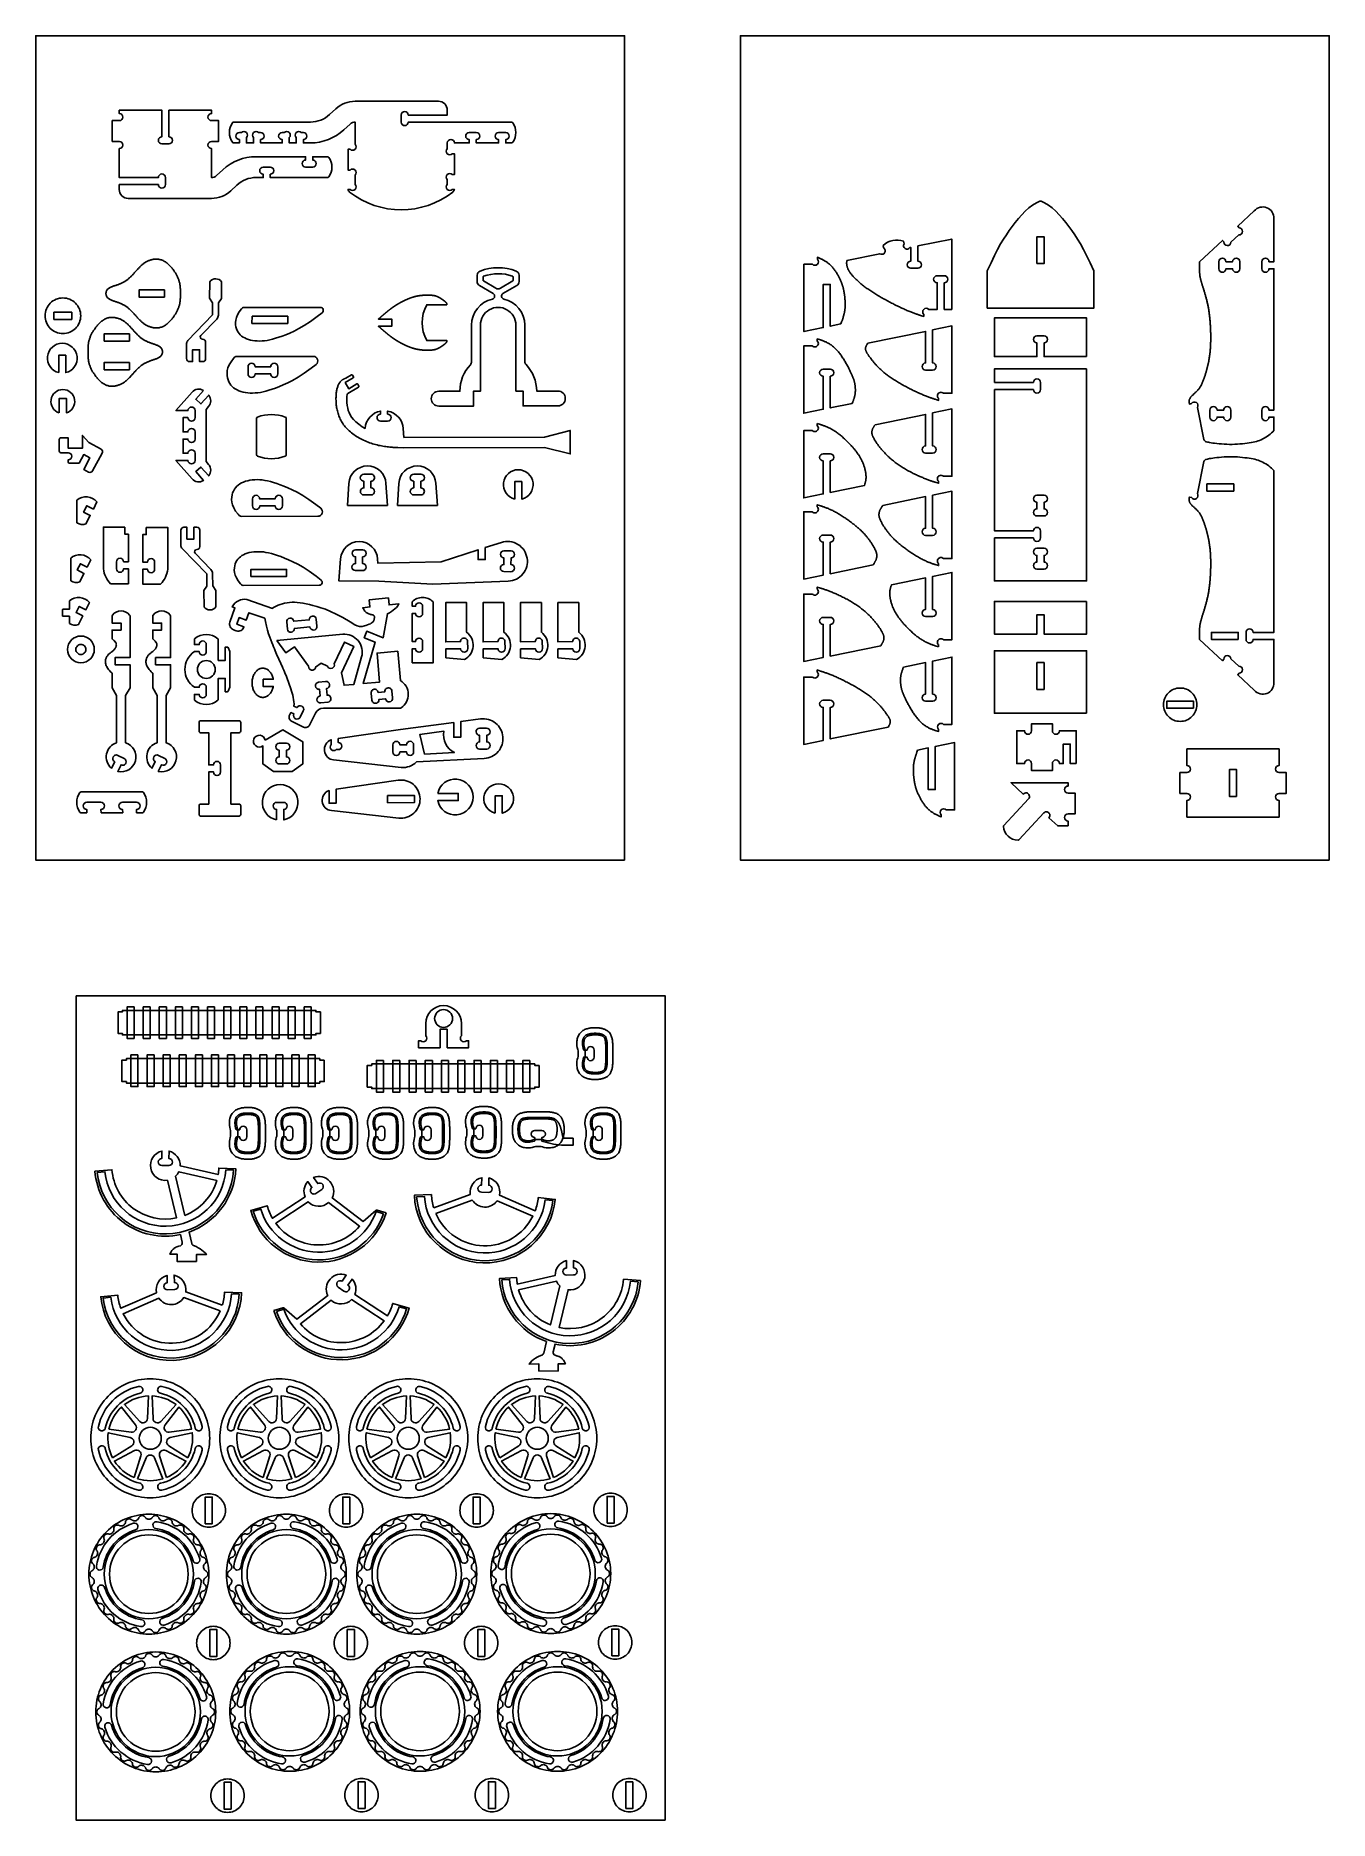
# Model space of a CAD drawing. Header units: inches. Extents: x 74 to 623, y 57 to 815.
import ezdxf

# ---------------------------------------------------------------- set-up
doc = ezdxf.new("R2010")
doc.units = ezdxf.units.IN
doc.header["$MEASUREMENT"] = 0
for name, color, linetype in [('External Cut', 1, 'Continuous'), ('Internal Cut', 5, 'Continuous'), ('Kerf Pocket Cut 3mm', 6, 'Continuous'), ('Pocket Cut 1.1mm', 3, 'Continuous')]:
    doc.layers.add(name, color=color, linetype=linetype)

msp = doc.modelspace()

# ---------------------------------------------------------------- linework, layer by layer
for points in [[(324.15, 464.77), (74.15, 464.77), (74.15, 814.77), (324.15, 814.77)], [(623.3, 464.77), (373.3, 464.77), (373.3, 814.77), (623.3, 814.77)], [(341.38, 57.16), (91.38, 57.16), (91.38, 407.16), (341.38, 407.16)]]:
    msp.add_lwpolyline(points, close=True)
at = {"layer": 'External Cut', "flags": 128}
for points in [[(109.64, 766.87, 1), (109.64, 769.87), (106.64, 769.87), (106.64, 778.72), (109.64, 778.72, 1), (109.64, 781.72), (109.64, 781.96), (109.64, 783.14), (127.72, 783.14), (127.72, 771.85, 0.414214), (126.22, 770.35, 0.414214), (127.72, 768.85), (130.72, 768.85, 0.414214), (132.22, 770.35, 0.414214), (130.72, 771.85), (130.72, 783.14), (148.79, 783.14), (148.79, 781.72, 1), (148.79, 778.72), (151.79, 778.72), (151.79, 769.87), (148.79, 769.87, 1), (148.79, 766.87), (148.79, 754.56, 0.189282), (150.94, 755.4), (153.56, 757.83, -0.189282), (167.74, 763.4), (188.74, 763.4), (188.74, 761.98, 0.414214), (187.24, 760.48, 0.414214), (188.74, 758.98), (191.74, 758.98, 0.414214), (193.24, 760.48, 0.414214), (191.74, 761.98), (191.74, 763.4), (198.06, 763.4, -0.246483), (198.58, 763.13, -0.311601), (198.58, 754.83, -0.246483), (198.06, 754.56), (173.74, 754.56), (173.74, 755.98, 0.414214), (175.24, 757.48, 0.414214), (173.74, 758.98), (170.74, 758.98, 0.414214), (169.24, 757.48, 0.414214), (170.74, 755.98), (170.74, 754.56), (167.74, 754.56, 0.189282), (159.58, 751.35), (156.96, 748.92, -0.189282), (148.79, 745.72), (113.43, 745.72, -0.414214), (109.64, 749.51), (109.64, 751.56), (126.22, 751.56, 0.414214), (127.72, 750.06, 0.414214), (129.22, 751.56), (129.22, 754.56, 0.414214), (127.72, 756.06, 0.414214), (126.22, 754.56), (109.64, 754.56), (109.64, 766.87)], [(158.17, 769.25), (160.62, 769.25), (160.62, 770.67, -0.414214), (159.12, 772.17, -0.414214), (160.62, 773.67), (161.5, 773.67, -1), (163.62, 771.55), (163.62, 769.25), (166.62, 769.25), (166.62, 771.55, -1), (168.74, 773.67), (169.62, 773.67, -0.414214), (171.12, 772.17, -0.414214), (169.62, 770.67), (169.62, 769.25), (178.78, 769.25), (178.78, 770.67, -0.414214), (177.28, 772.17, -0.414214), (178.78, 773.67), (179.66, 773.67, -1), (181.78, 771.55), (181.78, 769.25), (184.78, 769.25), (184.78, 771.55, -1), (186.9, 773.67), (187.78, 773.67, -0.414214), (189.28, 772.17, -0.414214), (187.78, 770.67), (187.78, 769.25), (190.78, 769.25, 0.189282), (204.96, 774.82), (207.58, 777.25, -0.189282), (209.73, 778.09), (209.73, 768.69, -0.414214), (209.73, 766.57, -0.414214), (207.61, 766.57), (206.73, 766.57), (206.73, 757.73), (207.61, 757.73, -0.414214), (209.73, 757.73, -0.414214), (209.73, 755.6), (209.73, 751.64, -0.414214), (209.73, 749.52, -0.414214), (207.61, 749.52), (206.73, 749.52, 0.091342), (207.37, 748.41, 0.344017), (251.24, 748.41, 0.091342), (251.88, 749.52), (251.01, 749.52, -0.414214), (248.89, 749.52, -0.414214), (248.89, 751.64), (248.89, 753.71, -0.414214), (248.89, 755.83, -0.414214), (251.01, 755.83), (251.88, 755.83), (251.88, 764.67), (251.01, 764.67, -0.414214), (248.89, 764.67, -0.414214), (248.89, 766.79), (248.89, 769.25, -1), (251.88, 769.25), (258.2, 769.25), (258.2, 770.67, -0.414214), (256.7, 772.17, -0.414214), (258.2, 773.67), (261.2, 773.67, -0.414214), (262.7, 772.17, -0.414214), (261.2, 770.67), (261.2, 769.25), (270.67, 769.25), (270.67, 770.67, -0.414214), (269.17, 772.17, -0.414214), (270.67, 773.67), (273.67, 773.67, -0.414214), (275.17, 772.17, -0.414214), (273.67, 770.67), (273.67, 769.25), (276.13, 769.25, 0.246483), (276.65, 769.52, 0.311601), (276.65, 777.82, 0.246483), (276.13, 778.09), (232.31, 778.09, -1), (229.31, 778.09), (229.31, 781.09, -1), (232.31, 781.09), (248.89, 781.09), (248.89, 783.15, 0.414214), (245.1, 786.94), (209.73, 786.94, 0.189282), (201.56, 783.73), (198.94, 781.3, -0.189282), (190.78, 778.09), (158.17, 778.09, 0.246483), (157.65, 777.82, 0.311601), (157.65, 769.52, 0.246483), (158.17, 769.25)], [(478.13, 699.1), (523.28, 699.1), (523.28, 714.89), (521.72, 718.39), (520.28, 721.43), (518.94, 724.06), (517.66, 726.37), (516.43, 728.42), (515.21, 730.28), (513.99, 732.03), (512.74, 733.72), (511.43, 735.42), (510.06, 737.1), (508.64, 738.72), (507.16, 740.24), (505.62, 741.63), (504.04, 742.84), (502.4, 743.83), (500.96, 744.46, 0.208723), (500.45, 744.46), (499.01, 743.83), (497.37, 742.84), (495.79, 741.63), (494.25, 740.24), (492.77, 738.72), (491.35, 737.1), (489.98, 735.42), (488.68, 733.72), (487.42, 732.03), (486.2, 730.28), (484.98, 728.42), (483.75, 726.37), (482.47, 724.06), (481.13, 721.43), (479.69, 718.39), (478.13, 714.89), (478.13, 699.1)], [(599.79, 647.11), (599.79, 652.84), (597.68, 652.84, -0.414214), (596.18, 651.34, -0.414214), (594.68, 652.84), (594.68, 655.84, -1), (597.68, 655.84), (599.79, 655.84), (599.79, 715.84), (597.68, 715.84, -0.414214), (596.18, 714.34, -0.414214), (594.68, 715.84), (594.68, 718.84, -0.414214), (596.18, 720.34, -0.414214), (597.68, 718.84), (599.79, 718.84), (599.79, 737.12, 0.721217), (591.46, 740.37), (584.43, 733.86), (585.03, 733.21, -1), (584.91, 730.21), (581.54, 727.09, -0.414214), (579.98, 725.65, -0.414214), (578.54, 727.2), (577.94, 727.85), (568.21, 718.84), (568.21, 715.84), (568.21, 715.28), (568.21, 715.2), (568.21, 715.1), (568.21, 715), (568.22, 714.89), (568.22, 714.77), (568.22, 714.64), (568.22, 714.51), (568.23, 714.37), (568.24, 714.23), (568.25, 714.07), (568.26, 713.91), (568.27, 713.75), (568.29, 713.58), (568.31, 713.4), (568.33, 713.22), (568.35, 713.03), (568.38, 712.84), (568.41, 712.64), (568.45, 712.43), (568.49, 712.23), (568.53, 712.01), (568.58, 711.8), (568.63, 711.58), (568.68, 711.35), (568.74, 711.12), (568.8, 710.89), (568.87, 710.65), (568.93, 710.4), (569, 710.16), (569.08, 709.9), (569.15, 709.65), (569.23, 709.39), (569.31, 709.12), (569.4, 708.85), (569.48, 708.57), (569.57, 708.29), (569.66, 708.01), (569.75, 707.72), (569.84, 707.42), (569.93, 707.12), (570.03, 706.82), (570.12, 706.51), (570.22, 706.2), (570.32, 705.88), (570.41, 705.56), (570.51, 705.23), (570.61, 704.9), (570.71, 704.57), (570.8, 704.24), (570.9, 703.9), (570.99, 703.55), (571.08, 703.21), (571.18, 702.86), (571.27, 702.51), (571.35, 702.15), (571.44, 701.8), (571.52, 701.44), (571.61, 701.08), (571.68, 700.72), (571.76, 700.35), (571.83, 699.99), (571.9, 699.62), (571.97, 699.25), (572.03, 698.88), (572.09, 698.51), (572.15, 698.14), (572.21, 697.77), (572.26, 697.4), (572.31, 697.04), (572.36, 696.67), (572.4, 696.3), (572.44, 695.94), (572.48, 695.57), (572.52, 695.21), (572.56, 694.85), (572.59, 694.5), (572.63, 694.14), (572.66, 693.79), (572.68, 693.45), (572.71, 693.1), (572.74, 692.76), (572.76, 692.43), (572.78, 692.1), (572.81, 691.77), (572.83, 691.44), (572.84, 691.12), (572.86, 690.8), (572.88, 690.48), (572.89, 690.16), (572.9, 689.84), (572.91, 689.53), (572.92, 689.22), (572.93, 688.91), (572.94, 688.59), (572.95, 688.28), (572.95, 687.97), (572.95, 687.66), (572.96, 687.35), (572.96, 687.03), (572.96, 686.72), (572.96, 686.4), (572.96, 686.09), (572.95, 685.77), (572.95, 685.45), (572.94, 685.13), (572.94, 684.81), (572.93, 684.49), (572.92, 684.17), (572.91, 683.84), (572.9, 683.52), (572.88, 683.2), (572.86, 682.88), (572.85, 682.55), (572.83, 682.23), (572.8, 681.91), (572.78, 681.59), (572.75, 681.26), (572.72, 680.94), (572.69, 680.62), (572.66, 680.3), (572.62, 679.98), (572.59, 679.66), (572.55, 679.34), (572.5, 679.03), (572.46, 678.71), (572.41, 678.4), (572.36, 678.08), (572.31, 677.77), (572.26, 677.46), (572.21, 677.15), (572.15, 676.84), (572.09, 676.53), (572.03, 676.23), (571.97, 675.93), (571.91, 675.62), (571.84, 675.32), (571.77, 675.03), (571.71, 674.73), (571.64, 674.44), (571.57, 674.14), (571.49, 673.85), (571.42, 673.57), (571.35, 673.28), (571.27, 673), (571.19, 672.72), (571.12, 672.44), (571.04, 672.16), (570.96, 671.89), (570.88, 671.62), (570.79, 671.35), (570.71, 671.08), (570.63, 670.82), (570.55, 670.56), (570.46, 670.3), (570.38, 670.04), (570.29, 669.79), (570.2, 669.54), (570.12, 669.29), (570.03, 669.04), (569.94, 668.8), (569.86, 668.56), (569.77, 668.33), (569.68, 668.09), (569.59, 667.86), (569.5, 667.63), (569.4, 667.41), (569.31, 667.18), (569.21, 666.96), (569.11, 666.75), (569, 666.53), (568.89, 666.32), (568.78, 666.11), (568.66, 665.9), (568.54, 665.7), (568.41, 665.49), (568.27, 665.29), (568.13, 665.1), (567.99, 664.9), (567.84, 664.71), (567.68, 664.51), (567.51, 664.32), (567.34, 664.14), (567.16, 663.95), (566.98, 663.77), (566.79, 663.59), (566.6, 663.41), (566.42, 663.23), (566.23, 663.05), (566.04, 662.88), (565.85, 662.71), (565.67, 662.54), (565.49, 662.37), (565.31, 662.21), (565.15, 662.05), (564.98, 661.89), (564.83, 661.73), (564.69, 661.57), (564.55, 661.42), (564.43, 661.26), (564.32, 661.11), (564.22, 660.96), (564.13, 660.82), (564.06, 660.67), (563.99, 660.53), (563.94, 660.4), (563.89, 660.26), (563.86, 660.13), (563.83, 660), (563.81, 659.88), (563.8, 659.76), (563.79, 659.64), (563.79, 659.53), (563.79, 659.42), (563.79, 659.32), (563.8, 659.22), (563.81, 659.13), (563.83, 659.05), (563.84, 658.97), (563.85, 658.89), (563.95, 658.39), (564.81, 658.57, -1), (567.32, 656.92), (570.09, 643.35, 0.289985), (571.03, 642.37), (571.61, 642.23), (572.01, 642.15), (572.5, 642.06), (573.1, 641.97), (573.81, 641.86), (574.63, 641.75), (575.54, 641.64), (576.53, 641.54), (577.58, 641.45), (578.67, 641.37), (579.79, 641.32), (580.93, 641.29), (582.07, 641.29), (583.19, 641.32), (584.31, 641.38), (585.39, 641.46), (586.45, 641.56), (587.46, 641.67), (588.42, 641.79), (589.32, 641.92), (590.16, 642.06), (590.95, 642.21), (591.68, 642.37), (592.38, 642.55), (593.06, 642.76), (593.71, 642.99), (594.36, 643.26), (595.02, 643.57), (595.68, 643.92), (596.34, 644.31), (597, 644.73), (597.64, 645.18), (598.25, 645.65), (598.81, 646.13), (599.33, 646.62), (599.79, 647.11)], [(418.48, 719.32), (418.45, 718.97), (418.44, 718.91), (418.44, 718.85), (418.43, 718.79), (418.43, 718.72), (418.42, 718.64), (418.42, 718.56), (418.41, 718.48), (418.41, 718.39), (418.41, 718.3), (418.41, 718.2), (418.41, 718.1), (418.41, 717.99), (418.42, 717.89), (418.43, 717.77), (418.44, 717.66), (418.45, 717.54), (418.47, 717.42), (418.49, 717.3), (418.51, 717.17), (418.53, 717.04), (418.56, 716.91), (418.6, 716.77), (418.63, 716.64), (418.68, 716.5), (418.72, 716.35), (418.78, 716.2), (418.84, 716.05), (418.9, 715.9), (418.97, 715.74), (419.05, 715.58), (419.13, 715.41), (419.22, 715.24), (419.32, 715.07), (419.43, 714.89), (419.54, 714.7), (419.67, 714.52), (419.8, 714.32), (419.94, 714.12), (420.09, 713.91), (420.25, 713.7), (420.42, 713.49), (420.6, 713.26), (420.79, 713.04), (420.99, 712.8), (421.2, 712.57), (421.42, 712.32), (421.65, 712.08), (421.89, 711.83), (422.14, 711.57), (422.4, 711.32), (422.67, 711.06), (422.95, 710.79), (423.23, 710.53), (423.53, 710.26), (423.83, 709.99), (424.15, 709.72), (424.47, 709.45), (424.81, 709.17), (425.15, 708.9), (425.5, 708.62), (425.86, 708.35), (426.23, 708.07), (426.61, 707.79), (427, 707.52), (427.39, 707.24), (427.8, 706.97), (428.21, 706.69), (428.62, 706.41), (429.05, 706.14), (429.48, 705.86), (429.91, 705.59), (430.35, 705.31), (430.8, 705.04), (431.25, 704.76), (431.71, 704.49), (432.17, 704.22), (432.64, 703.94), (433.11, 703.67), (433.58, 703.4), (434.06, 703.13), (434.54, 702.86), (435.03, 702.6), (435.51, 702.33), (436, 702.07), (436.49, 701.8), (436.98, 701.55), (437.47, 701.29), (437.96, 701.04), (438.44, 700.79), (438.93, 700.54), (439.41, 700.3), (439.89, 700.06), (440.37, 699.83), (440.84, 699.6), (441.31, 699.38), (441.77, 699.16), (442.23, 698.95), (442.68, 698.75), (443.12, 698.55), (443.56, 698.36), (443.98, 698.18), (444.4, 698), (444.81, 697.83), (445.21, 697.67), (445.6, 697.52), (445.98, 697.37), (446.35, 697.23), (446.71, 697.09), (447.06, 696.97), (447.39, 696.85), (447.71, 696.73), (448.02, 696.62), (448.32, 696.52), (448.59, 696.42), (448.86, 696.34), (449.11, 696.25), (449.34, 696.17), (449.56, 696.1), (449.76, 696.04), (451.12, 695.6), (451.12, 696.48, -1), (453.24, 698.6), (456.84, 698.6), (456.84, 709.89, -1), (456.84, 712.89), (459.84, 712.89, -1), (459.84, 709.89), (459.84, 698.6), (463, 698.6), (463, 728.44), (448.63, 725.5), (448.63, 719.04, -1), (448.63, 716.04), (445.63, 716.04, -1), (445.63, 719.04), (445.63, 724.88), (445.28, 724.81, -1), (442.78, 726.46), (442.57, 727.48, 0.285714), (433.91, 725.7), (434.11, 724.69, -0.414214), (434.54, 722.61, -0.414214), (432.46, 722.18), (418.48, 719.32)], [(415.97, 692.39), (411.47, 691.46), (411.47, 709.15), (408.47, 709.15), (408.47, 690.85), (400.26, 689.17), (400.26, 717.75), (403.86, 717.75, 0.414214), (405.98, 717.75, 0.414214), (405.98, 719.87), (405.98, 720.75), (407.13, 720.22), (407.3, 720.14), (407.48, 720.06), (407.68, 719.97), (407.89, 719.87), (408.1, 719.76), (408.33, 719.64), (408.56, 719.52), (408.8, 719.38), (409.05, 719.24), (409.3, 719.09), (409.55, 718.93), (409.81, 718.76), (410.07, 718.59), (410.33, 718.4), (410.59, 718.2), (410.85, 717.99), (411.11, 717.78), (411.37, 717.55), (411.62, 717.31), (411.87, 717.06), (412.11, 716.8), (412.35, 716.54), (412.58, 716.26), (412.81, 715.98), (413.03, 715.69), (413.25, 715.4), (413.46, 715.1), (413.66, 714.8), (413.86, 714.5), (414.06, 714.19), (414.24, 713.89), (414.42, 713.59), (414.6, 713.28), (414.76, 712.98), (414.93, 712.69), (415.08, 712.39), (415.23, 712.11), (415.37, 711.83), (415.5, 711.55), (415.63, 711.29), (415.75, 711.03), (415.86, 710.78), (415.97, 710.54), (416.07, 710.3), (416.16, 710.07), (416.25, 709.84), (416.34, 709.62), (416.42, 709.4), (416.49, 709.19), (416.56, 708.98), (416.63, 708.77), (416.69, 708.56), (416.75, 708.36), (416.81, 708.16), (416.86, 707.96), (416.92, 707.76), (416.96, 707.56), (417.01, 707.36), (417.06, 707.16), (417.1, 706.95), (417.15, 706.75), (417.19, 706.54), (417.23, 706.34), (417.27, 706.13), (417.31, 705.92), (417.34, 705.71), (417.38, 705.49), (417.41, 705.28), (417.45, 705.06), (417.48, 704.84), (417.51, 704.62), (417.54, 704.4), (417.57, 704.17), (417.59, 703.95), (417.62, 703.72), (417.64, 703.49), (417.66, 703.26), (417.68, 703.02), (417.7, 702.78), (417.72, 702.55), (417.74, 702.31), (417.75, 702.06), (417.76, 701.82), (417.78, 701.57), (417.78, 701.32), (417.79, 701.07), (417.79, 700.82), (417.79, 700.57), (417.79, 700.31), (417.78, 700.06), (417.78, 699.8), (417.76, 699.54), (417.75, 699.29), (417.73, 699.03), (417.7, 698.77), (417.67, 698.5), (417.64, 698.24), (417.6, 697.98), (417.56, 697.72), (417.51, 697.45), (417.46, 697.19), (417.4, 696.93), (417.34, 696.66), (417.28, 696.41), (417.21, 696.15), (417.14, 695.9), (417.07, 695.65), (417, 695.41), (416.93, 695.17), (416.86, 694.94), (416.79, 694.72), (416.72, 694.51), (416.65, 694.3), (416.58, 694.1), (416.52, 693.91), (416.46, 693.74), (416.4, 693.57), (416.34, 693.42), (416.29, 693.28), (415.97, 692.39)], [(295.8, 663.93), (286.82, 663.91, 0.192473), (282.31, 675.14, -0.192473), (281.79, 676.45), (281.76, 691.96, 0.351629), (272.9, 702.96, -0.680657), (272.52, 705.29), (278.4, 708.76, 0.265486), (279.33, 710.4), (279.32, 713.1, 0.312548), (278.09, 714.87, 0.181495), (262.77, 714.84, 0.312548), (261.54, 713.07), (261.55, 710.37, 0.265486), (262.48, 708.74), (268.37, 705.28, -0.680657), (268.01, 702.96, 0.351629), (259.18, 691.92), (259.21, 676.41, -0.192473), (258.69, 675.1, 0.192473), (254.21, 663.86), (245.24, 663.84, 0.414214), (242.09, 660.68, 0.414214), (245.25, 657.52), (260.03, 657.55), (260.02, 663.87), (263.02, 663.87), (262.97, 691.93, -1), (277.97, 691.95), (278.02, 663.9), (281.02, 663.9), (281.03, 657.59), (295.81, 657.61, 1), (295.8, 663.93)], [(276.8, 712.42, 0.322017), (276.58, 712.72, 0.163777), (264.29, 712.7, 0.322017), (264.07, 712.4), (264.07, 710.91, 0.265486), (264.23, 710.64), (269.48, 707.56, 0.272884), (271.4, 707.56), (276.64, 710.66, 0.265486), (276.8, 710.93), (276.8, 712.42)], [(139.49, 676.43), (140.75, 676.43), (140.75, 681.48), (143.75, 681.48), (143.75, 676.43), (145.01, 676.43, 0.414214), (146.28, 677.69), (146.28, 684.64, 0.414214), (145.01, 685.9), (144.95, 685.9, -0.661891), (144.27, 687.51), (150.98, 694.45, 0.19179), (151.68, 696.18), (151.74, 701.38), (153.02, 703.26), (153.09, 710.28, 0.5), (148.04, 710.33), (147.97, 703.31), (149.21, 701.4), (149.16, 696.21), (138.76, 685.44, 0.194384), (138.23, 684.12), (138.23, 677.69, 0.414214), (139.49, 676.43)], [(248.71, 700.52), (248.71, 700.62), (248.71, 700.64), (248.71, 700.65), (248.71, 700.67), (248.71, 700.69), (248.71, 700.71), (248.7, 700.73), (248.7, 700.75), (248.7, 700.77), (248.7, 700.79), (248.7, 700.81), (248.69, 700.84), (248.69, 700.86), (248.69, 700.88), (248.68, 700.91), (248.68, 700.93), (248.67, 700.95), (248.67, 700.98), (248.66, 701), (248.66, 701.02), (248.65, 701.05), (248.64, 701.07), (248.63, 701.09), (248.62, 701.12), (248.61, 701.14), (248.6, 701.16), (248.59, 701.19), (248.58, 701.21), (248.57, 701.23), (248.56, 701.25), (248.55, 701.27), (248.53, 701.3), (248.52, 701.32), (248.51, 701.34), (248.49, 701.36), (248.48, 701.38), (248.46, 701.4), (248.44, 701.42), (248.43, 701.44), (248.41, 701.46), (248.39, 701.49), (248.37, 701.51), (248.35, 701.53), (248.33, 701.55), (248.31, 701.57), (248.29, 701.59), (248.27, 701.61), (248.25, 701.63), (248.23, 701.65), (248.21, 701.67), (248.19, 701.69), (248.17, 701.71), (248.15, 701.73), (248.12, 701.75), (248.1, 701.77), (248.08, 701.79), (248.06, 701.81), (248.04, 701.83), (248.01, 701.84), (247.99, 701.86), (247.97, 701.88), (247.95, 701.9), (247.93, 701.92), (247.9, 701.94), (247.88, 701.95), (247.86, 701.97), (247.84, 701.99), (247.82, 702.01), (247.8, 702.02), (247.77, 702.04), (247.75, 702.06), (247.73, 702.07), (247.71, 702.09), (247.69, 702.11), (247.67, 702.12), (247.65, 702.14), (247.63, 702.16), (247.61, 702.17), (247.58, 702.19), (247.56, 702.2), (247.54, 702.22), (247.52, 702.24), (247.5, 702.25), (247.48, 702.27), (247.46, 702.28), (247.44, 702.3), (247.42, 702.31), (247.4, 702.33), (247.38, 702.34), (247.36, 702.36), (247.34, 702.37), (247.32, 702.39), (247.3, 702.4), (247.28, 702.41), (247.26, 702.43), (247.24, 702.44), (247.22, 702.46), (247.2, 702.47), (247.18, 702.49), (247.16, 702.5), (247.14, 702.51), (247.12, 702.53), (247.1, 702.54), (247.08, 702.55), (247.07, 702.57), (247.05, 702.58), (247.03, 702.59), (247.01, 702.61), (246.99, 702.62), (246.97, 702.63), (246.95, 702.65), (246.93, 702.66), (246.91, 702.67), (246.89, 702.69), (246.87, 702.7), (246.86, 702.71), (246.84, 702.73), (246.82, 702.74), (246.8, 702.75), (246.78, 702.76), (246.76, 702.78), (246.74, 702.79), (246.73, 702.8), (246.71, 702.81), (246.69, 702.83), (246.67, 702.84), (246.65, 702.85), (246.63, 702.86), (246.61, 702.88), (246.6, 702.89), (246.58, 702.9), (246.56, 702.91), (246.54, 702.93), (246.52, 702.94), (246.51, 702.95), (246.49, 702.96), (246.47, 702.97), (246.45, 702.99), (246.43, 703), (246.42, 703.01), (246.4, 703.02), (246.38, 703.04), (246.36, 703.05), (246.34, 703.06), (246.33, 703.07), (246.31, 703.08), (246.29, 703.09), (246.27, 703.11), (246.25, 703.12), (246.24, 703.13), (246.22, 703.14), (246.2, 703.15), (246.18, 703.16), (246.17, 703.18), (246.15, 703.19), (246.13, 703.2), (246.11, 703.21), (246.1, 703.22), (246.08, 703.23), (246.06, 703.25), (246.04, 703.26), (246.03, 703.27), (246.01, 703.28), (245.99, 703.29), (245.97, 703.3), (245.96, 703.31), (245.94, 703.32), (245.92, 703.34), (245.9, 703.35), (245.89, 703.36), (245.87, 703.37), (245.85, 703.38), (245.83, 703.39), (245.82, 703.4), (245.8, 703.41), (245.78, 703.42), (245.76, 703.43), (245.75, 703.44), (245.73, 703.45), (245.71, 703.47), (245.69, 703.48), (245.68, 703.49), (245.66, 703.5), (245.64, 703.51), (245.62, 703.52), (245.61, 703.53), (245.59, 703.54), (245.57, 703.55), (245.55, 703.56), (245.54, 703.57), (245.52, 703.58), (245.5, 703.59), (245.48, 703.6), (245.47, 703.61), (245.45, 703.62), (245.43, 703.63), (245.41, 703.64), (245.39, 703.65), (245.38, 703.66), (245.36, 703.67), (245.34, 703.68), (245.32, 703.69), (245.31, 703.7), (245.29, 703.71), (245.27, 703.72), (245.25, 703.73), (245.24, 703.74), (245.22, 703.75), (245.2, 703.76), (245.18, 703.77), (245.16, 703.77), (245.15, 703.78), (245.13, 703.79), (245.11, 703.8), (245.09, 703.81), (245.07, 703.82), (245.06, 703.83), (245.04, 703.84), (245.02, 703.85), (245, 703.86), (244.98, 703.87), (244.97, 703.87), (244.95, 703.88), (244.93, 703.89), (244.91, 703.9), (244.89, 703.91), (244.87, 703.92), (244.86, 703.93), (244.84, 703.93), (244.82, 703.94), (244.8, 703.95), (244.78, 703.96), (244.76, 703.97), (244.74, 703.98), (244.73, 703.98), (244.71, 703.99), (244.69, 704), (244.67, 704.01), (244.65, 704.02), (244.63, 704.03), (244.61, 704.03), (244.59, 704.04), (244.58, 704.05), (244.56, 704.06), (244.54, 704.06), (244.52, 704.07), (244.5, 704.08), (244.48, 704.09), (244.46, 704.09), (244.44, 704.1), (244.42, 704.11), (244.4, 704.12), (244.38, 704.12), (244.36, 704.13), (244.34, 704.14), (244.32, 704.15), (244.3, 704.15), (244.28, 704.16), (244.26, 704.17), (244.24, 704.17), (244.22, 704.18), (244.2, 704.19), (244.18, 704.19), (244.16, 704.2), (244.14, 704.21), (244.12, 704.21), (244.1, 704.22), (244.08, 704.23), (244.06, 704.23), (244.04, 704.24), (244.02, 704.25), (244, 704.25), (243.98, 704.26), (243.96, 704.27), (243.94, 704.27), (243.92, 704.28), (243.9, 704.28), (243.88, 704.29), (243.86, 704.3), (243.83, 704.3), (243.81, 704.31), (243.79, 704.31), (243.77, 704.32), (243.75, 704.32), (243.73, 704.33), (243.71, 704.33), (243.68, 704.34), (243.66, 704.35), (243.64, 704.35), (243.62, 704.36), (243.6, 704.36), (243.57, 704.37), (243.55, 704.37), (243.53, 704.38), (243.51, 704.38), (243.49, 704.39), (243.46, 704.39), (243.44, 704.4), (243.42, 704.4), (243.4, 704.41), (243.37, 704.41), (243.35, 704.42), (243.33, 704.42), (243.31, 704.42), (243.28, 704.43), (243.26, 704.43), (243.24, 704.44), (243.21, 704.44), (243.19, 704.45), (243.17, 704.45), (243.15, 704.45), (243.12, 704.46), (243.1, 704.46), (243.08, 704.47), (243.05, 704.47), (243.03, 704.48), (243, 704.48), (242.98, 704.48), (242.96, 704.49), (242.93, 704.49), (242.91, 704.49), (242.89, 704.5), (242.86, 704.5), (242.84, 704.5), (242.81, 704.51), (242.79, 704.51), (242.77, 704.51), (242.74, 704.52), (242.72, 704.52), (242.69, 704.52), (242.67, 704.53), (242.64, 704.53), (242.62, 704.53), (242.6, 704.54), (242.57, 704.54), (242.55, 704.54), (242.52, 704.55), (242.5, 704.55), (242.47, 704.55), (242.45, 704.55), (242.42, 704.56), (242.4, 704.56), (242.37, 704.56), (242.35, 704.57), (242.32, 704.57), (242.3, 704.57), (242.27, 704.57), (242.25, 704.58), (242.22, 704.58), (242.2, 704.58), (242.17, 704.58), (242.15, 704.58), (242.12, 704.59), (242.09, 704.59), (242.07, 704.59), (242.04, 704.59), (242.02, 704.59), (241.99, 704.6), (241.97, 704.6), (241.94, 704.6), (241.92, 704.6), (241.89, 704.6), (241.86, 704.61), (241.84, 704.61), (241.81, 704.61), (241.79, 704.61), (241.76, 704.61), (241.73, 704.61), (241.71, 704.62), (241.68, 704.62), (241.66, 704.62), (241.63, 704.62), (241.6, 704.62), (241.58, 704.62), (241.55, 704.62), (241.52, 704.63), (241.5, 704.63), (241.47, 704.63), (241.44, 704.63), (241.42, 704.63), (241.39, 704.63), (241.36, 704.63), (241.34, 704.63), (241.31, 704.63), (241.28, 704.64), (241.26, 704.64), (241.23, 704.64), (241.2, 704.64), (241.18, 704.64), (241.15, 704.64), (241.12, 704.64), (241.1, 704.64), (241.07, 704.64), (241.04, 704.64), (241.02, 704.64), (240.99, 704.64), (240.96, 704.64), (240.93, 704.64), (240.91, 704.64), (240.88, 704.64), (240.85, 704.65), (240.83, 704.65), (240.8, 704.65), (240.77, 704.65), (240.74, 704.65), (240.72, 704.65), (240.69, 704.65), (240.66, 704.65), (240.63, 704.65), (240.61, 704.65), (240.58, 704.65), (240.55, 704.65), (240.52, 704.65), (240.5, 704.65), (240.47, 704.65), (240.44, 704.65), (240.41, 704.65), (240.39, 704.65), (240.36, 704.65), (240.33, 704.65), (240.3, 704.65), (240.28, 704.65), (240.25, 704.65), (240.22, 704.64), (240.19, 704.64), (240.16, 704.64), (240.14, 704.64), (240.11, 704.64), (240.08, 704.64), (240.05, 704.64), (240.03, 704.64), (240, 704.64), (239.97, 704.64), (239.94, 704.64), (239.91, 704.64), (239.89, 704.64), (239.86, 704.64), (239.83, 704.64), (239.8, 704.64), (239.77, 704.63), (239.75, 704.63), (239.72, 704.63), (239.69, 704.63), (239.66, 704.63), (239.63, 704.63), (239.61, 704.63), (239.58, 704.63), (239.55, 704.63), (239.52, 704.63), (239.49, 704.63), (239.47, 704.62), (239.44, 704.62), (239.41, 704.62), (239.38, 704.62), (239.35, 704.62), (239.32, 704.62), (239.3, 704.62), (239.27, 704.62), (239.24, 704.61), (239.21, 704.61), (239.18, 704.61), (239.15, 704.61), (239.13, 704.61), (239.1, 704.61), (239.07, 704.61), (239.04, 704.6), (239.01, 704.6), (238.98, 704.6), (238.96, 704.6), (238.93, 704.6), (238.9, 704.6), (238.87, 704.59), (238.84, 704.59), (238.81, 704.59), (238.79, 704.59), (238.76, 704.59), (238.73, 704.58), (238.7, 704.58), (238.67, 704.58), (238.64, 704.58), (238.61, 704.58), (238.59, 704.57), (238.56, 704.57), (238.53, 704.57), (238.5, 704.57), (238.47, 704.57), (238.44, 704.56), (238.41, 704.56), (238.38, 704.56), (238.36, 704.56), (238.33, 704.55), (238.3, 704.55), (238.27, 704.55), (238.24, 704.55), (238.21, 704.54), (238.18, 704.54), (238.15, 704.54), (238.13, 704.54), (238.1, 704.53), (238.07, 704.53), (238.04, 704.53), (238.01, 704.52), (237.98, 704.52), (237.95, 704.52), (237.92, 704.51), (237.89, 704.51), (237.87, 704.51), (237.84, 704.51), (237.81, 704.5), (237.78, 704.5), (237.75, 704.5), (237.72, 704.49), (237.69, 704.49), (237.66, 704.49), (237.63, 704.48), (237.6, 704.48), (237.58, 704.48), (237.55, 704.47), (237.52, 704.47), (237.49, 704.47), (237.46, 704.46), (237.43, 704.46), (237.4, 704.45), (237.37, 704.45), (237.34, 704.45), (237.31, 704.44), (237.28, 704.44), (237.25, 704.43), (237.22, 704.43), (237.2, 704.43), (237.17, 704.42), (237.14, 704.42), (237.11, 704.41), (237.08, 704.41), (237.05, 704.41), (237.02, 704.4), (236.99, 704.4), (236.96, 704.39), (236.93, 704.39), (236.9, 704.38), (236.87, 704.38), (236.84, 704.37), (236.81, 704.37), (236.78, 704.36), (236.75, 704.36), (236.72, 704.35), (236.69, 704.35), (236.66, 704.34), (236.63, 704.34), (236.61, 704.33), (236.58, 704.33), (236.55, 704.32), (236.52, 704.32), (236.49, 704.31), (236.46, 704.31), (236.43, 704.3), (236.4, 704.3), (236.37, 704.29), (236.34, 704.29), (236.31, 704.28), (236.28, 704.28), (236.25, 704.27), (236.22, 704.26), (236.19, 704.26), (236.16, 704.25), (236.13, 704.25), (236.1, 704.24), (236.07, 704.23), (236.04, 704.23), (236.01, 704.22), (235.98, 704.22), (235.95, 704.21), (235.92, 704.2), (235.89, 704.2), (235.86, 704.19), (235.83, 704.18), (235.8, 704.18), (235.77, 704.17), (235.74, 704.17), (235.71, 704.16), (235.68, 704.15), (235.65, 704.15), (235.62, 704.14), (235.59, 704.13), (235.56, 704.12), (235.53, 704.12), (235.5, 704.11), (235.47, 704.1), (235.44, 704.1), (235.41, 704.09), (235.38, 704.08), (235.34, 704.07), (235.31, 704.07), (235.28, 704.06), (235.25, 704.05), (235.22, 704.04), (235.19, 704.04), (235.16, 704.03), (235.13, 704.02), (235.1, 704.01), (235.07, 704), (235.04, 704), (235.01, 703.99), (234.98, 703.98), (234.95, 703.97), (234.92, 703.96), (234.89, 703.96), (234.86, 703.95), (234.83, 703.94), (234.8, 703.93), (234.76, 703.92), (234.73, 703.91), (234.7, 703.91), (234.67, 703.9), (234.64, 703.89), (234.61, 703.88), (234.58, 703.87), (234.55, 703.86), (234.52, 703.85), (234.49, 703.84), (234.46, 703.83), (234.43, 703.82), (234.39, 703.82), (234.36, 703.81), (234.33, 703.8), (234.3, 703.79), (234.27, 703.78), (234.24, 703.77), (234.21, 703.76), (234.18, 703.75), (234.15, 703.74), (234.12, 703.73), (234.09, 703.72), (234.05, 703.71), (234.02, 703.7), (233.99, 703.69), (233.96, 703.68), (233.93, 703.67), (233.9, 703.66), (233.87, 703.65), (233.84, 703.64), (233.81, 703.63), (233.77, 703.62), (233.74, 703.61), (233.71, 703.6), (233.68, 703.59), (233.65, 703.58), (233.62, 703.57), (233.59, 703.55), (233.56, 703.54), (233.52, 703.53), (233.49, 703.52), (233.46, 703.51), (233.43, 703.5), (233.4, 703.49), (233.37, 703.48), (233.34, 703.47), (233.3, 703.46), (233.27, 703.44), (233.24, 703.43), (233.21, 703.42), (233.18, 703.41), (233.15, 703.4), (233.12, 703.39), (233.08, 703.38), (233.05, 703.36), (233.02, 703.35), (232.99, 703.34), (232.96, 703.33), (232.93, 703.32), (232.9, 703.3), (232.86, 703.29), (232.83, 703.28), (232.8, 703.27), (232.77, 703.26), (232.74, 703.24), (232.71, 703.23), (232.67, 703.22), (232.64, 703.21), (232.61, 703.19), (232.58, 703.18), (232.55, 703.17), (232.52, 703.16), (232.48, 703.14), (232.45, 703.13), (232.42, 703.12), (232.39, 703.11), (232.36, 703.09), (232.33, 703.08), (232.29, 703.07), (232.26, 703.05), (232.23, 703.04), (232.2, 703.03), (232.17, 703.01), (232.13, 703), (232.1, 702.99), (232.07, 702.98), (232.04, 702.96), (232.01, 702.95), (231.98, 702.94), (231.94, 702.92), (231.91, 702.91), (231.88, 702.89), (231.85, 702.88), (231.82, 702.87), (231.78, 702.85), (231.75, 702.84), (231.72, 702.83), (231.69, 702.81), (231.66, 702.8), (231.62, 702.78), (231.59, 702.77), (231.56, 702.76), (231.53, 702.74), (231.5, 702.73), (231.47, 702.71), (231.43, 702.7), (231.4, 702.69), (231.37, 702.67), (231.34, 702.66), (231.31, 702.64), (231.27, 702.63), (231.24, 702.61), (231.21, 702.6), (231.18, 702.58), (231.15, 702.57), (231.11, 702.55), (231.08, 702.54), (231.05, 702.52), (231.02, 702.51), (230.98, 702.49), (230.95, 702.48), (230.92, 702.47), (230.89, 702.45), (230.86, 702.43), (230.82, 702.42), (230.79, 702.4), (230.76, 702.39), (230.73, 702.37), (230.7, 702.36), (230.66, 702.34), (230.63, 702.33), (230.6, 702.31), (230.57, 702.3), (230.54, 702.28), (230.5, 702.27), (230.47, 702.25), (230.44, 702.23), (230.41, 702.22), (230.37, 702.2), (230.34, 702.19), (230.31, 702.17), (230.28, 702.16), (230.25, 702.14), (230.21, 702.12), (230.18, 702.11), (230.15, 702.09), (230.12, 702.08), (230.09, 702.06), (230.05, 702.04), (230.02, 702.03), (229.99, 702.01), (229.96, 701.99), (229.92, 701.98), (229.89, 701.96), (229.86, 701.95), (229.83, 701.93), (229.8, 701.91), (229.76, 701.9), (229.73, 701.88), (229.7, 701.86), (229.67, 701.85), (229.63, 701.83), (229.6, 701.81), (229.57, 701.8), (229.54, 701.78), (229.51, 701.76), (229.47, 701.75), (229.44, 701.73), (229.41, 701.71), (229.38, 701.69), (229.34, 701.68), (229.31, 701.66), (229.28, 701.64), (229.25, 701.63), (229.22, 701.61), (229.18, 701.59), (229.15, 701.57), (229.12, 701.56), (229.09, 701.54), (229.05, 701.52), (229.02, 701.5), (228.99, 701.49), (228.96, 701.47), (228.93, 701.45), (228.89, 701.43), (228.86, 701.42), (228.83, 701.4), (228.8, 701.38), (228.76, 701.36), (228.73, 701.34), (228.7, 701.33), (228.67, 701.31), (228.64, 701.29), (228.6, 701.27), (228.57, 701.25), (228.54, 701.23), (228.51, 701.22), (228.47, 701.2), (228.44, 701.18), (228.41, 701.16), (228.38, 701.14), (228.35, 701.12), (228.31, 701.11), (228.28, 701.09), (228.25, 701.07), (228.22, 701.05), (228.18, 701.03), (228.15, 701.01), (228.12, 700.99), (228.09, 700.97), (228.06, 700.96), (228.02, 700.94), (227.99, 700.92), (227.96, 700.9), (227.93, 700.88), (227.89, 700.86), (227.86, 700.84), (227.83, 700.82), (227.8, 700.8), (227.76, 700.78), (227.73, 700.76), (227.7, 700.74), (227.67, 700.72), (227.64, 700.71), (227.6, 700.69), (227.57, 700.67), (227.54, 700.65), (227.51, 700.63), (227.47, 700.61), (227.44, 700.59), (227.41, 700.57), (227.38, 700.55), (227.35, 700.53), (227.31, 700.51), (227.28, 700.49), (227.25, 700.47), (227.22, 700.45), (227.18, 700.43), (227.15, 700.41), (227.12, 700.39), (227.09, 700.37), (227.06, 700.34), (227.02, 700.32), (226.99, 700.3), (226.96, 700.28), (226.93, 700.26), (226.89, 700.24), (226.86, 700.22), (226.83, 700.2), (226.8, 700.18), (226.77, 700.16), (226.73, 700.14), (226.7, 700.12), (226.67, 700.1), (226.64, 700.07), (226.6, 700.05), (226.57, 700.03), (226.54, 700.01), (226.51, 699.99), (226.48, 699.97), (226.44, 699.95), (226.41, 699.93), (226.38, 699.9), (226.35, 699.88), (226.31, 699.86), (226.28, 699.84), (226.25, 699.82), (226.22, 699.8), (226.19, 699.77), (226.15, 699.75), (226.12, 699.73), (226.09, 699.71), (226.06, 699.69), (226.02, 699.66), (225.99, 699.64), (225.96, 699.62), (225.93, 699.6), (225.9, 699.57), (225.86, 699.55), (225.83, 699.53), (225.8, 699.51), (225.77, 699.48), (225.73, 699.46), (225.7, 699.44), (225.67, 699.42), (225.64, 699.39), (225.61, 699.37), (225.57, 699.35), (225.54, 699.32), (225.51, 699.3), (225.48, 699.28), (225.45, 699.26), (225.41, 699.23), (225.38, 699.21), (225.35, 699.19), (225.32, 699.16), (225.28, 699.14), (225.25, 699.12), (225.22, 699.09), (225.19, 699.07), (225.16, 699.05), (225.12, 699.02), (225.09, 699), (225.06, 698.97), (225.03, 698.95), (225, 698.93), (224.96, 698.9), (224.93, 698.88), (224.9, 698.85), (224.87, 698.83), (224.84, 698.81), (224.8, 698.78), (224.77, 698.76), (224.74, 698.73), (224.71, 698.71), (224.67, 698.68), (224.64, 698.66), (224.61, 698.64), (224.58, 698.61), (224.55, 698.59), (224.51, 698.56), (224.48, 698.54), (224.45, 698.51), (224.42, 698.49), (224.39, 698.46), (224.35, 698.44), (224.32, 698.41), (224.29, 698.39), (224.26, 698.36), (224.22, 698.34), (224.19, 698.31), (224.16, 698.29), (224.13, 698.26), (224.1, 698.23), (224.06, 698.21), (224.03, 698.18), (224, 698.16), (223.97, 698.13), (223.93, 698.11), (223.9, 698.08), (223.87, 698.05), (223.84, 698.03), (223.8, 698), (223.77, 697.98), (223.74, 697.95), (223.71, 697.92), (223.67, 697.9), (223.64, 697.87), (223.61, 697.84), (223.58, 697.82), (223.54, 697.79), (223.51, 697.76), (223.48, 697.74), (223.45, 697.71), (223.41, 697.68), (223.38, 697.66), (223.35, 697.63), (223.32, 697.6), (223.28, 697.58), (223.25, 697.55), (223.22, 697.52), (223.18, 697.49), (223.15, 697.47), (223.12, 697.44), (223.08, 697.41), (223.05, 697.38), (223.02, 697.36), (222.99, 697.33), (222.95, 697.3), (222.92, 697.27), (222.89, 697.25), (222.85, 697.22), (222.82, 697.19), (222.79, 697.16), (222.75, 697.13), (222.72, 697.11), (222.68, 697.08), (222.65, 697.05), (222.62, 697.02), (222.58, 696.99), (222.55, 696.96), (222.52, 696.94), (222.48, 696.91), (222.45, 696.88), (222.41, 696.85), (222.38, 696.82), (222.35, 696.79), (222.31, 696.76), (222.28, 696.73), (222.24, 696.7), (222.21, 696.68), (222.17, 696.65), (222.14, 696.62), (222.11, 696.59), (222.07, 696.56), (222.04, 696.53), (222, 696.5), (221.97, 696.47), (221.93, 696.44), (221.9, 696.41), (221.86, 696.38), (221.83, 696.35), (221.79, 696.32), (221.76, 696.29), (221.72, 696.26), (221.69, 696.23), (221.65, 696.2), (221.62, 696.17), (221.58, 696.14), (221.55, 696.11), (221.51, 696.08), (221.47, 696.05), (221.44, 696.02), (221.4, 695.99), (221.37, 695.95), (221.33, 695.92), (221.29, 695.89), (221.26, 695.86), (221.22, 695.83), (221.19, 695.8), (221.15, 695.77), (221.11, 695.74), (221.08, 695.71), (221.04, 695.67), (221, 695.64), (220.97, 695.61), (220.93, 695.58), (220.89, 695.55), (220.86, 695.52), (220.82, 695.48), (220.78, 695.45), (220.74, 695.42), (220.71, 695.39), (220.67, 695.36), (220.63, 695.32), (220.6, 695.29), (220.56, 695.26), (220.52, 695.23), (220.49, 695.2), (220.45, 695.17), (220.41, 695.14), (220.38, 695.11), (220.34, 695.08), (220.31, 695.05), (220.28, 695.02), (220.24, 694.99), (220.21, 694.96), (220.18, 694.93), (220.15, 694.91), (220.11, 694.88), (220.08, 694.85), (220.05, 694.83), (220.03, 694.8), (220, 694.78), (219.97, 694.76), (219.94, 694.73), (219.92, 694.71), (219.89, 694.69), (219.87, 694.67), (219.85, 694.65), (219.82, 694.63), (219.8, 694.61), (219.78, 694.6), (219.77, 694.58), (219.75, 694.57), (219.73, 694.55), (219.72, 694.54), (219.7, 694.53), (219.69, 694.52), (219.61, 694.45), (225.29, 694.45), (225.29, 691.45), (219.61, 691.45), (219.69, 691.37), (219.7, 691.36), (219.72, 691.35), (219.73, 691.34), (219.75, 691.32), (219.77, 691.31), (219.78, 691.29), (219.8, 691.28), (219.82, 691.26), (219.85, 691.24), (219.87, 691.22), (219.89, 691.2), (219.92, 691.18), (219.94, 691.16), (219.97, 691.13), (220, 691.11), (220.03, 691.09), (220.05, 691.06), (220.08, 691.04), (220.11, 691.01), (220.15, 690.98), (220.18, 690.96), (220.21, 690.93), (220.24, 690.9), (220.28, 690.87), (220.31, 690.84), (220.34, 690.81), (220.38, 690.78), (220.41, 690.75), (220.45, 690.72), (220.49, 690.69), (220.52, 690.66), (220.56, 690.63), (220.6, 690.6), (220.63, 690.57), (220.67, 690.53), (220.71, 690.5), (220.74, 690.47), (220.78, 690.44), (220.82, 690.41), (220.86, 690.37), (220.89, 690.34), (220.93, 690.31), (220.97, 690.28), (221, 690.25), (221.04, 690.22), (221.08, 690.18), (221.11, 690.15), (221.15, 690.12), (221.19, 690.09), (221.22, 690.06), (221.26, 690.03), (221.29, 690), (221.33, 689.97), (221.37, 689.94), (221.4, 689.9), (221.44, 689.87), (221.47, 689.84), (221.51, 689.81), (221.55, 689.78), (221.58, 689.75), (221.62, 689.72), (221.65, 689.69), (221.69, 689.66), (221.72, 689.63), (221.76, 689.6), (221.79, 689.57), (221.83, 689.54), (221.86, 689.51), (221.9, 689.48), (221.93, 689.45), (221.97, 689.42), (222, 689.39), (222.04, 689.36), (222.07, 689.33), (222.11, 689.3), (222.14, 689.27), (222.17, 689.24), (222.21, 689.22), (222.24, 689.19), (222.28, 689.16), (222.31, 689.13), (222.35, 689.1), (222.38, 689.07), (222.41, 689.04), (222.45, 689.01), (222.48, 688.98), (222.52, 688.95), (222.55, 688.93), (222.58, 688.9), (222.62, 688.87), (222.65, 688.84), (222.68, 688.81), (222.72, 688.78), (222.75, 688.76), (222.79, 688.73), (222.82, 688.7), (222.85, 688.67), (222.89, 688.64), (222.92, 688.62), (222.95, 688.59), (222.99, 688.56), (223.02, 688.53), (223.05, 688.51), (223.08, 688.48), (223.12, 688.45), (223.15, 688.42), (223.18, 688.4), (223.22, 688.37), (223.25, 688.34), (223.28, 688.31), (223.32, 688.29), (223.35, 688.26), (223.38, 688.23), (223.41, 688.21), (223.45, 688.18), (223.48, 688.15), (223.51, 688.13), (223.54, 688.1), (223.58, 688.07), (223.61, 688.05), (223.64, 688.02), (223.67, 687.99), (223.71, 687.97), (223.74, 687.94), (223.77, 687.92), (223.8, 687.89), (223.84, 687.86), (223.87, 687.84), (223.9, 687.81), (223.93, 687.79), (223.97, 687.76), (224, 687.73), (224.03, 687.71), (224.06, 687.68), (224.1, 687.66), (224.13, 687.63), (224.16, 687.61), (224.19, 687.58), (224.22, 687.55), (224.26, 687.53), (224.29, 687.5), (224.32, 687.48), (224.35, 687.45), (224.39, 687.43), (224.42, 687.4), (224.45, 687.38), (224.48, 687.35), (224.51, 687.33), (224.55, 687.3), (224.58, 687.28), (224.61, 687.26), (224.64, 687.23), (224.67, 687.21), (224.71, 687.18), (224.74, 687.16), (224.77, 687.13), (224.8, 687.11), (224.84, 687.08), (224.87, 687.06), (224.9, 687.04), (224.93, 687.01), (224.96, 686.99), (225, 686.96), (225.03, 686.94), (225.06, 686.92), (225.09, 686.89), (225.12, 686.87), (225.16, 686.85), (225.19, 686.82), (225.22, 686.8), (225.25, 686.77), (225.28, 686.75), (225.32, 686.73), (225.35, 686.7), (225.38, 686.68), (225.41, 686.66), (225.45, 686.63), (225.48, 686.61), (225.51, 686.59), (225.54, 686.57), (225.57, 686.54), (225.61, 686.52), (225.64, 686.5), (225.67, 686.47), (225.7, 686.45), (225.73, 686.43), (225.77, 686.41), (225.8, 686.38), (225.83, 686.36), (225.86, 686.34), (225.9, 686.32), (225.93, 686.29), (225.96, 686.27), (225.99, 686.25), (226.02, 686.23), (226.06, 686.21), (226.09, 686.18), (226.12, 686.16), (226.15, 686.14), (226.19, 686.12), (226.22, 686.1), (226.25, 686.07), (226.28, 686.05), (226.31, 686.03), (226.35, 686.01), (226.38, 685.99), (226.41, 685.97), (226.44, 685.94), (226.48, 685.92), (226.51, 685.9), (226.54, 685.88), (226.57, 685.86), (226.6, 685.84), (226.64, 685.82), (226.67, 685.8), (226.7, 685.77), (226.73, 685.75), (226.77, 685.73), (226.8, 685.71), (226.83, 685.69), (226.86, 685.67), (226.89, 685.65), (226.93, 685.63), (226.96, 685.61), (226.99, 685.59), (227.02, 685.57), (227.06, 685.55), (227.09, 685.53), (227.12, 685.51), (227.15, 685.48), (227.18, 685.46), (227.22, 685.44), (227.25, 685.42), (227.28, 685.4), (227.31, 685.38), (227.35, 685.36), (227.38, 685.34), (227.41, 685.32), (227.44, 685.3), (227.47, 685.28), (227.51, 685.26), (227.54, 685.24), (227.57, 685.22), (227.6, 685.2), (227.64, 685.19), (227.67, 685.17), (227.7, 685.15), (227.73, 685.13), (227.76, 685.11), (227.8, 685.09), (227.83, 685.07), (227.86, 685.05), (227.89, 685.03), (227.93, 685.01), (227.96, 684.99), (227.99, 684.97), (228.02, 684.95), (228.06, 684.93), (228.09, 684.92), (228.12, 684.9), (228.15, 684.88), (228.18, 684.86), (228.22, 684.84), (228.25, 684.82), (228.28, 684.8), (228.31, 684.78), (228.35, 684.77), (228.38, 684.75), (228.41, 684.73), (228.44, 684.71), (228.47, 684.69), (228.51, 684.67), (228.54, 684.66), (228.57, 684.64), (228.6, 684.62), (228.64, 684.6), (228.67, 684.58), (228.7, 684.57), (228.73, 684.55), (228.76, 684.53), (228.8, 684.51), (228.83, 684.49), (228.86, 684.48), (228.89, 684.46), (228.93, 684.44), (228.96, 684.42), (228.99, 684.4), (229.02, 684.39), (229.05, 684.37), (229.09, 684.35), (229.12, 684.33), (229.15, 684.32), (229.18, 684.3), (229.22, 684.28), (229.25, 684.27), (229.28, 684.25), (229.31, 684.23), (229.34, 684.21), (229.38, 684.2), (229.41, 684.18), (229.44, 684.16), (229.47, 684.15), (229.51, 684.13), (229.54, 684.11), (229.57, 684.09), (229.6, 684.08), (229.63, 684.06), (229.67, 684.04), (229.7, 684.03), (229.73, 684.01), (229.76, 683.99), (229.8, 683.98), (229.83, 683.96), (229.86, 683.95), (229.89, 683.93), (229.92, 683.91), (229.96, 683.9), (229.99, 683.88), (230.02, 683.86), (230.05, 683.85), (230.09, 683.83), (230.12, 683.81), (230.15, 683.8), (230.18, 683.78), (230.21, 683.77), (230.25, 683.75), (230.28, 683.73), (230.31, 683.72), (230.34, 683.7), (230.37, 683.69), (230.41, 683.67), (230.44, 683.66), (230.47, 683.64), (230.5, 683.62), (230.54, 683.61), (230.57, 683.59), (230.6, 683.58), (230.63, 683.56), (230.66, 683.55), (230.7, 683.53), (230.73, 683.52), (230.76, 683.5), (230.79, 683.49), (230.82, 683.47), (230.86, 683.46), (230.89, 683.44), (230.92, 683.43), (230.95, 683.41), (230.98, 683.4), (231.02, 683.38), (231.05, 683.37), (231.08, 683.35), (231.11, 683.34), (231.15, 683.32), (231.18, 683.31), (231.21, 683.29), (231.24, 683.28), (231.27, 683.26), (231.31, 683.25), (231.34, 683.23), (231.37, 683.22), (231.4, 683.21), (231.43, 683.19), (231.47, 683.18), (231.5, 683.16), (231.53, 683.15), (231.56, 683.13), (231.59, 683.12), (231.62, 683.11), (231.66, 683.09), (231.69, 683.08), (231.72, 683.06), (231.75, 683.05), (231.78, 683.04), (231.82, 683.02), (231.85, 683.01), (231.88, 683), (231.91, 682.98), (231.94, 682.97), (231.98, 682.96), (232.01, 682.94), (232.04, 682.93), (232.07, 682.92), (232.1, 682.9), (232.13, 682.89), (232.17, 682.88), (232.2, 682.86), (232.23, 682.85), (232.26, 682.84), (232.29, 682.82), (232.33, 682.81), (232.36, 682.8), (232.39, 682.78), (232.42, 682.77), (232.45, 682.76), (232.48, 682.75), (232.52, 682.73), (232.55, 682.72), (232.58, 682.71), (232.61, 682.7), (232.64, 682.68), (232.67, 682.67), (232.71, 682.66), (232.74, 682.65), (232.77, 682.63), (232.8, 682.62), (232.83, 682.61), (232.86, 682.6), (232.9, 682.59), (232.93, 682.57), (232.96, 682.56), (232.99, 682.55), (233.02, 682.54), (233.05, 682.53), (233.08, 682.52), (233.12, 682.5), (233.15, 682.49), (233.18, 682.48), (233.21, 682.47), (233.24, 682.46), (233.27, 682.45), (233.3, 682.44), (233.34, 682.42), (233.37, 682.41), (233.4, 682.4), (233.43, 682.39), (233.46, 682.38), (233.49, 682.37), (233.52, 682.36), (233.56, 682.35), (233.59, 682.34), (233.62, 682.33), (233.65, 682.31), (233.68, 682.3), (233.71, 682.29), (233.74, 682.28), (233.77, 682.27), (233.81, 682.26), (233.84, 682.25), (233.87, 682.24), (233.9, 682.23), (233.93, 682.22), (233.96, 682.21), (233.99, 682.2), (234.02, 682.19), (234.05, 682.18), (234.09, 682.17), (234.12, 682.16), (234.15, 682.15), (234.18, 682.14), (234.21, 682.13), (234.24, 682.12), (234.27, 682.11), (234.3, 682.1), (234.33, 682.09), (234.36, 682.08), (234.39, 682.08), (234.43, 682.07), (234.46, 682.06), (234.49, 682.05), (234.52, 682.04), (234.55, 682.03), (234.58, 682.02), (234.61, 682.01), (234.64, 682), (234.67, 681.99), (234.7, 681.99), (234.73, 681.98), (234.76, 681.97), (234.8, 681.96), (234.83, 681.95), (234.86, 681.94), (234.89, 681.93), (234.92, 681.93), (234.95, 681.92), (234.98, 681.91), (235.01, 681.9), (235.04, 681.89), (235.07, 681.89), (235.1, 681.88), (235.13, 681.87), (235.16, 681.86), (235.19, 681.85), (235.22, 681.85), (235.25, 681.84), (235.28, 681.83), (235.31, 681.82), (235.34, 681.82), (235.38, 681.81), (235.41, 681.8), (235.44, 681.79), (235.47, 681.79), (235.5, 681.78), (235.53, 681.77), (235.56, 681.77), (235.59, 681.76), (235.62, 681.75), (235.65, 681.75), (235.68, 681.74), (235.71, 681.73), (235.74, 681.73), (235.77, 681.72), (235.8, 681.71), (235.83, 681.71), (235.86, 681.7), (235.89, 681.69), (235.92, 681.69), (235.95, 681.68), (235.98, 681.67), (236.01, 681.67), (236.04, 681.66), (236.07, 681.66), (236.1, 681.65), (236.13, 681.64), (236.16, 681.64), (236.19, 681.63), (236.22, 681.63), (236.25, 681.62), (236.28, 681.61), (236.31, 681.61), (236.34, 681.6), (236.37, 681.6), (236.4, 681.59), (236.43, 681.59), (236.46, 681.58), (236.49, 681.58), (236.52, 681.57), (236.55, 681.57), (236.58, 681.56), (236.61, 681.56), (236.63, 681.55), (236.66, 681.55), (236.69, 681.54), (236.72, 681.54), (236.75, 681.53), (236.78, 681.53), (236.81, 681.52), (236.84, 681.52), (236.87, 681.51), (236.9, 681.51), (236.93, 681.5), (236.96, 681.5), (236.99, 681.49), (237.02, 681.49), (237.05, 681.49), (237.08, 681.48), (237.11, 681.48), (237.14, 681.47), (237.17, 681.47), (237.2, 681.46), (237.22, 681.46), (237.25, 681.46), (237.28, 681.45), (237.31, 681.45), (237.34, 681.44), (237.37, 681.44), (237.4, 681.44), (237.43, 681.43), (237.46, 681.43), (237.49, 681.43), (237.52, 681.42), (237.55, 681.42), (237.58, 681.41), (237.6, 681.41), (237.63, 681.41), (237.66, 681.4), (237.69, 681.4), (237.72, 681.4), (237.75, 681.39), (237.78, 681.39), (237.81, 681.39), (237.84, 681.39), (237.87, 681.38), (237.89, 681.38), (237.92, 681.38), (237.95, 681.37), (237.98, 681.37), (238.01, 681.37), (238.04, 681.36), (238.07, 681.36), (238.1, 681.36), (238.13, 681.36), (238.15, 681.35), (238.18, 681.35), (238.21, 681.35), (238.24, 681.35), (238.27, 681.34), (238.3, 681.34), (238.33, 681.34), (238.36, 681.34), (238.38, 681.33), (238.41, 681.33), (238.44, 681.33), (238.47, 681.33), (238.5, 681.32), (238.53, 681.32), (238.56, 681.32), (238.59, 681.32), (238.61, 681.31), (238.64, 681.31), (238.67, 681.31), (238.7, 681.31), (238.73, 681.31), (238.76, 681.3), (238.79, 681.3), (238.81, 681.3), (238.84, 681.3), (238.87, 681.3), (238.9, 681.3), (238.93, 681.29), (238.96, 681.29), (238.98, 681.29), (239.01, 681.29), (239.04, 681.29), (239.07, 681.29), (239.1, 681.28), (239.13, 681.28), (239.15, 681.28), (239.18, 681.28), (239.21, 681.28), (239.24, 681.28), (239.27, 681.28), (239.3, 681.27), (239.32, 681.27), (239.35, 681.27), (239.38, 681.27), (239.41, 681.27), (239.44, 681.27), (239.47, 681.27), (239.49, 681.27), (239.52, 681.26), (239.55, 681.26), (239.58, 681.26), (239.61, 681.26), (239.63, 681.26), (239.66, 681.26), (239.69, 681.26), (239.72, 681.26), (239.75, 681.26), (239.77, 681.26), (239.8, 681.25), (239.83, 681.25), (239.86, 681.25), (239.89, 681.25), (239.91, 681.25), (239.94, 681.25), (239.97, 681.25), (240, 681.25), (240.03, 681.25), (240.05, 681.25), (240.08, 681.25), (240.11, 681.25), (240.14, 681.25), (240.16, 681.25), (240.19, 681.25), (240.22, 681.25), (240.25, 681.25), (240.28, 681.25), (240.3, 681.25), (240.33, 681.24), (240.36, 681.24), (240.39, 681.24), (240.41, 681.24), (240.44, 681.24), (240.47, 681.24), (240.5, 681.24), (240.52, 681.24), (240.55, 681.24), (240.58, 681.24), (240.61, 681.24), (240.63, 681.24), (240.66, 681.24), (240.69, 681.24), (240.72, 681.24), (240.74, 681.24), (240.77, 681.24), (240.8, 681.24), (240.83, 681.25), (240.85, 681.25), (240.88, 681.25), (240.91, 681.25), (240.93, 681.25), (240.96, 681.25), (240.99, 681.25), (241.02, 681.25), (241.04, 681.25), (241.07, 681.25), (241.1, 681.25), (241.12, 681.25), (241.15, 681.25), (241.18, 681.25), (241.2, 681.25), (241.23, 681.25), (241.26, 681.25), (241.28, 681.26), (241.31, 681.26), (241.34, 681.26), (241.36, 681.26), (241.39, 681.26), (241.42, 681.26), (241.44, 681.26), (241.47, 681.26), (241.5, 681.26), (241.52, 681.27), (241.55, 681.27), (241.58, 681.27), (241.6, 681.27), (241.63, 681.27), (241.66, 681.27), (241.68, 681.27), (241.71, 681.27), (241.73, 681.28), (241.76, 681.28), (241.79, 681.28), (241.81, 681.28), (241.84, 681.28), (241.86, 681.28), (241.89, 681.29), (241.92, 681.29), (241.94, 681.29), (241.97, 681.29), (241.99, 681.29), (242.02, 681.3), (242.04, 681.3), (242.07, 681.3), (242.09, 681.3), (242.12, 681.3), (242.15, 681.31), (242.17, 681.31), (242.2, 681.31), (242.22, 681.31), (242.25, 681.32), (242.27, 681.32), (242.3, 681.32), (242.32, 681.32), (242.35, 681.33), (242.37, 681.33), (242.4, 681.33), (242.42, 681.33), (242.45, 681.34), (242.47, 681.34), (242.5, 681.34), (242.52, 681.34), (242.55, 681.35), (242.57, 681.35), (242.6, 681.35), (242.62, 681.36), (242.64, 681.36), (242.67, 681.36), (242.69, 681.37), (242.72, 681.37), (242.74, 681.37), (242.77, 681.38), (242.79, 681.38), (242.81, 681.38), (242.84, 681.39), (242.86, 681.39), (242.89, 681.39), (242.91, 681.4), (242.93, 681.4), (242.96, 681.4), (242.98, 681.41), (243, 681.41), (243.03, 681.42), (243.05, 681.42), (243.08, 681.42), (243.1, 681.43), (243.12, 681.43), (243.15, 681.44), (243.17, 681.44), (243.19, 681.44), (243.21, 681.45), (243.24, 681.45), (243.26, 681.46), (243.28, 681.46), (243.31, 681.47), (243.33, 681.47), (243.35, 681.48), (243.37, 681.48), (243.4, 681.48), (243.42, 681.49), (243.44, 681.49), (243.46, 681.5), (243.49, 681.5), (243.51, 681.51), (243.53, 681.51), (243.55, 681.52), (243.57, 681.52), (243.6, 681.53), (243.62, 681.53), (243.64, 681.54), (243.66, 681.55), (243.68, 681.55), (243.71, 681.56), (243.73, 681.56), (243.75, 681.57), (243.77, 681.57), (243.79, 681.58), (243.81, 681.58), (243.83, 681.59), (243.86, 681.6), (243.88, 681.6), (243.9, 681.61), (243.92, 681.61), (243.94, 681.62), (243.96, 681.63), (243.98, 681.63), (244, 681.64), (244.02, 681.64), (244.04, 681.65), (244.06, 681.66), (244.08, 681.66), (244.1, 681.67), (244.12, 681.68), (244.14, 681.68), (244.16, 681.69), (244.18, 681.7), (244.2, 681.7), (244.22, 681.71), (244.24, 681.72), (244.26, 681.72), (244.28, 681.73), (244.3, 681.74), (244.32, 681.75), (244.34, 681.75), (244.36, 681.76), (244.38, 681.77), (244.4, 681.77), (244.42, 681.78), (244.44, 681.79), (244.46, 681.8), (244.48, 681.8), (244.5, 681.81), (244.52, 681.82), (244.54, 681.83), (244.56, 681.83), (244.58, 681.84), (244.59, 681.85), (244.61, 681.86), (244.63, 681.87), (244.65, 681.87), (244.67, 681.88), (244.69, 681.89), (244.71, 681.9), (244.73, 681.91), (244.74, 681.91), (244.76, 681.92), (244.78, 681.93), (244.8, 681.94), (244.82, 681.95), (244.84, 681.96), (244.86, 681.96), (244.87, 681.97), (244.89, 681.98), (244.91, 681.99), (244.93, 682), (244.95, 682.01), (244.97, 682.02), (244.98, 682.03), (245, 682.03), (245.02, 682.04), (245.04, 682.05), (245.06, 682.06), (245.07, 682.07), (245.09, 682.08), (245.11, 682.09), (245.13, 682.1), (245.15, 682.11), (245.16, 682.12), (245.18, 682.13), (245.2, 682.13), (245.22, 682.14), (245.24, 682.15), (245.25, 682.16), (245.27, 682.17), (245.29, 682.18), (245.31, 682.19), (245.32, 682.2), (245.34, 682.21), (245.36, 682.22), (245.38, 682.23), (245.39, 682.24), (245.41, 682.25), (245.43, 682.26), (245.45, 682.27), (245.47, 682.28), (245.48, 682.29), (245.5, 682.3), (245.52, 682.31), (245.54, 682.32), (245.55, 682.33), (245.57, 682.34), (245.59, 682.35), (245.61, 682.36), (245.62, 682.37), (245.64, 682.38), (245.66, 682.39), (245.68, 682.4), (245.69, 682.41), (245.71, 682.43), (245.73, 682.44), (245.75, 682.45), (245.76, 682.46), (245.78, 682.47), (245.8, 682.48), (245.82, 682.49), (245.83, 682.5), (245.85, 682.51), (245.87, 682.52), (245.89, 682.53), (245.9, 682.54), (245.92, 682.56), (245.94, 682.57), (245.96, 682.58), (245.97, 682.59), (245.99, 682.6), (246.01, 682.61), (246.03, 682.62), (246.04, 682.63), (246.06, 682.65), (246.08, 682.66), (246.1, 682.67), (246.11, 682.68), (246.13, 682.69), (246.15, 682.7), (246.17, 682.71), (246.18, 682.73), (246.2, 682.74), (246.22, 682.75), (246.24, 682.76), (246.25, 682.77), (246.27, 682.78), (246.29, 682.8), (246.31, 682.81), (246.33, 682.82), (246.34, 682.83), (246.36, 682.84), (246.38, 682.86), (246.4, 682.87), (246.42, 682.88), (246.43, 682.89), (246.45, 682.9), (246.47, 682.92), (246.49, 682.93), (246.51, 682.94), (246.52, 682.95), (246.54, 682.96), (246.56, 682.98), (246.58, 682.99), (246.6, 683), (246.61, 683.01), (246.63, 683.03), (246.65, 683.04), (246.67, 683.05), (246.69, 683.06), (246.71, 683.08), (246.73, 683.09), (246.74, 683.1), (246.76, 683.11), (246.78, 683.13), (246.8, 683.14), (246.82, 683.15), (246.84, 683.17), (246.86, 683.18), (246.87, 683.19), (246.89, 683.2), (246.91, 683.22), (246.93, 683.23), (246.95, 683.24), (246.97, 683.26), (246.99, 683.27), (247.01, 683.28), (247.03, 683.3), (247.05, 683.31), (247.07, 683.32), (247.08, 683.34), (247.1, 683.35), (247.12, 683.36), (247.14, 683.38), (247.16, 683.39), (247.18, 683.41), (247.2, 683.42), (247.22, 683.43), (247.24, 683.45), (247.26, 683.46), (247.28, 683.48), (247.3, 683.49), (247.32, 683.5), (247.34, 683.52), (247.36, 683.53), (247.38, 683.55), (247.4, 683.56), (247.42, 683.58), (247.44, 683.59), (247.46, 683.61), (247.48, 683.62), (247.5, 683.64), (247.52, 683.65), (247.54, 683.67), (247.56, 683.69), (247.58, 683.7), (247.61, 683.72), (247.63, 683.73), (247.65, 683.75), (247.67, 683.77), (247.69, 683.78), (247.71, 683.8), (247.73, 683.82), (247.75, 683.83), (247.77, 683.85), (247.8, 683.87), (247.82, 683.88), (247.84, 683.9), (247.86, 683.92), (247.88, 683.94), (247.9, 683.95), (247.93, 683.97), (247.95, 683.99), (247.97, 684.01), (247.99, 684.03), (248.01, 684.05), (248.04, 684.07), (248.06, 684.08), (248.08, 684.1), (248.1, 684.12), (248.12, 684.14), (248.15, 684.16), (248.17, 684.18), (248.19, 684.2), (248.21, 684.22), (248.23, 684.24), (248.25, 684.26), (248.27, 684.28), (248.29, 684.3), (248.31, 684.32), (248.33, 684.34), (248.35, 684.36), (248.37, 684.38), (248.39, 684.4), (248.41, 684.43), (248.43, 684.45), (248.44, 684.47), (248.46, 684.49), (248.48, 684.51), (248.49, 684.53), (248.51, 684.55), (248.52, 684.57), (248.53, 684.6), (248.55, 684.62), (248.56, 684.64), (248.57, 684.66), (248.58, 684.68), (248.59, 684.71), (248.6, 684.73), (248.61, 684.75), (248.62, 684.77), (248.63, 684.8), (248.64, 684.82), (248.65, 684.84), (248.66, 684.87), (248.66, 684.89), (248.67, 684.91), (248.67, 684.94), (248.68, 684.96), (248.68, 684.99), (248.69, 685.01), (248.69, 685.03), (248.69, 685.06), (248.7, 685.08), (248.7, 685.1), (248.7, 685.12), (248.7, 685.14), (248.7, 685.16), (248.71, 685.18), (248.71, 685.2), (248.71, 685.22), (248.71, 685.24), (248.71, 685.25), (248.71, 685.27), (248.71, 685.37), (240.17, 685.37, -0.259933), (240.17, 700.52), (248.71, 700.52)], [(93.25, 695.86, -0.414214), (85.67, 688.28, -0.414214), (78.1, 695.86, -0.414214), (85.67, 703.44, -0.414214), (93.25, 695.86)], [(161.94, 699.22), (161.56, 698.82), (160.54, 697.48), (159.81, 696.23), (159.33, 695.07), (159.05, 693.99), (158.95, 692.98), (158.99, 692.04), (159.13, 691.16), (159.36, 690.35), (159.66, 689.61), (160.03, 688.94), (160.46, 688.33), (160.96, 687.78), (161.53, 687.28), (162.16, 686.83), (162.86, 686.44), (163.62, 686.1), (164.43, 685.8), (165.3, 685.56), (166.22, 685.38), (167.18, 685.25), (168.17, 685.17), (169.19, 685.15), (170.22, 685.18), (171.28, 685.28), (172.37, 685.43), (173.5, 685.65), (174.69, 685.94), (175.95, 686.3), (177.3, 686.73), (178.74, 687.25), (180.3, 687.85), (181.98, 688.55), (183.82, 689.39), (185.86, 690.45), (188.16, 691.79), (190.76, 693.48), (193.7, 695.58), (195.76, 697.17, 0.714484), (194.98, 699.44), (162.67, 699.45, 0.155709), (161.94, 699.22)], [(427.37, 684.22), (451.92, 689.25), (451.92, 675.83, 1), (451.92, 672.83), (454.92, 672.83, 1), (454.92, 675.83), (454.92, 689.86), (463.13, 691.54), (463.13, 662.96), (459.53, 662.96, 1), (457.41, 660.84), (457.41, 659.96), (456.05, 660.4), (455.85, 660.47), (455.63, 660.54), (455.4, 660.62), (455.15, 660.7), (454.88, 660.79), (454.6, 660.89), (454.31, 660.99), (454, 661.1), (453.68, 661.21), (453.34, 661.33), (453, 661.46), (452.64, 661.6), (452.27, 661.74), (451.89, 661.88), (451.5, 662.04), (451.1, 662.2), (450.69, 662.37), (450.27, 662.55), (449.84, 662.73), (449.41, 662.92), (448.96, 663.12), (448.51, 663.32), (448.06, 663.53), (447.6, 663.75), (447.13, 663.97), (446.66, 664.2), (446.18, 664.43), (445.71, 664.67), (445.23, 664.91), (444.75, 665.16), (444.27, 665.41), (443.78, 665.67), (443.3, 665.93), (442.82, 666.19), (442.34, 666.46), (441.86, 666.73), (441.39, 667), (440.92, 667.28), (440.45, 667.56), (439.99, 667.83), (439.54, 668.11), (439.08, 668.4), (438.64, 668.68), (438.2, 668.96), (437.77, 669.25), (437.34, 669.54), (436.92, 669.82), (436.51, 670.11), (436.1, 670.4), (435.71, 670.69), (435.32, 670.98), (434.94, 671.27), (434.57, 671.56), (434.2, 671.85), (433.85, 672.14), (433.51, 672.43), (433.17, 672.72), (432.85, 673.01), (432.54, 673.3), (432.23, 673.58), (431.94, 673.87), (431.66, 674.15), (431.39, 674.43), (431.13, 674.71), (430.88, 674.99), (430.63, 675.27), (430.4, 675.54), (430.17, 675.81), (429.96, 676.07), (429.75, 676.33), (429.54, 676.59), (429.35, 676.84), (429.16, 677.09), (428.98, 677.33), (428.8, 677.56), (428.63, 677.79), (428.47, 678.02), (428.31, 678.23), (428.16, 678.44), (428.01, 678.65), (427.87, 678.84), (427.74, 679.04), (427.6, 679.22), (427.48, 679.4), (427.36, 679.57), (427.24, 679.74), (427.14, 679.9), (427.04, 680.06), (426.94, 680.21), (426.85, 680.37), (426.77, 680.51), (426.7, 680.66), (426.64, 680.8), (426.58, 680.94), (426.53, 681.08), (426.49, 681.21), (426.45, 681.35), (426.43, 681.48), (426.41, 681.61), (426.41, 681.75), (426.41, 681.88), (426.41, 682.01), (426.43, 682.14), (426.45, 682.26), (426.48, 682.39), (426.51, 682.52), (426.55, 682.64), (426.59, 682.76), (426.63, 682.87), (426.68, 682.98), (426.73, 683.09), (426.78, 683.2), (426.83, 683.3), (426.88, 683.39), (426.93, 683.48), (426.98, 683.57), (427.02, 683.65), (427.07, 683.72), (427.11, 683.79), (427.37, 684.22)], [(520.28, 678.52), (502.21, 678.52), (502.21, 684.37, 1), (502.21, 687.37), (499.21, 687.37, 1), (499.21, 684.37), (499.21, 678.52), (481.13, 678.52), (481.13, 694.94), (520.28, 694.94), (520.28, 678.52)], [(83.92, 671.73), (83.92, 679.13), (86.92, 679.13), (86.92, 671.73, 0.886757), (85.42, 684.18, 0.886757), (83.92, 671.73)], [(420.79, 658.7), (411.44, 656.78), (411.44, 670.21, 1), (411.44, 673.21), (408.44, 673.21, 1), (408.44, 670.21), (408.44, 656.17), (400.23, 654.49), (400.23, 683.07), (403.83, 683.07, 1), (405.95, 685.19), (405.95, 686.07), (407.31, 685.63), (407.51, 685.56), (407.72, 685.49), (407.95, 685.41), (408.2, 685.32), (408.46, 685.23), (408.72, 685.12), (409, 685.01), (409.29, 684.88), (409.58, 684.75), (409.89, 684.61), (410.2, 684.45), (410.51, 684.29), (410.83, 684.11), (411.15, 683.92), (411.47, 683.71), (411.79, 683.49), (412.12, 683.26), (412.44, 683.01), (412.76, 682.75), (413.08, 682.47), (413.39, 682.18), (413.7, 681.88), (414, 681.56), (414.31, 681.23), (414.6, 680.89), (414.9, 680.54), (415.18, 680.19), (415.47, 679.82), (415.75, 679.45), (416.02, 679.08), (416.29, 678.7), (416.55, 678.32), (416.8, 677.93), (417.05, 677.55), (417.3, 677.17), (417.53, 676.78), (417.76, 676.4), (417.99, 676.02), (418.2, 675.65), (418.41, 675.28), (418.61, 674.92), (418.81, 674.56), (418.99, 674.21), (419.17, 673.87), (419.35, 673.53), (419.51, 673.2), (419.67, 672.88), (419.83, 672.57), (419.97, 672.26), (420.11, 671.96), (420.25, 671.66), (420.38, 671.38), (420.5, 671.1), (420.61, 670.84), (420.72, 670.58), (420.82, 670.33), (420.92, 670.09), (421.01, 669.86), (421.1, 669.64), (421.18, 669.43), (421.25, 669.23), (421.32, 669.04), (421.39, 668.85), (421.45, 668.68), (421.5, 668.51), (421.55, 668.34), (421.6, 668.18), (421.64, 668.03), (421.68, 667.88), (421.72, 667.73), (421.75, 667.58), (421.79, 667.44), (421.82, 667.29), (421.84, 667.15), (421.87, 667), (421.89, 666.85), (421.91, 666.7), (421.94, 666.55), (421.96, 666.39), (421.98, 666.23), (422, 666.07), (422.02, 665.9), (422.03, 665.73), (422.05, 665.55), (422.06, 665.37), (422.08, 665.19), (422.09, 665), (422.1, 664.82), (422.1, 664.63), (422.11, 664.43), (422.11, 664.24), (422.1, 664.05), (422.1, 663.85), (422.09, 663.65), (422.08, 663.45), (422.06, 663.25), (422.04, 663.05), (422.02, 662.85), (421.99, 662.65), (421.96, 662.45), (421.92, 662.25), (421.88, 662.06), (421.84, 661.86), (421.8, 661.67), (421.75, 661.48), (421.7, 661.29), (421.64, 661.1), (421.59, 660.92), (421.54, 660.75), (421.48, 660.58), (421.43, 660.41), (421.37, 660.26), (421.32, 660.1), (421.27, 659.96), (421.22, 659.82), (421.17, 659.69), (421.12, 659.57), (421.08, 659.46), (421.04, 659.35), (420.79, 658.7)], [(158.56, 678.24), (158.12, 677.78), (157.06, 676.38), (156.28, 675.06), (155.77, 673.81), (155.47, 672.64), (155.36, 671.54), (155.4, 670.52), (155.56, 669.57), (155.8, 668.69), (156.13, 667.88), (156.53, 667.15), (157.01, 666.48), (157.56, 665.87), (158.18, 665.33), (158.86, 664.85), (159.61, 664.42), (160.42, 664.06), (161.29, 663.75), (162.2, 663.5), (163.16, 663.3), (164.15, 663.16), (165.18, 663.08), (166.23, 663.06), (167.3, 663.1), (168.4, 663.2), (169.52, 663.36), (170.68, 663.58), (171.89, 663.87), (173.18, 664.24), (174.54, 664.68), (176.01, 665.21), (177.58, 665.81), (179.27, 666.52), (181.14, 667.37), (183.21, 668.44), (185.53, 669.8), (188.16, 671.5), (191.12, 673.62), (193.18, 675.22, 0.714484), (192.02, 678.61), (159.71, 678.63, 0.165016), (158.56, 678.24)], [(222.06, 651.14), (223.56, 651.14, 0.414214), (225.06, 652.65, 0.414214), (223.55, 654.14), (223.55, 655.42, -0.342831), (230.19, 647.97), (230.44, 644.21), (290.1, 644.38), (301.06, 647.18), (301.09, 637.23), (290.11, 639.96), (230.11, 639.79), (227.94, 639.9), (227.59, 639.91), (227.22, 639.93), (226.82, 639.96), (226.39, 639.98), (225.93, 640.01), (225.46, 640.05), (224.95, 640.09), (224.43, 640.14), (223.89, 640.2), (223.33, 640.26), (222.75, 640.34), (222.17, 640.42), (221.56, 640.52), (220.95, 640.62), (220.33, 640.74), (219.7, 640.87), (219.06, 641.02), (218.43, 641.18), (217.78, 641.35), (217.14, 641.55), (216.5, 641.75), (215.86, 641.98), (215.23, 642.22), (214.59, 642.47), (213.97, 642.74), (213.35, 643.03), (212.74, 643.33), (212.13, 643.64), (211.54, 643.97), (210.95, 644.3), (210.38, 644.65), (209.83, 645.01), (209.28, 645.39), (208.75, 645.77), (208.24, 646.16), (207.75, 646.57), (207.27, 646.98), (206.82, 647.4), (206.38, 647.83), (205.97, 648.27), (205.58, 648.71), (205.21, 649.16), (204.86, 649.62), (204.54, 650.08), (204.24, 650.55), (203.95, 651.03), (203.69, 651.51), (203.44, 651.99), (203.22, 652.48), (203.01, 652.97), (202.82, 653.46), (202.64, 653.96), (202.48, 654.45), (202.34, 654.95), (202.21, 655.45), (202.1, 655.96), (202, 656.46), (201.91, 656.96), (201.83, 657.46), (201.77, 657.96), (201.72, 658.46), (201.68, 658.96), (201.65, 659.45), (201.63, 659.94), (201.62, 660.42), (201.62, 660.9), (201.63, 661.37), (201.65, 661.83), (201.69, 662.29), (201.72, 662.73), (201.77, 663.16), (201.83, 663.59), (201.9, 663.99), (201.97, 664.39), (202.05, 664.77), (202.14, 665.14), (202.24, 665.48), (202.34, 665.82), (202.45, 666.13), (202.57, 666.42), (202.69, 666.7), (202.82, 666.95), (202.96, 667.19), (203.1, 667.41), (203.24, 667.61), (203.39, 667.8), (203.53, 667.97), (203.68, 668.13), (203.83, 668.27), (203.98, 668.4), (204.12, 668.52), (204.27, 668.62), (204.41, 668.72), (204.54, 668.8), (204.68, 668.88), (204.8, 668.95), (204.92, 669.01), (205.04, 669.07), (205.14, 669.11), (205.86, 669.44), (208.18, 670.8, -0.414214), (208.61, 670.69), (209.05, 669.94, -0.414214), (208.94, 669.51), (205.54, 667.5), (207.06, 664.92), (210.46, 666.92, -0.414214), (210.89, 666.81), (211.33, 666.06, -0.414214), (211.22, 665.63), (206.66, 662.94, 0.235973), (206.35, 662.47), (206.26, 661.64), (206.22, 660.38), (206.28, 659.08), (206.4, 657.84), (206.59, 656.72), (206.86, 655.71), (207.21, 654.75), (207.68, 653.83), (208.28, 652.89), (209.07, 651.9), (210.07, 650.86), (211.3, 649.79), (212.77, 648.74), (213.96, 648.05, -0.338532), (220.55, 655.41), (220.55, 654.13, 0.414214), (219.06, 652.63, 0.414214), (220.56, 651.13), (222.06, 651.14)], [(520.28, 673.28), (520.28, 583.28), (481.13, 583.28), (481.21, 601.56), (497.71, 601.56, 0.414214), (499.21, 600.06, 0.414214), (500.71, 601.56), (500.71, 604.56, 0.414214), (499.21, 606.06, 0.414214), (497.71, 604.56), (481.21, 604.56), (481.21, 664.56), (497.71, 664.56, 0.414214), (499.21, 663.06, 0.414214), (500.71, 664.56), (500.71, 667.56, 0.414214), (499.21, 669.06, 0.414214), (497.71, 667.56), (481.21, 667.56), (481.13, 673.28), (520.28, 673.28)], [(84.17, 654.67), (84.17, 660.76), (87.17, 660.76), (87.17, 654.67, 0.859604), (85.67, 664.55, 0.859604), (84.17, 654.67)], [(145.35, 664.17, 0.365977), (140.52, 663.44), (133.7, 655.63), (138.79, 655.63, -0.414214), (140.29, 657.13, -0.414214), (141.79, 655.63), (141.79, 652.63, -0.414214), (140.29, 651.13, -0.414214), (138.79, 652.63), (136.74, 652.63), (136.74, 646.55), (138.79, 646.55, -0.414214), (140.29, 648.05, -0.414214), (141.79, 646.55), (141.79, 643.55, -0.414214), (140.29, 642.05, -0.414214), (138.79, 643.55), (136.74, 643.55), (136.74, 637.48), (138.79, 637.48, -0.414214), (140.29, 638.98, -0.414214), (141.79, 637.48), (141.79, 634.48, -0.414214), (140.29, 632.98, -0.414214), (138.79, 634.48), (133.7, 634.48), (140.52, 626.67, 0.365977), (145.35, 625.93), (142.06, 629.7), (144.32, 631.67), (147.61, 627.91, 0.365977), (147.53, 632.8), (146.48, 634.01), (146.48, 656.1), (147.53, 657.31, 0.365977), (147.61, 662.2), (144.32, 658.43), (142.06, 660.41), (145.35, 664.17)], [(168.29, 636.26, 0.186244), (180.11, 636.26, 0.310029), (180.52, 636.85), (180.52, 652.26, 0.310029), (180.11, 652.85, 0.186244), (168.29, 652.85, 0.310029), (167.88, 652.26), (167.88, 636.85, 0.310029), (168.29, 636.26)], [(430.47, 649.63), (451.92, 654.03), (451.92, 640.6, 1), (451.92, 637.6), (454.92, 637.6, 1), (454.92, 640.6), (454.92, 654.64), (463.13, 656.32), (463.13, 627.74), (459.53, 627.74, 1), (457.41, 625.62), (457.41, 624.74), (456.05, 625.18), (455.85, 625.25), (455.63, 625.32), (455.4, 625.4), (455.15, 625.48), (454.88, 625.57), (454.6, 625.66), (454.31, 625.77), (454, 625.87), (453.68, 625.99), (453.34, 626.11), (453, 626.24), (452.64, 626.37), (452.27, 626.51), (451.89, 626.66), (451.5, 626.82), (451.1, 626.98), (450.69, 627.15), (450.27, 627.32), (449.84, 627.51), (449.41, 627.7), (448.96, 627.89), (448.51, 628.1), (448.06, 628.31), (447.6, 628.53), (447.13, 628.75), (446.67, 628.98), (446.2, 629.22), (445.73, 629.46), (445.26, 629.71), (444.78, 629.96), (444.31, 630.22), (443.84, 630.48), (443.38, 630.74), (442.91, 631.02), (442.45, 631.29), (442, 631.57), (441.55, 631.86), (441.11, 632.14), (440.67, 632.44), (440.25, 632.73), (439.83, 633.03), (439.42, 633.33), (439.02, 633.63), (438.62, 633.94), (438.24, 634.24), (437.86, 634.55), (437.49, 634.86), (437.13, 635.17), (436.78, 635.48), (436.43, 635.79), (436.1, 636.1), (435.77, 636.41), (435.46, 636.71), (435.15, 637.02), (434.85, 637.32), (434.56, 637.62), (434.28, 637.92), (434.01, 638.22), (433.74, 638.51), (433.49, 638.8), (433.24, 639.08), (433.01, 639.36), (432.78, 639.64), (432.56, 639.91), (432.35, 640.18), (432.14, 640.45), (431.95, 640.71), (431.76, 640.96), (431.58, 641.21), (431.41, 641.46), (431.24, 641.7), (431.08, 641.94), (430.93, 642.17), (430.78, 642.4), (430.64, 642.62), (430.51, 642.84), (430.38, 643.05), (430.26, 643.26), (430.14, 643.46), (430.03, 643.66), (429.93, 643.85), (429.83, 644.03), (429.74, 644.21), (429.65, 644.39), (429.57, 644.56), (429.49, 644.73), (429.42, 644.9), (429.36, 645.06), (429.3, 645.22), (429.25, 645.38), (429.21, 645.53), (429.18, 645.68), (429.15, 645.83), (429.12, 645.98), (429.11, 646.13), (429.1, 646.28), (429.1, 646.42), (429.1, 646.57), (429.12, 646.71), (429.14, 646.86), (429.17, 647), (429.2, 647.15), (429.24, 647.29), (429.29, 647.43), (429.34, 647.57), (429.39, 647.71), (429.45, 647.85), (429.51, 647.98), (429.57, 648.11), (429.63, 648.24), (429.69, 648.36), (429.76, 648.47), (429.82, 648.59), (429.88, 648.7), (429.95, 648.8), (430, 648.89), (430.06, 648.99), (430.11, 649.07), (430.16, 649.15), (430.47, 649.63)], [(84.16, 643.42), (84.16, 638.37, 0.414214), (84.79, 637.73), (87.95, 637.73, -1), (87.95, 634.73), (87.95, 633.94, 0.414214), (88.58, 633.31), (92.58, 633.31), (94.56, 636.95), (97.19, 635.52), (94.55, 630.66), (96.6, 629.54, 0.414214), (98.32, 630.05), (102.4, 637.57, 0.414214), (101.89, 639.28), (96.69, 642.11), (93.95, 645.06), (93.95, 639.63), (87.95, 639.63), (87.95, 644.05), (84.79, 644.05, 0.414214), (84.16, 643.42)], [(405.95, 650.13), (407.31, 649.69), (407.51, 649.63), (407.72, 649.56), (407.96, 649.48), (408.2, 649.39), (408.46, 649.3), (408.73, 649.2), (409.02, 649.09), (409.31, 648.98), (409.61, 648.86), (409.93, 648.73), (410.25, 648.59), (410.57, 648.44), (410.91, 648.29), (411.25, 648.12), (411.59, 647.95), (411.94, 647.76), (412.29, 647.57), (412.64, 647.37), (412.99, 647.15), (413.34, 646.93), (413.7, 646.69), (414.05, 646.45), (414.4, 646.2), (414.75, 645.94), (415.1, 645.67), (415.44, 645.4), (415.79, 645.13), (416.13, 644.84), (416.46, 644.56), (416.79, 644.27), (417.12, 643.98), (417.44, 643.69), (417.76, 643.4), (418.07, 643.1), (418.37, 642.81), (418.67, 642.52), (418.96, 642.23), (419.24, 641.94), (419.51, 641.66), (419.78, 641.38), (420.04, 641.11), (420.28, 640.84), (420.53, 640.57), (420.76, 640.31), (420.99, 640.05), (421.21, 639.8), (421.42, 639.55), (421.62, 639.3), (421.82, 639.05), (422.02, 638.81), (422.21, 638.57), (422.39, 638.33), (422.56, 638.1), (422.73, 637.86), (422.9, 637.63), (423.06, 637.4), (423.22, 637.17), (423.37, 636.95), (423.52, 636.72), (423.66, 636.5), (423.81, 636.27), (423.94, 636.05), (424.08, 635.83), (424.21, 635.61), (424.33, 635.39), (424.46, 635.16), (424.58, 634.94), (424.69, 634.72), (424.81, 634.5), (424.91, 634.27), (425.02, 634.05), (425.12, 633.82), (425.22, 633.6), (425.32, 633.37), (425.41, 633.13), (425.51, 632.9), (425.59, 632.67), (425.68, 632.43), (425.76, 632.19), (425.84, 631.94), (425.92, 631.7), (425.99, 631.45), (426.06, 631.2), (426.13, 630.95), (426.19, 630.7), (426.25, 630.45), (426.31, 630.19), (426.36, 629.94), (426.41, 629.69), (426.45, 629.44), (426.49, 629.2), (426.53, 628.95), (426.56, 628.71), (426.58, 628.47), (426.61, 628.24), (426.62, 628), (426.63, 627.78), (426.64, 627.55), (426.64, 627.34), (426.64, 627.13), (426.63, 626.92), (426.62, 626.72), (426.6, 626.53), (426.58, 626.34), (426.56, 626.16), (426.53, 625.98), (426.5, 625.82), (426.47, 625.65), (426.44, 625.5), (426.4, 625.35), (426.37, 625.21), (426.33, 625.07), (426.29, 624.95), (426.26, 624.83), (426.22, 624.71), (426.19, 624.61), (426.16, 624.51), (426.13, 624.42), (426.1, 624.34), (425.92, 623.81), (411.44, 620.85), (411.44, 634.27, 1), (411.44, 637.27), (408.44, 637.27, 1), (408.44, 634.27), (408.44, 620.23), (400.23, 618.55), (400.23, 647.13), (403.83, 647.13, 1), (405.95, 649.25), (405.95, 650.13)], [(206.51, 615.35), (223.47, 615.4), (222.84, 624.75, 0.937775), (207.09, 624.7), (206.51, 615.35)], [(227.71, 615.35), (244.67, 615.4), (244.04, 624.75, 0.937775), (228.29, 624.7), (227.71, 615.35)], [(277.49, 618.08, -0.886757), (278.99, 630.53, -0.886757), (280.49, 618.08), (280.49, 625.47), (277.49, 625.47), (277.49, 618.08)], [(599.79, 540.17, -0.721217), (591.46, 536.93), (584.43, 543.44), (585.03, 544.09, 0.414214), (586.47, 545.64, 0.414214), (584.91, 547.08), (581.54, 550.21, 0.414214), (579.98, 551.65, 0.414214), (578.54, 550.09), (577.94, 549.45), (568.21, 558.46), (568.21, 561.46), (568.21, 562.01), (568.21, 562.1), (568.21, 562.19), (568.21, 562.3), (568.22, 562.41), (568.22, 562.53), (568.22, 562.65), (568.22, 562.78), (568.23, 562.92), (568.24, 563.07), (568.25, 563.22), (568.26, 563.38), (568.27, 563.55), (568.29, 563.72), (568.31, 563.9), (568.33, 564.08), (568.35, 564.27), (568.38, 564.46), (568.41, 564.66), (568.45, 564.86), (568.49, 565.07), (568.53, 565.28), (568.58, 565.5), (568.63, 565.72), (568.68, 565.95), (568.74, 566.18), (568.8, 566.41), (568.87, 566.65), (568.93, 566.89), (569, 567.14), (569.08, 567.39), (569.15, 567.65), (569.23, 567.91), (569.31, 568.18), (569.4, 568.45), (569.48, 568.72), (569.57, 569), (569.66, 569.29), (569.75, 569.58), (569.84, 569.87), (569.93, 570.17), (570.03, 570.48), (570.12, 570.79), (570.22, 571.1), (570.32, 571.42), (570.41, 571.74), (570.51, 572.06), (570.61, 572.39), (570.71, 572.72), (570.8, 573.06), (570.9, 573.4), (570.99, 573.74), (571.08, 574.09), (571.18, 574.44), (571.27, 574.79), (571.35, 575.14), (571.44, 575.5), (571.52, 575.86), (571.61, 576.22), (571.68, 576.58), (571.76, 576.95), (571.83, 577.31), (571.9, 577.68), (571.97, 578.05), (572.03, 578.42), (572.09, 578.78), (572.15, 579.15), (572.21, 579.52), (572.26, 579.89), (572.31, 580.26), (572.36, 580.63), (572.4, 581), (572.44, 581.36), (572.48, 581.72), (572.52, 582.08), (572.56, 582.44), (572.59, 582.8), (572.63, 583.15), (572.66, 583.5), (572.68, 583.85), (572.71, 584.19), (572.74, 584.53), (572.76, 584.87), (572.78, 585.2), (572.81, 585.53), (572.83, 585.86), (572.84, 586.18), (572.86, 586.5), (572.88, 586.82), (572.89, 587.14), (572.9, 587.45), (572.91, 587.77), (572.92, 588.08), (572.93, 588.39), (572.94, 588.7), (572.95, 589.01), (572.95, 589.33), (572.95, 589.64), (572.96, 589.95), (572.96, 590.26), (572.96, 590.58), (572.96, 590.89), (572.96, 591.21), (572.95, 591.53), (572.95, 591.85), (572.94, 592.17), (572.94, 592.49), (572.93, 592.81), (572.92, 593.13), (572.91, 593.45), (572.9, 593.77), (572.88, 594.1), (572.86, 594.42), (572.85, 594.74), (572.83, 595.07), (572.8, 595.39), (572.78, 595.71), (572.75, 596.03), (572.72, 596.36), (572.69, 596.68), (572.66, 597), (572.62, 597.32), (572.59, 597.64), (572.55, 597.95), (572.5, 598.27), (572.46, 598.59), (572.41, 598.9), (572.36, 599.21), (572.31, 599.53), (572.26, 599.84), (572.21, 600.15), (572.15, 600.46), (572.09, 600.76), (572.03, 601.07), (571.97, 601.37), (571.91, 601.67), (571.84, 601.97), (571.77, 602.27), (571.71, 602.57), (571.64, 602.86), (571.57, 603.15), (571.49, 603.44), (571.42, 603.73), (571.35, 604.02), (571.27, 604.3), (571.19, 604.58), (571.12, 604.86), (571.04, 605.13), (570.96, 605.41), (570.88, 605.68), (570.79, 605.95), (570.71, 606.22), (570.63, 606.48), (570.55, 606.74), (570.46, 607), (570.38, 607.26), (570.29, 607.51), (570.2, 607.76), (570.12, 608.01), (570.03, 608.25), (569.94, 608.5), (569.86, 608.73), (569.77, 608.97), (569.68, 609.2), (569.59, 609.44), (569.5, 609.66), (569.4, 609.89), (569.31, 610.11), (569.21, 610.33), (569.11, 610.55), (569, 610.76), (568.89, 610.98), (568.78, 611.19), (568.66, 611.39), (568.54, 611.6), (568.41, 611.8), (568.27, 612), (568.13, 612.2), (567.99, 612.4), (567.84, 612.59), (567.68, 612.78), (567.51, 612.97), (567.34, 613.16), (567.16, 613.35), (566.98, 613.53), (566.79, 613.71), (566.6, 613.89), (566.42, 614.07), (566.23, 614.24), (566.04, 614.42), (565.85, 614.59), (565.67, 614.76), (565.49, 614.92), (565.31, 615.09), (565.15, 615.25), (564.98, 615.41), (564.83, 615.57), (564.69, 615.73), (564.55, 615.88), (564.43, 616.03), (564.32, 616.18), (564.22, 616.33), (564.13, 616.48), (564.06, 616.62), (563.99, 616.76), (563.94, 616.9), (563.89, 617.04), (563.86, 617.17), (563.83, 617.3), (563.81, 617.42), (563.8, 617.54), (563.79, 617.66), (563.79, 617.77), (563.79, 617.87), (563.79, 617.98), (563.8, 618.07), (563.81, 618.16), (563.83, 618.25), (563.84, 618.33), (563.85, 618.4), (563.95, 618.9), (564.81, 618.73, 1), (567.32, 620.38), (570.09, 633.95, -0.289985), (571.03, 634.92), (571.61, 635.06), (572.01, 635.15), (572.5, 635.23), (573.1, 635.33), (573.81, 635.43), (574.63, 635.54), (575.54, 635.65), (576.53, 635.76), (577.58, 635.85), (578.67, 635.92), (579.79, 635.98), (580.93, 636.01), (582.07, 636), (583.19, 635.97), (584.31, 635.92), (585.39, 635.84), (586.45, 635.74), (587.46, 635.63), (588.42, 635.51), (589.32, 635.37), (590.16, 635.24), (590.95, 635.09), (591.68, 634.93), (592.38, 634.74), (593.06, 634.54), (593.71, 634.3), (594.36, 634.03), (595.02, 633.72), (595.68, 633.37), (596.34, 632.98), (597, 632.56), (597.64, 632.11), (598.25, 631.65), (598.81, 631.17), (599.33, 630.68), (599.79, 630.18), (599.79, 561.46), (590.95, 561.46, 0.414214), (589.45, 562.96, 0.414214), (587.95, 561.46), (587.95, 558.46, 0.414214), (589.45, 556.96, 0.414214), (590.95, 558.46), (599.79, 558.46), (599.79, 540.17)], [(160.5, 611.12), (160.07, 611.58), (159, 612.98), (158.23, 614.3), (157.71, 615.55), (157.41, 616.72), (157.3, 617.82), (157.34, 618.84), (157.5, 619.79), (157.75, 620.67), (158.07, 621.48), (158.48, 622.21), (158.96, 622.88), (159.5, 623.49), (160.12, 624.03), (160.81, 624.51), (161.56, 624.94), (162.37, 625.3), (163.23, 625.61), (164.15, 625.86), (165.1, 626.06), (166.1, 626.2), (167.12, 626.28), (168.18, 626.3), (169.25, 626.26), (170.34, 626.16), (171.46, 626), (172.62, 625.78), (173.84, 625.49), (175.12, 625.12), (176.49, 624.68), (177.95, 624.15), (179.52, 623.55), (181.22, 622.84), (183.08, 621.99), (185.15, 620.92), (187.48, 619.56), (190.1, 617.85), (193.07, 615.74), (195.13, 614.14, -0.714484), (193.97, 610.75), (161.66, 610.73, -0.165016), (160.5, 611.12)], [(433.71, 615.35), (451.92, 619.08), (451.92, 605.66, 1), (451.92, 602.66), (454.92, 602.66, 1), (454.92, 605.66), (454.92, 619.7), (463.13, 621.38), (463.13, 592.8), (459.53, 592.8, 1), (457.41, 590.68), (457.41, 589.8), (456.05, 590.24), (455.85, 590.31), (455.63, 590.38), (455.4, 590.46), (455.15, 590.54), (454.89, 590.63), (454.61, 590.73), (454.32, 590.83), (454.02, 590.95), (453.71, 591.07), (453.38, 591.19), (453.05, 591.33), (452.71, 591.47), (452.35, 591.62), (451.99, 591.78), (451.62, 591.95), (451.25, 592.13), (450.86, 592.31), (450.47, 592.51), (450.08, 592.71), (449.68, 592.93), (449.28, 593.15), (448.88, 593.38), (448.47, 593.62), (448.06, 593.86), (447.65, 594.11), (447.24, 594.37), (446.83, 594.63), (446.43, 594.89), (446.02, 595.16), (445.62, 595.43), (445.22, 595.7), (444.83, 595.98), (444.44, 596.25), (444.06, 596.52), (443.68, 596.79), (443.32, 597.06), (442.96, 597.33), (442.6, 597.59), (442.26, 597.85), (441.93, 598.11), (441.61, 598.36), (441.3, 598.61), (441, 598.85), (440.71, 599.09), (440.42, 599.33), (440.14, 599.57), (439.88, 599.8), (439.61, 600.03), (439.36, 600.26), (439.11, 600.49), (438.87, 600.72), (438.63, 600.95), (438.4, 601.18), (438.17, 601.41), (437.95, 601.64), (437.73, 601.88), (437.51, 602.11), (437.3, 602.35), (437.09, 602.59), (436.88, 602.83), (436.67, 603.07), (436.47, 603.32), (436.27, 603.57), (436.07, 603.82), (435.88, 604.07), (435.69, 604.32), (435.5, 604.57), (435.31, 604.83), (435.13, 605.08), (434.95, 605.33), (434.78, 605.59), (434.61, 605.84), (434.44, 606.09), (434.28, 606.34), (434.12, 606.59), (433.97, 606.83), (433.82, 607.07), (433.68, 607.31), (433.54, 607.55), (433.4, 607.78), (433.28, 608.01), (433.15, 608.24), (433.03, 608.47), (432.92, 608.69), (432.82, 608.91), (432.72, 609.12), (432.63, 609.33), (432.54, 609.54), (432.46, 609.75), (432.39, 609.96), (432.33, 610.16), (432.27, 610.36), (432.23, 610.56), (432.19, 610.76), (432.16, 610.95), (432.14, 611.15), (432.13, 611.34), (432.12, 611.53), (432.13, 611.72), (432.15, 611.91), (432.17, 612.1), (432.21, 612.28), (432.25, 612.47), (432.3, 612.65), (432.36, 612.82), (432.42, 613), (432.48, 613.17), (432.55, 613.33), (432.62, 613.49), (432.7, 613.65), (432.77, 613.8), (432.85, 613.95), (432.92, 614.08), (433, 614.22), (433.07, 614.34), (433.14, 614.46), (433.21, 614.57), (433.27, 614.67), (433.33, 614.76), (433.71, 615.35)], [(91.65, 617.57), (91.65, 608.03, 0.278069), (95.49, 607.6), (97.27, 611.15), (94.45, 612.57), (95.8, 615.25), (98.62, 613.83), (100.14, 616.85, 0.423887), (91.65, 617.57)], [(429.65, 590.1), (411.44, 586.38), (411.44, 599.8, 1), (411.44, 602.8), (408.44, 602.8, 1), (408.44, 599.8), (408.44, 585.76), (400.23, 584.08), (400.23, 612.66), (403.83, 612.66, 1), (405.95, 614.78), (405.95, 615.66), (407.31, 615.22), (407.51, 615.15), (407.73, 615.08), (407.96, 615), (408.21, 614.92), (408.47, 614.83), (408.75, 614.73), (409.03, 614.62), (409.34, 614.51), (409.65, 614.39), (409.97, 614.26), (410.31, 614.13), (410.65, 613.99), (411, 613.84), (411.37, 613.68), (411.73, 613.51), (412.11, 613.33), (412.49, 613.14), (412.88, 612.95), (413.28, 612.75), (413.67, 612.53), (414.08, 612.31), (414.48, 612.08), (414.89, 611.84), (415.3, 611.6), (415.71, 611.35), (416.11, 611.09), (416.52, 610.83), (416.93, 610.57), (417.33, 610.3), (417.74, 610.03), (418.13, 609.76), (418.53, 609.48), (418.92, 609.21), (419.3, 608.94), (419.67, 608.67), (420.04, 608.4), (420.4, 608.13), (420.75, 607.87), (421.09, 607.61), (421.42, 607.35), (421.74, 607.1), (422.06, 606.85), (422.36, 606.61), (422.65, 606.37), (422.94, 606.13), (423.21, 605.89), (423.48, 605.66), (423.74, 605.43), (424, 605.2), (424.25, 604.97), (424.49, 604.74), (424.73, 604.51), (424.96, 604.28), (425.19, 604.05), (425.41, 603.82), (425.63, 603.58), (425.85, 603.35), (426.06, 603.11), (426.27, 602.87), (426.48, 602.63), (426.68, 602.39), (426.89, 602.14), (427.09, 601.89), (427.28, 601.64), (427.48, 601.39), (427.67, 601.14), (427.86, 600.88), (428.04, 600.63), (428.22, 600.38), (428.4, 600.12), (428.58, 599.87), (428.75, 599.62), (428.91, 599.37), (429.07, 599.12), (429.23, 598.87), (429.39, 598.63), (429.53, 598.38), (429.68, 598.14), (429.82, 597.91), (429.95, 597.67), (430.08, 597.44), (430.2, 597.22), (430.32, 596.99), (430.43, 596.77), (430.54, 596.55), (430.64, 596.34), (430.73, 596.13), (430.82, 595.92), (430.89, 595.71), (430.97, 595.5), (431.03, 595.3), (431.08, 595.1), (431.13, 594.9), (431.17, 594.7), (431.2, 594.5), (431.22, 594.31), (431.23, 594.12), (431.23, 593.93), (431.23, 593.74), (431.21, 593.55), (431.18, 593.36), (431.15, 593.17), (431.1, 592.99), (431.06, 592.81), (431, 592.63), (430.94, 592.46), (430.87, 592.29), (430.81, 592.13), (430.73, 591.96), (430.66, 591.81), (430.58, 591.66), (430.51, 591.51), (430.43, 591.38), (430.36, 591.24), (430.28, 591.12), (430.21, 591), (430.15, 590.89), (430.08, 590.79), (430.02, 590.7), (429.65, 590.1)], [(112, 606.14), (102.92, 606.14), (102.92, 588.41, 0.164942), (105.92, 582.14), (113.5, 582.14), (113.5, 588.46), (111.45, 588.46, -1), (108.45, 588.46), (108.45, 591.46, -1), (111.45, 591.46), (113.5, 591.46), (113.5, 603.14), (112, 603.14), (112, 606.14)], [(137.06, 606.11), (138.32, 606.11), (138.32, 601.06), (141.32, 601.06), (141.32, 606.11), (142.58, 606.11, -0.414214), (143.85, 604.85), (143.85, 597.9, -0.414214), (142.58, 596.64), (142.52, 596.64, 0.661891), (141.84, 595.03), (148.55, 588.09, -0.19179), (149.25, 586.36), (149.31, 581.17), (150.59, 579.28), (150.66, 572.27, -0.5), (145.61, 572.22), (145.54, 579.23), (146.78, 581.14), (146.73, 586.34), (136.33, 597.11, -0.194384), (135.79, 598.43), (135.79, 604.85, -0.414214), (137.06, 606.11)], [(121.1, 605.99), (130.18, 605.99), (130.18, 588.26, -0.164942), (127.18, 581.99), (119.6, 581.99), (119.6, 588.3), (121.65, 588.3, 1), (124.65, 588.3), (124.65, 591.3, 1), (121.65, 591.3), (119.6, 591.3), (119.6, 602.99), (121.1, 602.99), (121.1, 605.99)], [(274.78, 583.27, 0.462339), (282.75, 592.93, 0.462339), (271.85, 599.68), (264.99, 597.48), (264.96, 592.37), (261.96, 592.39), (261.98, 596.51), (246.25, 591.45), (219.41, 590.83), (219.31, 592.56, 0.937775), (203.55, 592.67), (202.89, 583.33), (219.88, 583.21), (242.77, 581.92), (274.78, 583.27)], [(89.01, 592.95), (89.01, 583.41, 0.278069), (92.84, 582.98), (94.63, 586.53), (91.8, 587.95), (93.15, 590.63), (95.97, 589.21), (97.5, 592.24, 0.423887), (89.01, 592.95)], [(161.45, 581.66), (161.08, 582.05), (160.06, 583.39), (159.33, 584.64), (158.84, 585.81), (158.57, 586.89), (158.46, 587.9), (158.5, 588.84), (158.65, 589.72), (158.87, 590.53), (159.17, 591.27), (159.54, 591.94), (159.98, 592.55), (160.48, 593.1), (161.04, 593.6), (161.67, 594.04), (162.37, 594.44), (163.13, 594.78), (163.95, 595.07), (164.82, 595.31), (165.74, 595.5), (166.69, 595.63), (167.68, 595.71), (168.7, 595.73), (169.74, 595.69), (170.8, 595.6), (171.89, 595.44), (173.02, 595.23), (174.21, 594.94), (175.47, 594.58), (176.81, 594.14), (178.26, 593.63), (179.82, 593.03), (181.49, 592.33), (183.33, 591.48), (185.38, 590.43), (187.68, 589.09), (190.28, 587.4), (193.22, 585.29), (195.27, 583.7, -0.714484), (194.5, 581.44), (162.18, 581.42, -0.155709), (161.45, 581.66)], [(457.41, 555.33), (456.05, 555.77), (455.85, 555.83), (455.63, 555.9), (455.4, 555.98), (455.15, 556.07), (454.89, 556.16), (454.62, 556.26), (454.34, 556.37), (454.05, 556.48), (453.74, 556.6), (453.43, 556.73), (453.11, 556.87), (452.78, 557.02), (452.45, 557.17), (452.11, 557.34), (451.77, 557.51), (451.42, 557.7), (451.07, 557.89), (450.72, 558.09), (450.37, 558.31), (450.01, 558.53), (449.66, 558.77), (449.31, 559.01), (448.96, 559.26), (448.61, 559.52), (448.26, 559.78), (447.91, 560.06), (447.57, 560.33), (447.23, 560.61), (446.9, 560.9), (446.56, 561.19), (446.24, 561.48), (445.92, 561.77), (445.6, 562.06), (445.29, 562.36), (444.99, 562.65), (444.69, 562.94), (444.4, 563.23), (444.12, 563.51), (443.84, 563.8), (443.58, 564.08), (443.32, 564.35), (443.07, 564.62), (442.83, 564.88), (442.6, 565.15), (442.37, 565.4), (442.15, 565.66), (441.94, 565.91), (441.73, 566.16), (441.53, 566.41), (441.34, 566.65), (441.15, 566.89), (440.97, 567.13), (440.79, 567.36), (440.62, 567.6), (440.46, 567.83), (440.29, 568.06), (440.14, 568.29), (439.99, 568.51), (439.84, 568.74), (439.69, 568.96), (439.55, 569.19), (439.41, 569.41), (439.28, 569.63), (439.15, 569.85), (439.02, 570.07), (438.9, 570.29), (438.78, 570.52), (438.66, 570.74), (438.55, 570.96), (438.44, 571.18), (438.34, 571.41), (438.23, 571.64), (438.13, 571.86), (438.04, 572.09), (437.94, 572.32), (437.85, 572.56), (437.76, 572.79), (437.68, 573.03), (437.6, 573.27), (437.52, 573.52), (437.44, 573.76), (437.37, 574.01), (437.3, 574.26), (437.23, 574.51), (437.17, 574.76), (437.11, 575.01), (437.05, 575.26), (437, 575.52), (436.95, 575.77), (436.91, 576.02), (436.87, 576.26), (436.83, 576.51), (436.8, 576.75), (436.77, 576.99), (436.75, 577.22), (436.73, 577.45), (436.72, 577.68), (436.72, 577.9), (436.71, 578.12), (436.72, 578.33), (436.73, 578.54), (436.74, 578.74), (436.75, 578.93), (436.78, 579.12), (436.8, 579.3), (436.83, 579.47), (436.86, 579.64), (436.89, 579.8), (436.92, 579.96), (436.96, 580.11), (436.99, 580.25), (437.03, 580.38), (437.06, 580.51), (437.1, 580.63), (437.13, 580.75), (437.17, 580.85), (437.2, 580.95), (437.23, 581.04), (437.26, 581.12), (437.44, 581.65), (451.92, 584.61), (451.92, 571.19, 1), (451.92, 568.19), (454.92, 568.19, 1), (454.92, 571.19), (454.92, 585.22), (463.13, 586.9), (463.13, 558.33), (459.53, 558.33, 1), (457.41, 556.2), (457.41, 555.33)], [(85.49, 571.01), (85.49, 568.64, 0.414214), (85.81, 568.32), (88.49, 568.32), (88.49, 565.3, 0.278069), (92.32, 564.87), (94.11, 568.42), (91.29, 569.84), (92.64, 572.52), (95.46, 571.1), (96.98, 574.12, 0.423887), (88.49, 574.84), (88.49, 571.32), (85.81, 571.32, 0.414214), (85.49, 571.01)], [(158.11, 562.57), (159.3, 562.15, 0.432652), (162.57, 563.85), (159.59, 564.89), (160.58, 567.72), (163.56, 566.68), (164.65, 569.81), (171.36, 567.47), (171.64, 566.08), (172.09, 564.1), (172.55, 562.35), (173.02, 560.81), (173.48, 559.45), (173.92, 558.24), (174.35, 557.16), (174.75, 556.18), (175.13, 555.28), (175.47, 554.44), (175.8, 553.66), (176.11, 552.92), (176.41, 552.2), (176.72, 551.5), (177.02, 550.79), (177.34, 550.08), (177.67, 549.36), (178.02, 548.61), (178.37, 547.84), (178.72, 547.07), (179.08, 546.28), (179.44, 545.49), (179.78, 544.7), (180.12, 543.9), (180.44, 543.11), (180.75, 542.32), (181.05, 541.53), (181.34, 540.74), (181.62, 539.93), (181.9, 539.12), (182.18, 538.29), (182.46, 537.44), (182.74, 536.57), (183.01, 535.69), (183.26, 534.79), (183.47, 533.88), (183.65, 532.95), (183.77, 532.02), (183.82, 531.08), (183.79, 530.14), (185.07, 529.52, -0.414214), (187.08, 530.2, -0.414214), (187.76, 528.19), (186.44, 525.5, -0.414214), (184.43, 524.82, -0.414214), (183.75, 526.83), (182.47, 527.45), (181.91, 526.32, 0.414214), (182.78, 523.78), (187.88, 521.27, 0.414214), (190.41, 522.14), (192.91, 527.21, -0.286049), (196.31, 529.33), (228.91, 529.3, 0.145967), (229.25, 529.41, 0.55612), (228.98, 540.99), (227.84, 553.48), (219.04, 552.68), (220.16, 540.37), (213.17, 539.73), (218.21, 557.33), (213.59, 559.18), (214.71, 561.96), (221.71, 559.16), (223.48, 569.35), (224.33, 569.8), (225.15, 570.31), (225.92, 570.86), (226.62, 571.45), (227.25, 572.08), (227.83, 572.78), (228.34, 573.53), (224.18, 573.1), (223.87, 576.09), (215.71, 575.25), (216.01, 572.26), (212.97, 571.95), (213.29, 571.43), (213.62, 570.94), (213.93, 570.54), (214.22, 570.22), (214.49, 569.96), (214.75, 569.76), (214.99, 569.61), (215.22, 569.48), (215.44, 569.38), (215.65, 569.29), (215.85, 569.22), (216.05, 569.16), (216.23, 569.11), (216.41, 569.07), (216.59, 569.03), (216.75, 569), (216.91, 568.97), (217.07, 568.94), (217.21, 568.9), (217.35, 568.86), (217.47, 568.82), (217.58, 568.76), (217.67, 568.69), (217.75, 568.61), (217.81, 568.52), (217.86, 568.41), (217.89, 568.29), (217.92, 568.16), (217.93, 568.01), (217.93, 567.86), (217.92, 567.69), (217.91, 567.53), (217.89, 567.35), (217.87, 567.17), (217.83, 566.98), (217.78, 566.79), (217.71, 566.6), (217.62, 566.4), (217.5, 566.21), (217.35, 566), (217.16, 565.8), (216.92, 565.59), (216.61, 565.37), (216.21, 565.15), (215.7, 564.9), (215.07, 564.64), (214.29, 564.36), (213.74, 564.18, -0.224413), (209.63, 564.7), (207.65, 565.96), (204.5, 567.8), (201.73, 569.25), (199.29, 570.39), (197.13, 571.26), (195.19, 571.94), (193.44, 572.49), (191.82, 572.94), (190.31, 573.33), (188.91, 573.64), (187.6, 573.89), (186.36, 574.07), (185.18, 574.19), (184.05, 574.24), (182.96, 574.24), (181.89, 574.17), (180.84, 574.05), (179.82, 573.88), (178.85, 573.65), (177.91, 573.37), (177.02, 573.03), (176.19, 572.65), (175.42, 572.21), (174.71, 571.72), (174.66, 571.67), (163.82, 575.46, 0.333944), (157.62, 572.27), (158.69, 571.9), (156.56, 565.78, 0.414214), (158.11, 562.57)], [(233.98, 548.53), (233.98, 554.53), (235.4, 554.53, 1), (238.4, 554.53), (238.4, 557.53, 1), (235.4, 557.53), (233.98, 557.53), (233.98, 569.53), (235.4, 569.53, 1), (238.4, 569.53), (238.4, 572.53, 1), (235.4, 572.53), (233.98, 572.53), (233.98, 574.43, -0.428571), (242.82, 574.43), (242.82, 548.53), (233.98, 548.53)], [(432.89, 555.82), (411.44, 551.43), (411.44, 564.85, 1), (411.44, 567.85), (408.44, 567.85, 1), (408.44, 564.85), (408.44, 550.82), (400.23, 549.14), (400.23, 577.72), (403.83, 577.72, 1), (405.95, 579.84), (405.95, 580.72), (407.31, 580.28), (407.51, 580.21), (407.73, 580.14), (407.96, 580.06), (408.21, 579.98), (408.48, 579.89), (408.76, 579.79), (409.05, 579.69), (409.36, 579.58), (409.68, 579.47), (410.01, 579.35), (410.36, 579.22), (410.72, 579.09), (411.09, 578.94), (411.47, 578.8), (411.86, 578.64), (412.26, 578.48), (412.67, 578.31), (413.09, 578.14), (413.52, 577.95), (413.95, 577.76), (414.39, 577.56), (414.84, 577.36), (415.3, 577.15), (415.76, 576.93), (416.22, 576.71), (416.69, 576.48), (417.16, 576.24), (417.63, 576), (418.1, 575.75), (418.57, 575.5), (419.04, 575.24), (419.51, 574.98), (419.98, 574.71), (420.44, 574.44), (420.9, 574.17), (421.36, 573.89), (421.81, 573.6), (422.25, 573.31), (422.68, 573.02), (423.11, 572.73), (423.53, 572.43), (423.94, 572.13), (424.34, 571.83), (424.74, 571.52), (425.12, 571.21), (425.5, 570.91), (425.87, 570.6), (426.23, 570.29), (426.58, 569.98), (426.92, 569.67), (427.26, 569.36), (427.58, 569.05), (427.9, 568.75), (428.21, 568.44), (428.51, 568.14), (428.8, 567.84), (429.08, 567.54), (429.35, 567.24), (429.61, 566.95), (429.87, 566.66), (430.11, 566.38), (430.35, 566.1), (430.58, 565.82), (430.8, 565.55), (431.01, 565.28), (431.21, 565.01), (431.41, 564.75), (431.6, 564.5), (431.78, 564.25), (431.95, 564), (432.12, 563.76), (432.28, 563.52), (432.43, 563.29), (432.58, 563.06), (432.71, 562.84), (432.85, 562.62), (432.98, 562.41), (433.1, 562.2), (433.21, 562), (433.32, 561.8), (433.43, 561.61), (433.53, 561.43), (433.62, 561.24), (433.71, 561.07), (433.79, 560.9), (433.86, 560.73), (433.93, 560.56), (434, 560.4), (434.05, 560.24), (434.1, 560.08), (434.14, 559.93), (434.18, 559.78), (434.21, 559.63), (434.23, 559.48), (434.25, 559.33), (434.26, 559.18), (434.26, 559.04), (434.25, 558.89), (434.24, 558.75), (434.22, 558.6), (434.19, 558.46), (434.16, 558.31), (434.12, 558.17), (434.07, 558.03), (434.02, 557.89), (433.97, 557.75), (433.91, 557.61), (433.85, 557.48), (433.79, 557.35), (433.73, 557.22), (433.66, 557.1), (433.6, 556.98), (433.54, 556.87), (433.47, 556.76), (433.41, 556.66), (433.35, 556.56), (433.3, 556.47), (433.24, 556.39), (433.2, 556.31), (432.89, 555.82)], [(106.74, 568.84, 0.175046), (106.6, 568.43), (106.6, 565.43), (110.39, 565.43), (110.39, 562.43), (106.6, 562.43), (106.6, 558.7), (106.91, 558.44), (107.35, 558.04), (107.69, 557.69), (107.94, 557.38), (108.12, 557.1), (108.24, 556.85), (108.31, 556.62), (108.36, 556.39), (108.38, 556.16), (108.37, 555.94), (108.34, 555.73), (108.29, 555.52), (108.21, 555.31), (108.12, 555.1), (108.01, 554.9), (107.88, 554.7), (107.74, 554.5), (107.59, 554.3), (107.42, 554.11), (107.24, 553.92), (107.05, 553.74), (106.85, 553.56), (106.64, 553.38), (106.42, 553.21), (106.21, 553.05), (105.98, 552.88), (105.76, 552.71), (105.54, 552.54), (105.33, 552.36), (105.12, 552.16), (104.92, 551.96), (104.74, 551.74), (104.56, 551.51), (104.4, 551.26), (104.25, 551.01), (104.12, 550.74), (104, 550.46), (103.91, 550.18), (103.83, 549.89), (103.78, 549.6), (103.74, 549.3), (103.74, 549), (103.75, 548.68), (103.8, 548.36), (103.87, 548.03), (103.98, 547.68), (104.11, 547.32), (104.29, 546.95), (104.5, 546.56), (104.76, 546.15), (105.08, 545.71), (105.46, 545.25), (105.92, 544.76), (106.45, 544.23), (106.6, 544.09), (106.6, 537.99), (108.49, 534.6), (108.49, 514.62, 0.590446), (106.3, 503.78), (107.7, 506.58, -0.414214), (107.03, 508.59, -0.414214), (109.05, 509.26), (111.73, 507.92, -0.414214), (112.4, 505.91, -0.414214), (110.39, 505.24), (108.99, 502.43, 0.960377), (112.28, 514.62), (112.28, 534.6), (114.18, 537.99), (114.18, 547.75), (107.86, 547.75), (107.86, 550.75), (114.18, 550.75), (114.18, 568.43, 0.175046), (114.03, 568.84, 0.469338), (106.74, 568.84)], [(123.96, 568.84, 0.175046), (123.81, 568.43), (123.81, 565.43), (127.6, 565.43), (127.6, 562.43), (123.81, 562.43), (123.81, 558.7), (124.12, 558.44), (124.56, 558.04), (124.9, 557.69), (125.15, 557.38), (125.33, 557.1), (125.45, 556.85), (125.52, 556.62), (125.57, 556.39), (125.59, 556.16), (125.58, 555.94), (125.55, 555.73), (125.5, 555.52), (125.43, 555.31), (125.33, 555.1), (125.22, 554.9), (125.1, 554.7), (124.95, 554.5), (124.8, 554.3), (124.63, 554.11), (124.45, 553.92), (124.26, 553.74), (124.06, 553.56), (123.85, 553.38), (123.63, 553.21), (123.42, 553.05), (123.19, 552.88), (122.97, 552.71), (122.76, 552.54), (122.54, 552.36), (122.33, 552.16), (122.13, 551.96), (121.95, 551.74), (121.77, 551.51), (121.61, 551.26), (121.46, 551.01), (121.33, 550.74), (121.22, 550.46), (121.12, 550.18), (121.04, 549.89), (120.99, 549.6), (120.95, 549.3), (120.95, 549), (120.96, 548.68), (121.01, 548.36), (121.08, 548.03), (121.19, 547.68), (121.32, 547.32), (121.5, 546.95), (121.71, 546.56), (121.97, 546.15), (122.29, 545.71), (122.67, 545.25), (123.13, 544.76), (123.66, 544.23), (123.81, 544.09), (123.81, 537.99), (125.7, 534.6), (125.7, 514.62, 0.590446), (123.51, 503.78), (124.92, 506.58, -0.414214), (124.24, 508.59, -0.414214), (126.26, 509.26), (128.94, 507.92, -0.414214), (129.61, 505.91, -0.414214), (127.6, 505.24), (126.2, 502.43, 0.960377), (129.49, 514.62), (129.49, 534.6), (131.39, 537.99), (131.39, 547.75), (125.07, 547.75), (125.07, 550.75), (131.39, 550.75), (131.39, 568.43, 0.175046), (131.24, 568.84, 0.469338), (123.96, 568.84)], [(248.24, 550.62), (248.24, 554.44), (254.54, 554.53, 1), (257.54, 554.58), (257.5, 557.58, 1), (254.5, 557.53), (248.24, 557.44), (248.23, 574.09), (257.07, 574.09), (257.08, 561.55, -0.55612), (256.13, 549.95), (248.24, 550.62)], [(264.1, 550.62), (264.1, 554.44), (270.41, 554.53, 1), (273.4, 554.58), (273.36, 557.58, 1), (270.36, 557.53), (264.1, 557.44), (264.09, 574.09), (272.93, 574.09), (272.94, 561.55, -0.55612), (271.99, 549.95), (264.1, 550.62)], [(279.96, 550.62), (279.96, 554.44), (286.27, 554.53, 1), (289.27, 554.58), (289.22, 557.58, 1), (286.22, 557.53), (279.96, 557.44), (279.95, 574.09), (288.8, 574.09), (288.8, 561.55, -0.55612), (287.85, 549.95), (279.96, 550.62)], [(295.83, 550.62), (295.82, 554.44), (302.13, 554.53, 1), (305.13, 554.58), (305.08, 557.58, 1), (302.08, 557.53), (295.82, 557.44), (295.82, 574.09), (304.66, 574.09), (304.66, 561.55, -0.55612), (303.71, 549.95), (295.83, 550.62)], [(176.5, 558.04), (204.48, 560.65, -0.527867), (212.47, 551.03), (209.13, 539.37), (205.03, 538.99), (203.94, 544.33), (209.18, 555.48), (205.18, 557.36), (200.84, 548.13, -0.414214), (199.94, 546.21, -0.414214), (198.02, 547.11), (195.28, 548.4), (192.98, 546.7, -0.414214), (191.27, 545.44, -0.414214), (190.01, 547.15), (183.96, 555.36), (180.4, 552.74), (176.5, 558.04)], [(99.02, 554.22, -0.414214), (93.33, 548.53, -0.414214), (87.65, 554.22, -0.414214), (93.33, 559.9, -0.414214), (99.02, 554.22)], [(141.63, 532.69, 0.364022), (151.51, 532.69, 0.221671), (151.63, 532.93), (151.63, 541.95), (154.63, 541.95), (154.63, 536.26), (155.59, 536.26, 0.312059), (155.88, 536.47), (156.52, 538.16), (156.52, 545.74), (156.52, 553.32), (155.88, 555.01, 0.312059), (155.59, 555.21), (154.63, 555.21), (154.63, 549.53), (151.63, 549.53), (151.63, 558.54, 0.221671), (151.51, 558.78, 0.364022), (141.63, 558.78, 0.221671), (141.52, 558.54), (141.52, 556.32), (143.57, 556.32, -0.414214), (145.07, 557.82, -0.414214), (146.57, 556.32), (146.57, 553.32, -0.414214), (145.07, 551.82, -0.414214), (143.57, 553.32), (141.52, 553.32, 0.535184), (141.52, 538.16), (143.57, 538.16, -0.414214), (145.07, 539.66, -0.414214), (146.57, 538.16), (146.57, 535.16, -1), (143.57, 535.16), (141.52, 535.16), (141.52, 532.93, 0.221671), (141.63, 532.69)], [(435.99, 521.24), (411.44, 516.21), (411.44, 529.63, 1), (411.44, 532.63), (408.44, 532.63, 1), (408.44, 529.63), (408.44, 515.6), (400.23, 513.92), (400.23, 542.5), (403.83, 542.5, 1), (405.95, 544.62), (405.95, 545.5), (407.31, 545.06), (407.51, 544.99), (407.73, 544.92), (407.96, 544.84), (408.21, 544.76), (408.48, 544.67), (408.76, 544.57), (409.05, 544.47), (409.36, 544.36), (409.68, 544.25), (410.01, 544.13), (410.36, 544), (410.72, 543.86), (411.09, 543.72), (411.47, 543.57), (411.86, 543.42), (412.26, 543.26), (412.67, 543.09), (413.09, 542.91), (413.52, 542.73), (413.95, 542.54), (414.39, 542.34), (414.84, 542.14), (415.3, 541.93), (415.76, 541.71), (416.23, 541.49), (416.7, 541.26), (417.17, 541.03), (417.65, 540.79), (418.13, 540.54), (418.61, 540.3), (419.09, 540.04), (419.57, 539.79), (420.05, 539.53), (420.54, 539.26), (421.02, 539), (421.49, 538.73), (421.97, 538.46), (422.44, 538.18), (422.9, 537.9), (423.36, 537.63), (423.82, 537.34), (424.27, 537.06), (424.72, 536.78), (425.16, 536.49), (425.59, 536.21), (426.02, 535.92), (426.44, 535.63), (426.85, 535.35), (427.25, 535.06), (427.65, 534.77), (428.04, 534.48), (428.42, 534.19), (428.79, 533.9), (429.15, 533.61), (429.51, 533.32), (429.85, 533.03), (430.18, 532.74), (430.51, 532.45), (430.82, 532.16), (431.12, 531.88), (431.41, 531.59), (431.69, 531.31), (431.97, 531.03), (432.23, 530.75), (432.48, 530.47), (432.72, 530.19), (432.96, 529.92), (433.18, 529.65), (433.4, 529.39), (433.61, 529.13), (433.81, 528.87), (434.01, 528.62), (434.2, 528.37), (434.38, 528.13), (434.55, 527.9), (434.72, 527.67), (434.88, 527.44), (435.04, 527.22), (435.19, 527.01), (435.34, 526.81), (435.48, 526.61), (435.62, 526.42), (435.75, 526.24), (435.88, 526.06), (436, 525.89), (436.11, 525.72), (436.22, 525.56), (436.32, 525.4), (436.41, 525.24), (436.5, 525.09), (436.58, 524.95), (436.66, 524.8), (436.72, 524.66), (436.78, 524.52), (436.83, 524.38), (436.87, 524.25), (436.9, 524.11), (436.93, 523.98), (436.94, 523.85), (436.95, 523.71), (436.95, 523.58), (436.94, 523.45), (436.93, 523.32), (436.9, 523.19), (436.88, 523.07), (436.84, 522.94), (436.81, 522.82), (436.77, 522.7), (436.72, 522.59), (436.68, 522.48), (436.63, 522.37), (436.58, 522.26), (436.53, 522.16), (436.48, 522.07), (436.43, 521.98), (436.38, 521.89), (436.33, 521.81), (436.29, 521.74), (436.25, 521.67), (435.99, 521.24)], [(442.57, 546.76), (451.92, 548.67), (451.92, 535.25, 1), (451.92, 532.25), (454.92, 532.25, 1), (454.92, 535.25), (454.92, 549.29), (463.13, 550.97), (463.13, 522.39), (459.53, 522.39, 1), (457.41, 520.27), (457.41, 519.39), (456.05, 519.83), (455.85, 519.9), (455.63, 519.97), (455.4, 520.05), (455.16, 520.14), (454.9, 520.23), (454.63, 520.34), (454.36, 520.45), (454.07, 520.57), (453.77, 520.71), (453.47, 520.85), (453.16, 521.01), (452.85, 521.17), (452.53, 521.35), (452.21, 521.54), (451.89, 521.75), (451.56, 521.97), (451.24, 522.2), (450.92, 522.45), (450.6, 522.71), (450.28, 522.98), (449.97, 523.28), (449.66, 523.58), (449.35, 523.9), (449.05, 524.23), (448.75, 524.57), (448.46, 524.91), (448.17, 525.27), (447.89, 525.64), (447.61, 526.01), (447.34, 526.38), (447.07, 526.76), (446.81, 527.14), (446.55, 527.52), (446.3, 527.91), (446.06, 528.29), (445.82, 528.68), (445.59, 529.06), (445.37, 529.43), (445.16, 529.81), (444.95, 530.18), (444.74, 530.54), (444.55, 530.89), (444.36, 531.24), (444.18, 531.59), (444.01, 531.92), (443.84, 532.26), (443.68, 532.58), (443.53, 532.89), (443.38, 533.2), (443.24, 533.5), (443.11, 533.8), (442.98, 534.08), (442.86, 534.36), (442.74, 534.62), (442.63, 534.88), (442.53, 535.13), (442.43, 535.37), (442.34, 535.6), (442.26, 535.82), (442.18, 536.03), (442.1, 536.23), (442.03, 536.42), (441.97, 536.6), (441.91, 536.78), (441.86, 536.95), (441.8, 537.12), (441.76, 537.28), (441.71, 537.43), (441.67, 537.58), (441.64, 537.73), (441.6, 537.88), (441.57, 538.02), (441.54, 538.17), (441.51, 538.31), (441.49, 538.46), (441.46, 538.61), (441.44, 538.76), (441.42, 538.91), (441.4, 539.06), (441.38, 539.23), (441.36, 539.39), (441.34, 539.56), (441.32, 539.73), (441.31, 539.91), (441.29, 540.09), (441.28, 540.27), (441.27, 540.45), (441.26, 540.64), (441.26, 540.83), (441.25, 541.02), (441.25, 541.22), (441.25, 541.41), (441.26, 541.61), (441.27, 541.81), (441.28, 542.01), (441.29, 542.21), (441.31, 542.41), (441.34, 542.61), (441.36, 542.81), (441.4, 543.01), (441.43, 543.21), (441.47, 543.4), (441.52, 543.6), (441.56, 543.79), (441.61, 543.98), (441.66, 544.17), (441.71, 544.35), (441.77, 544.53), (441.82, 544.71), (441.88, 544.88), (441.93, 545.04), (441.98, 545.2), (442.04, 545.35), (442.09, 545.5), (442.14, 545.64), (442.19, 545.77), (442.23, 545.89), (442.28, 546), (442.32, 546.1), (442.57, 546.76)], [(560, 537.85, -0.414214), (567.09, 530.76, -0.414214), (560, 523.67, -0.414214), (552.91, 530.76, -0.414214), (560, 537.85)], [(144.11, 483.49, -0.414214), (143.48, 484.12), (143.48, 487.91, -0.414214), (144.11, 488.54), (147.58, 488.54), (147.58, 502.2), (149.63, 502.2, 1), (152.63, 502.2), (152.63, 505.2, 1), (149.63, 505.2), (147.58, 505.2), (147.58, 518.86), (144.11, 518.86, -0.414214), (143.48, 519.49), (143.48, 523.28, -0.414214), (144.11, 523.91), (160.53, 523.91, -0.414214), (161.16, 523.28), (161.16, 519.49, -0.414214), (160.53, 518.86), (157.05, 518.86), (157.05, 488.54), (160.53, 488.54, -0.414214), (161.16, 487.91), (161.16, 484.12, -0.414214), (160.53, 483.49), (144.11, 483.49)], [(200.63, 507.3), (229.28, 504.17, 0.225057), (235.83, 506.44), (264.54, 507.96, 0.425796), (272.48, 517.14, 0.425796), (262.99, 524.71), (254.6, 523.6), (254.62, 516.96), (251.62, 516.95), (251.6, 523.2), (229.05, 520.21), (202.6, 516.38), (202.6, 514.7, -0.414214), (204.11, 513.21, -0.414214), (202.61, 511.7), (201.74, 511.7, -1), (199.61, 513.81), (199.6, 515.85, 0.793291), (200.63, 507.3)], [(171.55, 515.64, 0.76331), (166.78, 516.24, 0.76331), (170.59, 513.3), (170.59, 505.6), (175.03, 502.44), (179.05, 502.44), (183.08, 502.44), (187.52, 505.6), (187.52, 515.07), (179.05, 520.08), (171.55, 515.64)], [(515.86, 505.8), (515.86, 519.69), (508.75, 519.69, -0.414214), (507.25, 518.19, -0.414214), (505.75, 519.69), (505.75, 522.69), (496.91, 522.69), (496.91, 519.69, -0.414214), (495.41, 518.19, -0.414214), (493.91, 519.69), (490.59, 519.69), (490.59, 505.8), (493.91, 505.8, -0.414214), (495.41, 507.3, -0.414214), (496.91, 505.8), (496.91, 502.8), (505.75, 502.8), (505.75, 505.8, -0.414214), (507.25, 507.3, -0.414214), (508.75, 505.8), (510.33, 505.8), (510.33, 514.01), (513.33, 514.01), (513.33, 505.8), (515.86, 505.8)], [(448.54, 511.49), (453.04, 512.41), (453.04, 494.73), (456.04, 494.73), (456.04, 513.03), (464.26, 514.71), (464.26, 486.13), (460.65, 486.13, 0.414214), (458.53, 486.13, 0.414214), (458.53, 484.01), (458.53, 483.13), (457.38, 483.65), (457.21, 483.73), (457.03, 483.82), (456.83, 483.91), (456.63, 484.01), (456.41, 484.12), (456.19, 484.23), (455.95, 484.36), (455.71, 484.49), (455.47, 484.63), (455.22, 484.78), (454.96, 484.94), (454.7, 485.11), (454.44, 485.29), (454.18, 485.48), (453.92, 485.67), (453.66, 485.88), (453.4, 486.1), (453.14, 486.33), (452.89, 486.56), (452.64, 486.81), (452.4, 487.07), (452.16, 487.34), (451.93, 487.61), (451.7, 487.9), (451.48, 488.18), (451.26, 488.48), (451.05, 488.77), (450.85, 489.07), (450.65, 489.38), (450.46, 489.68), (450.27, 489.99), (450.09, 490.29), (449.92, 490.59), (449.75, 490.89), (449.59, 491.19), (449.43, 491.48), (449.28, 491.77), (449.14, 492.05), (449.01, 492.32), (448.88, 492.59), (448.76, 492.84), (448.65, 493.1), (448.54, 493.34), (448.44, 493.58), (448.35, 493.81), (448.26, 494.04), (448.17, 494.26), (448.1, 494.47), (448.02, 494.69), (447.95, 494.9), (447.88, 495.11), (447.82, 495.31), (447.76, 495.51), (447.7, 495.72), (447.65, 495.92), (447.6, 496.12), (447.55, 496.32), (447.5, 496.52), (447.45, 496.72), (447.41, 496.92), (447.37, 497.13), (447.32, 497.33), (447.28, 497.54), (447.24, 497.75), (447.21, 497.96), (447.17, 498.17), (447.13, 498.38), (447.1, 498.6), (447.07, 498.82), (447.03, 499.03), (447, 499.26), (446.98, 499.48), (446.95, 499.7), (446.92, 499.93), (446.9, 500.16), (446.87, 500.39), (446.85, 500.62), (446.83, 500.85), (446.81, 501.09), (446.79, 501.33), (446.78, 501.57), (446.76, 501.81), (446.75, 502.06), (446.74, 502.3), (446.73, 502.55), (446.72, 502.8), (446.72, 503.05), (446.72, 503.31), (446.72, 503.56), (446.73, 503.82), (446.74, 504.07), (446.75, 504.33), (446.77, 504.59), (446.79, 504.85), (446.81, 505.11), (446.84, 505.37), (446.87, 505.63), (446.91, 505.9), (446.96, 506.16), (447, 506.42), (447.06, 506.69), (447.11, 506.95), (447.17, 507.21), (447.24, 507.47), (447.3, 507.72), (447.37, 507.98), (447.44, 508.22), (447.51, 508.47), (447.58, 508.7), (447.65, 508.93), (447.72, 509.15), (447.79, 509.37), (447.86, 509.58), (447.93, 509.77), (448, 509.96), (448.06, 510.14), (448.12, 510.3), (448.17, 510.46), (448.22, 510.6), (448.54, 511.49)], [(602, 483.09), (562.85, 483.09), (562.85, 490.11, 0.414214), (564.35, 491.61, 0.414214), (562.85, 493.11), (559.85, 493.11), (559.85, 501.95), (562.85, 501.95, 0.414214), (564.35, 503.45, 0.414214), (562.85, 504.95), (562.85, 511.97), (602, 511.97), (602, 504.95, 1), (602, 501.95), (605, 501.95), (605, 493.11), (602, 493.11, 1), (602, 490.11), (602, 483.09)], [(93.36, 484.9), (95.81, 484.9), (95.81, 486.32, -0.414214), (94.31, 487.82, -0.414214), (95.81, 489.32), (101.81, 489.32, -0.414214), (103.31, 487.82, -0.414214), (101.81, 486.32), (101.97, 484.9), (111.13, 484.9), (110.97, 486.32, -0.414214), (109.47, 487.82, -0.414214), (110.97, 489.32), (116.97, 489.32, -0.414214), (118.47, 487.82, -0.414214), (116.97, 486.32), (116.97, 484.9), (119.42, 484.9, 0.246483), (119.94, 485.17, 0.311601), (119.94, 493.47, 0.246483), (119.42, 493.74), (93.52, 493.74, 0.246483), (92.84, 493.47, 0.311601), (92.84, 485.17, 0.246483), (93.36, 484.9)], [(176.42, 481.87, -0.905035), (177.92, 496.87, -0.905035), (179.42, 481.87), (179.42, 486.3, 0.414214), (180.92, 487.8, 0.414214), (179.42, 489.3), (176.42, 489.3, 0.414214), (174.92, 487.8, 0.414214), (176.42, 486.3), (176.42, 481.87)], [(199.7, 485.79), (228.35, 482.66, 0.45175), (237.31, 490.84, 0.45175), (228.06, 498.7), (201.66, 494.87), (201.68, 488.93), (198.68, 488.92), (198.66, 494.34, 0.793291), (199.7, 485.79)], [(244.81, 493.08), (253.51, 493.08), (253.51, 490.08), (244.81, 490.08, 0.905035), (259.82, 491.58, 0.905035), (244.81, 493.08)], [(269.21, 484.7), (269.21, 492.1), (272.21, 492.1), (272.21, 484.7, 0.886757), (270.71, 497.15, 0.886757), (269.21, 484.7)], [(512.41, 479.34), (507.99, 479.34), (504.29, 482.77, 1), (502.08, 484.8), (491.64, 473.53, -0.204302), (491.19, 473.32, -0.40213), (484.99, 479.07, -0.204302), (485.15, 479.53), (495.6, 490.81, 1), (493.4, 492.85), (488.24, 497.62), (512.41, 497.62), (512.41, 496.23, 0.414214), (510.91, 494.73, 0.414214), (512.41, 493.23), (515.41, 493.23), (515.41, 484.39), (512.41, 484.39, 0.414214), (510.91, 482.89, 0.414214), (512.41, 481.39), (512.41, 479.34)], [(248.8, 385.12), (257.88, 385.12), (257.88, 388.12), (257, 388.12, -1), (254.88, 390.24), (254.88, 395.43, 1), (239.72, 395.43), (239.72, 390.24, -1), (237.6, 388.12), (236.72, 388.12), (236.72, 385.12), (245.8, 385.12), (245.8, 392.98), (248.8, 392.98), (248.8, 385.12)], [(306.8, 384.14), (306.73, 384.31), (306.51, 385.02), (306.36, 385.66), (306.27, 386.24), (306.22, 386.76), (306.22, 387.23), (306.24, 387.66), (306.29, 388.04), (306.36, 388.38), (306.44, 388.69), (306.54, 388.97), (306.65, 389.21), (306.77, 389.44), (306.9, 389.64), (307.05, 389.82), (307.21, 389.99), (307.38, 390.15), (307.56, 390.3), (307.75, 390.43), (307.96, 390.56), (308.18, 390.67), (308.41, 390.78), (308.66, 390.87), (308.92, 390.95), (309.2, 391.02), (309.49, 391.08), (309.79, 391.13), (310.1, 391.17), (310.42, 391.2), (310.73, 391.23), (311.05, 391.25), (311.36, 391.26), (311.66, 391.26), (311.96, 391.26), (312.24, 391.25), (312.52, 391.24), (312.79, 391.22), (313.05, 391.2), (313.29, 391.17), (313.53, 391.13), (313.75, 391.09), (313.96, 391.04), (314.15, 390.98), (314.34, 390.92), (314.52, 390.86), (314.7, 390.79), (314.86, 390.72), (315.03, 390.64), (315.18, 390.56), (315.34, 390.47), (315.48, 390.37), (315.62, 390.27), (315.76, 390.14), (315.88, 390.01), (316, 389.86), (316.11, 389.68), (316.21, 389.49), (316.3, 389.28), (316.38, 389.04), (316.45, 388.8), (316.51, 388.54), (316.57, 388.27), (316.61, 388), (316.65, 387.72), (316.69, 387.43), (316.71, 387.14), (316.73, 386.85), (316.75, 386.55), (316.76, 386.25), (316.77, 385.95), (316.78, 385.64), (316.78, 385.32), (316.78, 385), (316.79, 384.67), (316.79, 384.34), (316.79, 384.01), (316.79, 383.67), (316.79, 383.33), (316.79, 382.98), (316.79, 382.64), (316.79, 382.3), (316.79, 381.96), (316.79, 381.61), (316.79, 381.28), (316.79, 380.94), (316.79, 380.61), (316.78, 380.28), (316.78, 379.96), (316.78, 379.64), (316.77, 379.33), (316.76, 379.03), (316.75, 378.73), (316.73, 378.43), (316.71, 378.14), (316.69, 377.85), (316.65, 377.57), (316.61, 377.28), (316.57, 377.01), (316.51, 376.74), (316.45, 376.48), (316.38, 376.24), (316.3, 376.01), (316.21, 375.79), (316.11, 375.6), (316, 375.43), (315.88, 375.27), (315.76, 375.14), (315.62, 375.02), (315.48, 374.91), (315.34, 374.81), (315.18, 374.72), (315.03, 374.64), (314.86, 374.56), (314.7, 374.49), (314.52, 374.42), (314.34, 374.36), (314.15, 374.3), (313.96, 374.24), (313.75, 374.19), (313.53, 374.15), (313.29, 374.11), (313.05, 374.08), (312.79, 374.06), (312.52, 374.04), (312.24, 374.03), (311.96, 374.02), (311.66, 374.02), (311.36, 374.02), (311.05, 374.03), (310.73, 374.05), (310.42, 374.08), (310.1, 374.11), (309.79, 374.15), (309.49, 374.2), (309.2, 374.26), (308.92, 374.33), (308.66, 374.41), (308.41, 374.51), (308.18, 374.61), (307.96, 374.72), (307.75, 374.85), (307.56, 374.98), (307.38, 375.13), (307.21, 375.29), (307.05, 375.46), (306.9, 375.64), (306.77, 375.85), (306.65, 376.07), (306.54, 376.32), (306.44, 376.59), (306.36, 376.9), (306.29, 377.24), (306.24, 377.62), (306.22, 378.05), (306.22, 378.52), (306.27, 379.04), (306.36, 379.62), (306.51, 380.26), (306.73, 380.97), (306.8, 381.14), (308.22, 381.14, 1), (311.22, 381.14), (311.22, 384.14, 1), (308.22, 384.14), (306.8, 384.14)], [(159.32, 350.3), (159.25, 350.47), (159.03, 351.18), (158.88, 351.82), (158.79, 352.4), (158.74, 352.93), (158.74, 353.4), (158.76, 353.82), (158.81, 354.2), (158.88, 354.55), (158.96, 354.85), (159.06, 355.13), (159.17, 355.38), (159.29, 355.6), (159.42, 355.8), (159.57, 355.99), (159.73, 356.15), (159.9, 356.31), (160.08, 356.46), (160.27, 356.6), (160.48, 356.72), (160.7, 356.84), (160.93, 356.94), (161.18, 357.03), (161.44, 357.11), (161.72, 357.18), (162.01, 357.24), (162.31, 357.29), (162.62, 357.33), (162.94, 357.37), (163.25, 357.39), (163.57, 357.41), (163.88, 357.42), (164.18, 357.43), (164.48, 357.42), (164.76, 357.42), (165.04, 357.4), (165.31, 357.39), (165.57, 357.36), (165.81, 357.33), (166.05, 357.29), (166.27, 357.25), (166.48, 357.2), (166.67, 357.15), (166.86, 357.09), (167.04, 357.02), (167.22, 356.95), (167.38, 356.88), (167.55, 356.8), (167.7, 356.72), (167.86, 356.63), (168, 356.54), (168.14, 356.43), (168.28, 356.31), (168.4, 356.17), (168.52, 356.02), (168.63, 355.85), (168.73, 355.65), (168.82, 355.44), (168.9, 355.21), (168.97, 354.96), (169.03, 354.7), (169.09, 354.44), (169.13, 354.16), (169.17, 353.88), (169.2, 353.59), (169.23, 353.31), (169.25, 353.01), (169.27, 352.72), (169.28, 352.42), (169.29, 352.11), (169.3, 351.8), (169.3, 351.48), (169.3, 351.16), (169.31, 350.84), (169.31, 350.5), (169.31, 350.17), (169.31, 349.83), (169.31, 349.49), (169.31, 349.15), (169.31, 348.8), (169.31, 348.46), (169.31, 348.12), (169.31, 347.78), (169.31, 347.44), (169.31, 347.1), (169.31, 346.77), (169.3, 346.44), (169.3, 346.12), (169.3, 345.81), (169.29, 345.5), (169.28, 345.19), (169.27, 344.89), (169.25, 344.59), (169.23, 344.3), (169.2, 344.01), (169.17, 343.73), (169.13, 343.45), (169.09, 343.17), (169.03, 342.9), (168.97, 342.65), (168.9, 342.4), (168.82, 342.17), (168.73, 341.96), (168.63, 341.76), (168.52, 341.59), (168.4, 341.44), (168.28, 341.3), (168.14, 341.18), (168, 341.07), (167.86, 340.97), (167.7, 340.89), (167.55, 340.8), (167.38, 340.73), (167.22, 340.65), (167.04, 340.58), (166.86, 340.52), (166.67, 340.46), (166.48, 340.41), (166.27, 340.36), (166.05, 340.31), (165.81, 340.28), (165.57, 340.25), (165.31, 340.22), (165.04, 340.2), (164.76, 340.19), (164.48, 340.18), (164.18, 340.18), (163.88, 340.19), (163.57, 340.2), (163.25, 340.22), (162.94, 340.24), (162.62, 340.27), (162.31, 340.31), (162.01, 340.36), (161.72, 340.43), (161.44, 340.5), (161.18, 340.58), (160.93, 340.67), (160.7, 340.77), (160.48, 340.89), (160.27, 341.01), (160.08, 341.15), (159.9, 341.29), (159.73, 341.45), (159.57, 341.62), (159.42, 341.81), (159.29, 342.01), (159.17, 342.23), (159.06, 342.48), (158.96, 342.76), (158.88, 343.06), (158.81, 343.4), (158.76, 343.79), (158.74, 344.21), (158.74, 344.68), (158.79, 345.2), (158.88, 345.78), (159.03, 346.43), (159.25, 347.13), (159.32, 347.3), (160.74, 347.3, 1), (163.74, 347.3), (163.74, 350.3, 1), (160.74, 350.3), (159.32, 350.3)], [(178.87, 350.3), (178.81, 350.47), (178.59, 351.18), (178.44, 351.82), (178.34, 352.4), (178.3, 352.93), (178.29, 353.4), (178.32, 353.82), (178.37, 354.2), (178.44, 354.55), (178.52, 354.85), (178.61, 355.13), (178.72, 355.38), (178.84, 355.6), (178.98, 355.8), (179.13, 355.99), (179.28, 356.15), (179.45, 356.31), (179.63, 356.46), (179.83, 356.6), (180.03, 356.72), (180.25, 356.84), (180.48, 356.94), (180.73, 357.03), (181, 357.11), (181.27, 357.18), (181.57, 357.24), (181.87, 357.29), (182.18, 357.33), (182.49, 357.37), (182.81, 357.39), (183.12, 357.41), (183.43, 357.42), (183.73, 357.43), (184.03, 357.42), (184.32, 357.42), (184.6, 357.4), (184.86, 357.39), (185.12, 357.36), (185.37, 357.33), (185.6, 357.29), (185.82, 357.25), (186.03, 357.2), (186.23, 357.15), (186.42, 357.09), (186.6, 357.02), (186.77, 356.95), (186.94, 356.88), (187.1, 356.8), (187.26, 356.72), (187.41, 356.63), (187.56, 356.54), (187.7, 356.43), (187.83, 356.31), (187.96, 356.17), (188.08, 356.02), (188.19, 355.85), (188.28, 355.65), (188.37, 355.44), (188.45, 355.21), (188.52, 354.96), (188.59, 354.7), (188.64, 354.44), (188.69, 354.16), (188.73, 353.88), (188.76, 353.59), (188.79, 353.31), (188.81, 353.01), (188.82, 352.72), (188.84, 352.42), (188.84, 352.11), (188.85, 351.8), (188.86, 351.48), (188.86, 351.16), (188.86, 350.84), (188.86, 350.5), (188.86, 350.17), (188.87, 349.83), (188.87, 349.49), (188.87, 349.15), (188.87, 348.8), (188.87, 348.46), (188.87, 348.12), (188.87, 347.78), (188.86, 347.44), (188.86, 347.1), (188.86, 346.77), (188.86, 346.44), (188.86, 346.12), (188.85, 345.81), (188.84, 345.5), (188.84, 345.19), (188.82, 344.89), (188.81, 344.59), (188.79, 344.3), (188.76, 344.01), (188.73, 343.73), (188.69, 343.45), (188.64, 343.17), (188.59, 342.9), (188.52, 342.65), (188.45, 342.4), (188.37, 342.17), (188.28, 341.96), (188.19, 341.76), (188.08, 341.59), (187.96, 341.44), (187.83, 341.3), (187.7, 341.18), (187.56, 341.07), (187.41, 340.97), (187.26, 340.89), (187.1, 340.8), (186.94, 340.73), (186.77, 340.65), (186.6, 340.58), (186.42, 340.52), (186.23, 340.46), (186.03, 340.41), (185.82, 340.36), (185.6, 340.31), (185.37, 340.28), (185.12, 340.25), (184.86, 340.22), (184.6, 340.2), (184.32, 340.19), (184.03, 340.18), (183.73, 340.18), (183.43, 340.19), (183.12, 340.2), (182.81, 340.22), (182.49, 340.24), (182.18, 340.27), (181.87, 340.31), (181.57, 340.36), (181.27, 340.43), (181, 340.5), (180.73, 340.58), (180.48, 340.67), (180.25, 340.77), (180.03, 340.89), (179.83, 341.01), (179.63, 341.15), (179.45, 341.29), (179.28, 341.45), (179.13, 341.62), (178.98, 341.81), (178.84, 342.01), (178.72, 342.23), (178.61, 342.48), (178.52, 342.76), (178.44, 343.06), (178.37, 343.4), (178.32, 343.79), (178.29, 344.21), (178.3, 344.68), (178.34, 345.2), (178.44, 345.78), (178.59, 346.43), (178.81, 347.13), (178.87, 347.3), (180.29, 347.3, 1), (183.29, 347.3), (183.29, 350.3, 1), (180.29, 350.3), (178.87, 350.3)], [(198.43, 350.3), (198.36, 350.47), (198.14, 351.18), (197.99, 351.82), (197.9, 352.4), (197.85, 352.93), (197.85, 353.4), (197.87, 353.82), (197.92, 354.2), (197.99, 354.55), (198.07, 354.85), (198.17, 355.13), (198.28, 355.38), (198.4, 355.6), (198.53, 355.8), (198.68, 355.99), (198.84, 356.15), (199.01, 356.31), (199.19, 356.46), (199.38, 356.6), (199.59, 356.72), (199.81, 356.84), (200.04, 356.94), (200.29, 357.03), (200.55, 357.11), (200.83, 357.18), (201.12, 357.24), (201.42, 357.29), (201.73, 357.33), (202.05, 357.37), (202.36, 357.39), (202.68, 357.41), (202.99, 357.42), (203.29, 357.43), (203.59, 357.42), (203.87, 357.42), (204.15, 357.4), (204.42, 357.39), (204.68, 357.36), (204.92, 357.33), (205.16, 357.29), (205.38, 357.25), (205.59, 357.2), (205.78, 357.15), (205.97, 357.09), (206.15, 357.02), (206.33, 356.95), (206.49, 356.88), (206.66, 356.8), (206.81, 356.72), (206.97, 356.63), (207.11, 356.54), (207.25, 356.43), (207.39, 356.31), (207.51, 356.17), (207.63, 356.02), (207.74, 355.85), (207.84, 355.65), (207.93, 355.44), (208.01, 355.21), (208.08, 354.96), (208.14, 354.7), (208.2, 354.44), (208.24, 354.16), (208.28, 353.88), (208.32, 353.59), (208.34, 353.31), (208.36, 353.01), (208.38, 352.72), (208.39, 352.42), (208.4, 352.11), (208.41, 351.8), (208.41, 351.48), (208.41, 351.16), (208.42, 350.84), (208.42, 350.5), (208.42, 350.17), (208.42, 349.83), (208.42, 349.49), (208.42, 349.15), (208.42, 348.8), (208.42, 348.46), (208.42, 348.12), (208.42, 347.78), (208.42, 347.44), (208.42, 347.1), (208.42, 346.77), (208.41, 346.44), (208.41, 346.12), (208.41, 345.81), (208.4, 345.5), (208.39, 345.19), (208.38, 344.89), (208.36, 344.59), (208.34, 344.3), (208.32, 344.01), (208.28, 343.73), (208.24, 343.45), (208.2, 343.17), (208.14, 342.9), (208.08, 342.65), (208.01, 342.4), (207.93, 342.17), (207.84, 341.96), (207.74, 341.76), (207.63, 341.59), (207.51, 341.44), (207.39, 341.3), (207.25, 341.18), (207.11, 341.07), (206.97, 340.97), (206.81, 340.89), (206.66, 340.8), (206.49, 340.73), (206.33, 340.65), (206.15, 340.58), (205.97, 340.52), (205.78, 340.46), (205.59, 340.41), (205.38, 340.36), (205.16, 340.31), (204.92, 340.28), (204.68, 340.25), (204.42, 340.22), (204.15, 340.2), (203.87, 340.19), (203.59, 340.18), (203.29, 340.18), (202.99, 340.19), (202.68, 340.2), (202.36, 340.22), (202.05, 340.24), (201.73, 340.27), (201.42, 340.31), (201.12, 340.36), (200.83, 340.43), (200.55, 340.5), (200.29, 340.58), (200.04, 340.67), (199.81, 340.77), (199.59, 340.89), (199.38, 341.01), (199.19, 341.15), (199.01, 341.29), (198.84, 341.45), (198.68, 341.62), (198.53, 341.81), (198.4, 342.01), (198.28, 342.23), (198.17, 342.48), (198.07, 342.76), (197.99, 343.06), (197.92, 343.4), (197.87, 343.79), (197.85, 344.21), (197.85, 344.68), (197.9, 345.2), (197.99, 345.78), (198.14, 346.43), (198.36, 347.13), (198.43, 347.3), (199.85, 347.3, 1), (202.85, 347.3), (202.85, 350.3, 1), (199.85, 350.3), (198.43, 350.3)], [(217.98, 350.3), (217.92, 350.47), (217.7, 351.18), (217.55, 351.82), (217.45, 352.4), (217.41, 352.93), (217.4, 353.4), (217.43, 353.82), (217.48, 354.2), (217.55, 354.55), (217.63, 354.85), (217.72, 355.13), (217.83, 355.38), (217.95, 355.6), (218.09, 355.8), (218.24, 355.99), (218.39, 356.15), (218.56, 356.31), (218.74, 356.46), (218.94, 356.6), (219.14, 356.72), (219.36, 356.84), (219.59, 356.94), (219.84, 357.03), (220.11, 357.11), (220.38, 357.18), (220.68, 357.24), (220.98, 357.29), (221.29, 357.33), (221.6, 357.37), (221.92, 357.39), (222.23, 357.41), (222.54, 357.42), (222.85, 357.43), (223.14, 357.42), (223.43, 357.42), (223.71, 357.4), (223.97, 357.39), (224.23, 357.36), (224.48, 357.33), (224.71, 357.29), (224.93, 357.25), (225.14, 357.2), (225.34, 357.15), (225.53, 357.09), (225.71, 357.02), (225.88, 356.95), (226.05, 356.88), (226.21, 356.8), (226.37, 356.72), (226.52, 356.63), (226.67, 356.54), (226.81, 356.43), (226.94, 356.31), (227.07, 356.17), (227.19, 356.02), (227.3, 355.85), (227.39, 355.65), (227.48, 355.44), (227.56, 355.21), (227.63, 354.96), (227.7, 354.7), (227.75, 354.44), (227.8, 354.16), (227.84, 353.88), (227.87, 353.59), (227.9, 353.31), (227.92, 353.01), (227.93, 352.72), (227.95, 352.42), (227.95, 352.11), (227.96, 351.8), (227.97, 351.48), (227.97, 351.16), (227.97, 350.84), (227.97, 350.5), (227.97, 350.17), (227.98, 349.83), (227.98, 349.49), (227.98, 349.15), (227.98, 348.8), (227.98, 348.46), (227.98, 348.12), (227.98, 347.78), (227.97, 347.44), (227.97, 347.1), (227.97, 346.77), (227.97, 346.44), (227.97, 346.12), (227.96, 345.81), (227.95, 345.5), (227.95, 345.19), (227.93, 344.89), (227.92, 344.59), (227.9, 344.3), (227.87, 344.01), (227.84, 343.73), (227.8, 343.45), (227.75, 343.17), (227.7, 342.9), (227.63, 342.65), (227.56, 342.4), (227.48, 342.17), (227.39, 341.96), (227.3, 341.76), (227.19, 341.59), (227.07, 341.44), (226.94, 341.3), (226.81, 341.18), (226.67, 341.07), (226.52, 340.97), (226.37, 340.89), (226.21, 340.8), (226.05, 340.73), (225.88, 340.65), (225.71, 340.58), (225.53, 340.52), (225.34, 340.46), (225.14, 340.41), (224.93, 340.36), (224.71, 340.31), (224.48, 340.28), (224.23, 340.25), (223.97, 340.22), (223.71, 340.2), (223.43, 340.19), (223.14, 340.18), (222.85, 340.18), (222.54, 340.19), (222.23, 340.2), (221.92, 340.22), (221.6, 340.24), (221.29, 340.27), (220.98, 340.31), (220.68, 340.36), (220.38, 340.43), (220.11, 340.5), (219.84, 340.58), (219.59, 340.67), (219.36, 340.77), (219.14, 340.89), (218.94, 341.01), (218.74, 341.15), (218.56, 341.29), (218.39, 341.45), (218.24, 341.62), (218.09, 341.81), (217.95, 342.01), (217.83, 342.23), (217.72, 342.48), (217.63, 342.76), (217.55, 343.06), (217.48, 343.4), (217.43, 343.79), (217.4, 344.21), (217.41, 344.68), (217.45, 345.2), (217.55, 345.78), (217.7, 346.43), (217.92, 347.13), (217.98, 347.3), (219.4, 347.3, 1), (222.4, 347.3), (222.4, 350.3, 1), (219.4, 350.3), (217.98, 350.3)], [(237.54, 350.3), (237.47, 350.47), (237.25, 351.18), (237.1, 351.82), (237.01, 352.4), (236.96, 352.93), (236.96, 353.4), (236.98, 353.82), (237.03, 354.2), (237.1, 354.55), (237.18, 354.85), (237.28, 355.13), (237.39, 355.38), (237.51, 355.6), (237.64, 355.8), (237.79, 355.99), (237.95, 356.15), (238.12, 356.31), (238.3, 356.46), (238.49, 356.6), (238.7, 356.72), (238.92, 356.84), (239.15, 356.94), (239.4, 357.03), (239.66, 357.11), (239.94, 357.18), (240.23, 357.24), (240.53, 357.29), (240.84, 357.33), (241.16, 357.37), (241.47, 357.39), (241.79, 357.41), (242.1, 357.42), (242.4, 357.43), (242.7, 357.42), (242.98, 357.42), (243.26, 357.4), (243.53, 357.39), (243.79, 357.36), (244.03, 357.33), (244.27, 357.29), (244.49, 357.25), (244.7, 357.2), (244.89, 357.15), (245.08, 357.09), (245.26, 357.02), (245.44, 356.95), (245.6, 356.88), (245.77, 356.8), (245.92, 356.72), (246.08, 356.63), (246.22, 356.54), (246.36, 356.43), (246.5, 356.31), (246.62, 356.17), (246.74, 356.02), (246.85, 355.85), (246.95, 355.65), (247.04, 355.44), (247.12, 355.21), (247.19, 354.96), (247.25, 354.7), (247.31, 354.44), (247.35, 354.16), (247.39, 353.88), (247.43, 353.59), (247.45, 353.31), (247.47, 353.01), (247.49, 352.72), (247.5, 352.42), (247.51, 352.11), (247.52, 351.8), (247.52, 351.48), (247.52, 351.16), (247.53, 350.84), (247.53, 350.5), (247.53, 350.17), (247.53, 349.83), (247.53, 349.49), (247.53, 349.15), (247.53, 348.8), (247.53, 348.46), (247.53, 348.12), (247.53, 347.78), (247.53, 347.44), (247.53, 347.1), (247.53, 346.77), (247.52, 346.44), (247.52, 346.12), (247.52, 345.81), (247.51, 345.5), (247.5, 345.19), (247.49, 344.89), (247.47, 344.59), (247.45, 344.3), (247.43, 344.01), (247.39, 343.73), (247.35, 343.45), (247.31, 343.17), (247.25, 342.9), (247.19, 342.65), (247.12, 342.4), (247.04, 342.17), (246.95, 341.96), (246.85, 341.76), (246.74, 341.59), (246.62, 341.44), (246.5, 341.3), (246.36, 341.18), (246.22, 341.07), (246.08, 340.97), (245.92, 340.89), (245.77, 340.8), (245.6, 340.73), (245.44, 340.65), (245.26, 340.58), (245.08, 340.52), (244.89, 340.46), (244.7, 340.41), (244.49, 340.36), (244.27, 340.31), (244.03, 340.28), (243.79, 340.25), (243.53, 340.22), (243.26, 340.2), (242.98, 340.19), (242.7, 340.18), (242.4, 340.18), (242.1, 340.19), (241.79, 340.2), (241.47, 340.22), (241.16, 340.24), (240.84, 340.27), (240.53, 340.31), (240.23, 340.36), (239.94, 340.43), (239.66, 340.5), (239.4, 340.58), (239.15, 340.67), (238.92, 340.77), (238.7, 340.89), (238.49, 341.01), (238.3, 341.15), (238.12, 341.29), (237.95, 341.45), (237.79, 341.62), (237.64, 341.81), (237.51, 342.01), (237.39, 342.23), (237.28, 342.48), (237.18, 342.76), (237.1, 343.06), (237.03, 343.4), (236.98, 343.79), (236.96, 344.21), (236.96, 344.68), (237.01, 345.2), (237.1, 345.78), (237.25, 346.43), (237.47, 347.13), (237.54, 347.3), (238.96, 347.3, 1), (241.96, 347.3), (241.96, 350.3, 1), (238.96, 350.3), (237.54, 350.3)], [(259.57, 350.75), (259.51, 350.92), (259.29, 351.63), (259.13, 352.27), (259.04, 352.85), (258.99, 353.37), (258.99, 353.84), (259.02, 354.27), (259.07, 354.65), (259.13, 354.99), (259.22, 355.3), (259.31, 355.57), (259.42, 355.82), (259.54, 356.04), (259.68, 356.25), (259.82, 356.43), (259.98, 356.6), (260.15, 356.76), (260.33, 356.9), (260.52, 357.04), (260.73, 357.17), (260.95, 357.28), (261.18, 357.38), (261.43, 357.47), (261.69, 357.56), (261.97, 357.63), (262.26, 357.69), (262.57, 357.74), (262.88, 357.78), (263.19, 357.81), (263.51, 357.84), (263.82, 357.85), (264.13, 357.86), (264.43, 357.87), (264.73, 357.87), (265.02, 357.86), (265.29, 357.85), (265.56, 357.83), (265.82, 357.8), (266.07, 357.77), (266.3, 357.74), (266.52, 357.69), (266.73, 357.65), (266.93, 357.59), (267.12, 357.53), (267.3, 357.47), (267.47, 357.4), (267.64, 357.33), (267.8, 357.25), (267.96, 357.17), (268.11, 357.08), (268.26, 356.98), (268.4, 356.87), (268.53, 356.75), (268.66, 356.62), (268.78, 356.46), (268.88, 356.29), (268.98, 356.1), (269.07, 355.88), (269.15, 355.65), (269.22, 355.41), (269.29, 355.15), (269.34, 354.88), (269.39, 354.6), (269.43, 354.32), (269.46, 354.04), (269.48, 353.75), (269.51, 353.46), (269.52, 353.16), (269.53, 352.86), (269.54, 352.56), (269.55, 352.25), (269.55, 351.93), (269.56, 351.61), (269.56, 351.28), (269.56, 350.95), (269.56, 350.61), (269.56, 350.27), (269.56, 349.93), (269.56, 349.59), (269.56, 349.25), (269.56, 348.9), (269.56, 348.56), (269.56, 348.22), (269.56, 347.88), (269.56, 347.55), (269.56, 347.22), (269.56, 346.89), (269.55, 346.57), (269.55, 346.25), (269.54, 345.94), (269.53, 345.63), (269.52, 345.33), (269.51, 345.04), (269.48, 344.75), (269.46, 344.46), (269.43, 344.17), (269.39, 343.89), (269.34, 343.62), (269.29, 343.35), (269.22, 343.09), (269.15, 342.84), (269.07, 342.61), (268.98, 342.4), (268.88, 342.21), (268.78, 342.03), (268.66, 341.88), (268.53, 341.74), (268.4, 341.62), (268.26, 341.52), (268.11, 341.42), (267.96, 341.33), (267.8, 341.25), (267.64, 341.17), (267.47, 341.1), (267.3, 341.03), (267.12, 340.96), (266.93, 340.9), (266.73, 340.85), (266.52, 340.8), (266.3, 340.76), (266.07, 340.72), (265.82, 340.69), (265.56, 340.67), (265.29, 340.65), (265.02, 340.63), (264.73, 340.63), (264.43, 340.63), (264.13, 340.63), (263.82, 340.64), (263.51, 340.66), (263.19, 340.68), (262.88, 340.72), (262.57, 340.76), (262.26, 340.81), (261.97, 340.87), (261.69, 340.94), (261.43, 341.02), (261.18, 341.11), (260.95, 341.22), (260.73, 341.33), (260.52, 341.46), (260.33, 341.59), (260.15, 341.74), (259.98, 341.9), (259.82, 342.07), (259.68, 342.25), (259.54, 342.45), (259.42, 342.68), (259.31, 342.92), (259.22, 343.2), (259.13, 343.51), (259.07, 343.85), (259.02, 344.23), (258.99, 344.65), (258.99, 345.13), (259.04, 345.65), (259.13, 346.23), (259.29, 346.87), (259.51, 347.58), (259.57, 347.75), (260.99, 347.75, 1), (263.99, 347.75), (263.99, 350.75, 1), (260.99, 350.75), (259.57, 350.75)], [(310.25, 350.3), (310.19, 350.47), (309.97, 351.18), (309.82, 351.82), (309.72, 352.4), (309.68, 352.93), (309.67, 353.4), (309.7, 353.82), (309.75, 354.2), (309.82, 354.55), (309.9, 354.85), (309.99, 355.13), (310.1, 355.38), (310.23, 355.6), (310.36, 355.8), (310.51, 355.99), (310.66, 356.15), (310.83, 356.31), (311.01, 356.46), (311.21, 356.6), (311.41, 356.72), (311.63, 356.84), (311.87, 356.94), (312.11, 357.03), (312.38, 357.11), (312.66, 357.18), (312.95, 357.24), (313.25, 357.29), (313.56, 357.33), (313.87, 357.37), (314.19, 357.39), (314.5, 357.41), (314.81, 357.42), (315.12, 357.43), (315.41, 357.42), (315.7, 357.42), (315.98, 357.4), (316.24, 357.39), (316.5, 357.36), (316.75, 357.33), (316.98, 357.29), (317.2, 357.25), (317.41, 357.2), (317.61, 357.15), (317.8, 357.09), (317.98, 357.02), (318.15, 356.95), (318.32, 356.88), (318.48, 356.8), (318.64, 356.72), (318.79, 356.63), (318.94, 356.54), (319.08, 356.43), (319.21, 356.31), (319.34, 356.17), (319.46, 356.02), (319.57, 355.85), (319.66, 355.65), (319.75, 355.44), (319.83, 355.21), (319.9, 354.96), (319.97, 354.7), (320.02, 354.44), (320.07, 354.16), (320.11, 353.88), (320.14, 353.59), (320.17, 353.31), (320.19, 353.01), (320.2, 352.72), (320.22, 352.42), (320.22, 352.11), (320.23, 351.8), (320.24, 351.48), (320.24, 351.16), (320.24, 350.84), (320.24, 350.5), (320.25, 350.17), (320.25, 349.83), (320.25, 349.49), (320.25, 349.15), (320.25, 348.8), (320.25, 348.46), (320.25, 348.12), (320.25, 347.78), (320.25, 347.44), (320.24, 347.1), (320.24, 346.77), (320.24, 346.44), (320.24, 346.12), (320.23, 345.81), (320.22, 345.5), (320.22, 345.19), (320.2, 344.89), (320.19, 344.59), (320.17, 344.3), (320.14, 344.01), (320.11, 343.73), (320.07, 343.45), (320.02, 343.17), (319.97, 342.9), (319.9, 342.65), (319.83, 342.4), (319.75, 342.17), (319.66, 341.96), (319.57, 341.76), (319.46, 341.59), (319.34, 341.44), (319.21, 341.3), (319.08, 341.18), (318.94, 341.07), (318.79, 340.97), (318.64, 340.89), (318.48, 340.8), (318.32, 340.73), (318.15, 340.65), (317.98, 340.58), (317.8, 340.52), (317.61, 340.46), (317.41, 340.41), (317.2, 340.36), (316.98, 340.31), (316.75, 340.28), (316.5, 340.25), (316.24, 340.22), (315.98, 340.2), (315.7, 340.19), (315.41, 340.18), (315.12, 340.18), (314.81, 340.19), (314.5, 340.2), (314.19, 340.22), (313.87, 340.24), (313.56, 340.27), (313.25, 340.31), (312.95, 340.36), (312.66, 340.43), (312.38, 340.5), (312.11, 340.58), (311.87, 340.67), (311.63, 340.77), (311.41, 340.89), (311.21, 341.01), (311.01, 341.15), (310.83, 341.29), (310.66, 341.45), (310.51, 341.62), (310.36, 341.81), (310.23, 342.01), (310.1, 342.23), (309.99, 342.48), (309.9, 342.76), (309.82, 343.06), (309.75, 343.4), (309.7, 343.79), (309.67, 344.21), (309.68, 344.68), (309.72, 345.2), (309.82, 345.78), (309.97, 346.43), (310.19, 347.13), (310.25, 347.3), (311.67, 347.3, 1), (314.67, 347.3), (314.67, 350.3, 1), (311.67, 350.3), (310.25, 350.3)], [(286, 345.59), (286, 347.01, -1), (286, 350.01), (289, 350.01, -1), (289, 347.01), (289, 345.59), (289.17, 345.52), (289.56, 345.4, 0.07245), (298.52, 343.74), (302.26, 343.74), (302.26, 346.73), (298, 346.73), (297.86, 347.46), (297.83, 347.58), (297.81, 347.7), (297.78, 347.84), (297.75, 347.98), (297.72, 348.13), (297.69, 348.29), (297.66, 348.45), (297.62, 348.62), (297.58, 348.8), (297.55, 348.97), (297.51, 349.15), (297.47, 349.34), (297.43, 349.52), (297.39, 349.7), (297.34, 349.89), (297.3, 350.07), (297.26, 350.25), (297.21, 350.42), (297.17, 350.6), (297.12, 350.76), (297.08, 350.93), (297.03, 351.08), (296.99, 351.23), (296.94, 351.38), (296.9, 351.52), (296.85, 351.66), (296.81, 351.79), (296.76, 351.92), (296.71, 352.05), (296.66, 352.17), (296.61, 352.29), (296.56, 352.4), (296.51, 352.51), (296.46, 352.62), (296.41, 352.72), (296.36, 352.82), (296.31, 352.92), (296.25, 353.01), (296.19, 353.11), (296.14, 353.2), (296.08, 353.28), (296.02, 353.37), (295.96, 353.45), (295.9, 353.54), (295.84, 353.61), (295.78, 353.69), (295.72, 353.76), (295.66, 353.84), (295.6, 353.91), (295.54, 353.97), (295.49, 354.03), (295.43, 354.1), (295.38, 354.15), (295.33, 354.21), (295.28, 354.26), (295.23, 354.31), (295.18, 354.35), (295.14, 354.4), (295.1, 354.44), (294.84, 354.7), (294.72, 354.79), (294.54, 354.9), (294.35, 355), (294.14, 355.08), (293.91, 355.16), (293.66, 355.24), (293.4, 355.3), (293.13, 355.35), (292.86, 355.4), (292.58, 355.44), (292.29, 355.47), (292, 355.5), (291.71, 355.52), (291.42, 355.54), (291.12, 355.55), (290.81, 355.56), (290.5, 355.56), (290.18, 355.57), (289.86, 355.57), (289.53, 355.57), (289.2, 355.58), (288.87, 355.58), (288.53, 355.58), (288.19, 355.58), (287.85, 355.58), (287.5, 355.58), (287.16, 355.58), (286.82, 355.58), (286.48, 355.58), (286.14, 355.58), (285.8, 355.58), (285.47, 355.58), (285.14, 355.57), (284.82, 355.57), (284.51, 355.57), (284.19, 355.56), (283.89, 355.55), (283.59, 355.54), (283.29, 355.52), (283, 355.5), (282.71, 355.48), (282.43, 355.44), (282.15, 355.4), (281.87, 355.36), (281.6, 355.3), (281.34, 355.24), (281.1, 355.17), (280.87, 355.09), (280.65, 355), (280.46, 354.9), (280.29, 354.79), (280.13, 354.68), (280, 354.55), (279.88, 354.42), (279.77, 354.27), (279.67, 354.13), (279.58, 353.97), (279.5, 353.82), (279.42, 353.66), (279.35, 353.49), (279.28, 353.32), (279.22, 353.14), (279.16, 352.95), (279.1, 352.75), (279.06, 352.54), (279.01, 352.32), (278.98, 352.08), (278.94, 351.84), (278.92, 351.58), (278.9, 351.31), (278.89, 351.03), (278.88, 350.75), (278.88, 350.45), (278.88, 350.15), (278.9, 349.84), (278.91, 349.52), (278.94, 349.21), (278.97, 348.89), (279.01, 348.59), (279.06, 348.28), (279.12, 347.99), (279.19, 347.71), (279.27, 347.45), (279.37, 347.2), (279.47, 346.97), (279.58, 346.75), (279.71, 346.54), (279.84, 346.35), (279.99, 346.17), (280.15, 346), (280.32, 345.84), (280.5, 345.7), (280.7, 345.56), (280.93, 345.44), (281.17, 345.33), (281.45, 345.23), (281.76, 345.15), (282.1, 345.08), (282.48, 345.03), (282.91, 345.01), (283.38, 345.01), (283.9, 345.06), (284.48, 345.15), (285.12, 345.3), (285.83, 345.52), (286, 345.59)], [(99.27, 332.79), (106.51, 333.36, 0.45294), (133.89, 312.89), (130.04, 328.87, -0.955312), (127.76, 341.28), (127.72, 338.15, 1), (127.68, 335.15), (130.68, 335.11, 0.414214), (132.2, 336.59, 0.414214), (130.72, 338.11), (130.76, 341.25, -0.349016), (135.5, 334.97), (151.59, 331.28, 0.030871), (151.89, 334.06), (159.15, 333.72, -0.304486), (139.23, 306.86), (140.39, 302.04, 0.237553), (141.13, 301.17), (142.26, 300.69), (143.13, 300.26), (143.94, 299.78), (144.69, 299.26), (145.38, 298.69), (146.02, 298.06), (146.6, 297.36), (142.42, 297.39), (142.39, 294.39), (134.18, 294.46), (134.21, 297.46), (131.15, 297.49), (131.42, 298.04), (131.71, 298.56), (131.98, 298.99), (132.24, 299.33), (132.48, 299.61), (132.72, 299.83), (132.94, 300.01), (133.16, 300.16), (133.37, 300.28), (133.57, 300.39), (133.76, 300.48), (133.95, 300.56), (134.14, 300.63), (134.31, 300.69), (134.48, 300.74), (134.64, 300.78), (134.8, 300.83), (134.95, 300.88), (135.55, 301.08, 0.38801), (136.37, 302.57), (135.59, 305.82, -0.454969), (99.27, 332.79)], [(222.92, 314.99, -0.744898), (165.44, 316.1), (172.44, 318.04, 0.063208), (174.65, 312.77), (188.47, 321.8, -0.284687), (189.64, 328.35), (191.41, 325.76, 1), (193.1, 323.29), (195.58, 324.98, 1), (193.89, 327.46), (192.12, 330.05, -0.676762), (200.03, 321.39), (213.17, 311.39), (218.5, 316.08, -0.263922), (219.11, 316.21), (222.92, 314.99)], [(243.11, 317.16), (258.62, 322.84, -0.396409), (263.54, 329.96), (263.45, 326.83, 0.414214), (261.91, 325.37, 0.414214), (263.37, 323.83), (266.36, 323.74, 1), (266.45, 326.74), (266.54, 329.87, -0.396409), (271.05, 322.48), (286.2, 315.92, 0.063208), (287.49, 321.5), (294.71, 320.77, -0.930566), (234.89, 322.49), (242.15, 322.81, 0.063208), (243.11, 317.16)], [(153.35, 275.79), (137.85, 281.47, 0.396409), (132.92, 288.59), (133.01, 285.45, -0.414214), (134.56, 284, -0.414214), (133.1, 282.45), (130.1, 282.37, -1), (130.02, 285.37), (129.93, 288.5, 0.396409), (125.42, 281.11), (110.27, 274.55, -0.063208), (108.98, 280.13), (101.75, 279.4, 0.930566), (161.57, 281.12), (154.32, 281.43, -0.063208), (153.35, 275.79)], [(175.21, 273.53, 0.744898), (232.69, 274.63), (225.69, 276.58, -0.063208), (223.48, 271.3), (209.65, 280.34, 0.284687), (208.48, 286.89), (206.72, 284.3, -1), (205.02, 281.82), (202.55, 283.51, -1), (204.24, 285.99), (206.01, 288.58, 0.676762), (198.1, 279.92), (184.96, 269.92), (179.63, 274.62, 0.263922), (179.02, 274.75), (175.21, 273.53)], [(330.92, 286.3), (323.68, 286.87, -0.45294), (296.31, 266.39), (300.15, 282.38, 0.955312), (302.43, 294.79), (302.47, 291.66, -1), (302.51, 288.66), (299.51, 288.62, -0.414214), (297.99, 290.1, -0.414214), (299.47, 291.62), (299.43, 294.75, 0.349016), (294.7, 288.48), (278.6, 284.78, -0.030871), (278.3, 287.57), (271.04, 287.23, 0.304486), (290.96, 260.37), (289.8, 255.54, -0.237553), (289.06, 254.68), (287.93, 254.2), (287.06, 253.76), (286.25, 253.29), (285.5, 252.77), (284.81, 252.2), (284.17, 251.56), (283.59, 250.86), (287.77, 250.9), (287.8, 247.9), (296.01, 247.97), (295.98, 250.97), (299.04, 251), (298.77, 251.55), (298.49, 252.07), (298.21, 252.49), (297.96, 252.84), (297.71, 253.12), (297.48, 253.34), (297.25, 253.52), (297.03, 253.67), (296.82, 253.79), (296.62, 253.9), (296.43, 253.99), (296.24, 254.07), (296.06, 254.13), (295.88, 254.19), (295.71, 254.24), (295.55, 254.29), (295.39, 254.34), (295.24, 254.38), (294.65, 254.58, -0.38801), (293.82, 256.08), (294.61, 259.33, 0.454969), (330.92, 286.3)], [(148.03, 219.34, -0.414214), (122.77, 194.07, -0.414214), (97.51, 219.34, -0.414214), (122.77, 244.6, -0.414214), (148.03, 219.34)], [(202.8, 219.34, -0.414214), (177.54, 194.07, -0.414214), (152.27, 219.34, -0.414214), (177.54, 244.6, -0.414214), (202.8, 219.34)], [(257.57, 219.34, -0.414214), (232.31, 194.07, -0.414214), (207.04, 219.34, -0.414214), (232.31, 244.6, -0.414214), (257.57, 219.34)], [(312.34, 219.34, -0.414214), (287.07, 194.07, -0.414214), (261.81, 219.34, -0.414214), (287.07, 244.6, -0.414214), (312.34, 219.34)], [(154.7, 188.73, -0.414214), (147.6, 181.63, -0.414214), (140.51, 188.73, -0.414214), (147.6, 195.82, -0.414214), (154.7, 188.73)], [(213.08, 188.73, -0.414214), (205.98, 181.63, -0.414214), (198.89, 188.73, -0.414214), (205.98, 195.82, -0.414214), (213.08, 188.73)], [(268.42, 188.73, -0.414214), (261.33, 181.63, -0.414214), (254.24, 188.73, -0.414214), (261.33, 195.82, -0.414214), (268.42, 188.73)], [(325.29, 188.98, -0.414214), (318.2, 181.88, -0.414214), (311.11, 188.98, -0.414214), (318.2, 196.07, -0.414214), (325.29, 188.98)], [(132.09, 139.82, -0.203461), (133.03, 140.97, -0.203461), (134.52, 141.1, -0.0722), (134.77, 140.97, 0.068231), (134.96, 140.88, 0.239296), (136.39, 141.07, 0.239296), (137.08, 142.34, 0.068231), (137.05, 142.55, -0.0722), (137.03, 142.82, -0.203461), (137.67, 144.17, -0.203461), (139.09, 144.65, -0.0722), (139.35, 144.59, 0.068231), (139.56, 144.54, 0.239296), (140.9, 145.07, 0.239296), (141.27, 146.46, 0.068231), (141.19, 146.67, -0.0722), (141.1, 146.92, -0.203461), (141.4, 148.39, -0.203461), (142.66, 149.19, -0.0722), (142.94, 149.19, 0.068231), (143.16, 149.2, 0.239296), (144.33, 150.03, 0.239296), (144.35, 151.47, 0.068231), (144.23, 151.65, -0.0722), (144.08, 151.88, -0.203461), (144.02, 153.37, -0.203461), (145.05, 154.45, -0.0722), (145.32, 154.52, 0.068231), (145.53, 154.58, 0.239296), (146.47, 155.67, 0.239296), (146.14, 157.07, 0.068231), (145.98, 157.22, -0.0722), (145.78, 157.41, -0.203461), (145.37, 158.84, -0.203461), (146.11, 160.14, -0.0722), (146.35, 160.27, 0.068231), (146.54, 160.37, 0.239296), (147.2, 161.66, 0.239296), (146.54, 162.94, 0.068231), (146.35, 163.05, -0.0722), (146.11, 163.18, -0.203461), (145.37, 164.47, -0.203461), (145.78, 165.91, -0.0722), (145.98, 166.1, 0.068231), (146.14, 166.24, 0.239296), (146.47, 167.64, 0.239296), (145.53, 168.74, 0.068231), (145.32, 168.79, -0.0722), (145.05, 168.86, -0.203461), (144.02, 169.94, -0.203461), (144.08, 171.43, -0.0722), (144.23, 171.66, 0.068231), (144.35, 171.84, 0.239296), (144.33, 173.28, 0.239296), (143.16, 174.12, 0.068231), (142.94, 174.12, -0.0722), (142.66, 174.13, -0.203461), (141.4, 174.93, -0.203461), (141.1, 176.39, -0.0722), (141.19, 176.65, 0.068231), (141.27, 176.85, 0.239296), (140.9, 178.25, 0.239296), (139.56, 178.78, 0.068231), (139.35, 178.73, -0.0722), (139.09, 178.67, -0.203461), (137.67, 179.14, -0.203461), (137.03, 180.49, -0.0722), (137.05, 180.76, 0.068231), (137.08, 180.98, 0.239296), (136.39, 182.25, 0.239296), (134.96, 182.44, 0.068231), (134.77, 182.34, -0.0722), (134.52, 182.22, -0.203461), (133.03, 182.34, -0.203461), (132.09, 183.5, -0.0722), (132.05, 183.77, 0.068231), (132.02, 183.98, 0.239296), (131.05, 185.05, 0.239296), (129.62, 184.89, 0.068231), (129.45, 184.75, -0.0722), (129.24, 184.57, -0.203461), (127.77, 184.34, -0.203461), (126.57, 185.23, -0.0722), (126.47, 185.49, 0.068231), (126.39, 185.69, 0.239296), (125.19, 186.49, 0.239296), (123.84, 186, 0.068231), (123.71, 185.82, -0.0722), (123.55, 185.6, -0.203461), (122.18, 185.02, -0.203461), (120.8, 185.6, -0.0722), (120.64, 185.82, 0.068231), (120.52, 186, 0.239296), (119.16, 186.49, 0.239296), (117.97, 185.69, 0.068231), (117.89, 185.49, -0.0722), (117.78, 185.23, -0.203461), (116.59, 184.34, -0.203461), (115.11, 184.57, -0.0722), (114.9, 184.75, 0.068231), (114.74, 184.89, 0.239296), (113.31, 185.05, 0.239296), (112.34, 183.98, 0.068231), (112.31, 183.77, -0.0722), (112.27, 183.5, -0.203461), (111.32, 182.34, -0.203461), (109.83, 182.22, -0.0722), (109.59, 182.34, 0.068231), (109.39, 182.44, 0.239296), (107.97, 182.25, 0.239296), (107.28, 180.98, 0.068231), (107.3, 180.76, -0.0722), (107.33, 180.49, -0.203461), (106.69, 179.14, -0.203461), (105.27, 178.67, -0.0722), (105, 178.73, 0.068231), (104.79, 178.78, 0.239296), (103.45, 178.25, 0.239296), (103.09, 176.85, 0.068231), (103.16, 176.65, -0.0722), (103.26, 176.39, -0.203461), (102.95, 174.93, -0.203461), (101.69, 174.13, -0.0722), (101.42, 174.12, 0.068231), (101.2, 174.12, 0.239296), (100.03, 173.28, 0.239296), (100.01, 171.84, 0.068231), (100.13, 171.66, -0.0722), (100.28, 171.43, -0.203461), (100.34, 169.94, -0.203461), (99.3, 168.86, -0.0722), (99.04, 168.79, 0.068231), (98.83, 168.74, 0.239296), (97.89, 167.64, 0.239296), (98.21, 166.24, 0.068231), (98.37, 166.1, -0.0722), (98.58, 165.91, -0.203461), (98.99, 164.47, -0.203461), (98.24, 163.18, -0.0722), (98, 163.05, 0.068231), (97.81, 162.94, 0.239296), (97.16, 161.66, 0.239296), (97.81, 160.37, 0.068231), (98, 160.27, -0.0722), (98.24, 160.14, -0.203461), (98.99, 158.84, -0.203461), (98.58, 157.41, -0.0722), (98.37, 157.22, 0.068231), (98.21, 157.07, 0.239296), (97.89, 155.67, 0.239296), (98.83, 154.58, 0.068231), (99.04, 154.52, -0.0722), (99.3, 154.45, -0.203461), (100.34, 153.37, -0.203461), (100.28, 151.88, -0.0722), (100.13, 151.65, 0.068231), (100.01, 151.47, 0.239296), (100.03, 150.03, 0.239296), (101.2, 149.2, 0.068231), (101.42, 149.19, -0.0722), (101.69, 149.19, -0.203461), (102.95, 148.39, -0.203461), (103.26, 146.92, -0.0722), (103.16, 146.67, 0.068231), (103.09, 146.46, 0.239296), (103.45, 145.07, 0.239296), (104.79, 144.54, 0.068231), (105, 144.59, -0.0722), (105.27, 144.65, -0.203461), (106.69, 144.17, -0.203461), (107.33, 142.82, -0.0722), (107.3, 142.55, 0.068231), (107.28, 142.34, 0.239296), (107.97, 141.07, 0.239296), (109.39, 140.88, 0.068231), (109.59, 140.97, -0.0722), (109.83, 141.1, -0.203461), (111.32, 140.97, -0.203461), (112.27, 139.82, -0.0722), (112.31, 139.55, 0.068231), (112.34, 139.33, 0.239296), (113.31, 138.27, 0.239296), (114.74, 138.42, 0.068231), (114.9, 138.56, -0.0722), (115.11, 138.74, -0.203461), (116.59, 138.98, -0.203461), (117.78, 138.08, -0.0722), (117.89, 137.83, 0.068231), (117.97, 137.62, 0.239296), (119.16, 136.82, 0.239296), (120.52, 137.32, 0.068231), (120.64, 137.49, -0.0722), (120.8, 137.71, -0.203461), (122.18, 138.3, -0.203461), (123.55, 137.71, -0.0722), (123.71, 137.49, 0.068231), (123.84, 137.32, 0.239296), (125.19, 136.82, 0.239296), (126.39, 137.62, 0.068231), (126.47, 137.83, -0.0722), (126.57, 138.08, -0.203461), (127.77, 138.98, -0.203461), (129.24, 138.74, -0.0722), (129.45, 138.56, 0.068231), (129.62, 138.42, 0.239296), (131.05, 138.27, 0.239296), (132.02, 139.33, 0.068231), (132.05, 139.55, -0.0722), (132.09, 139.82)], [(190.47, 139.82, -0.203461), (191.41, 140.97, -0.203461), (192.9, 141.1, -0.0722), (193.15, 140.97, 0.068231), (193.34, 140.88, 0.239296), (194.77, 141.07, 0.239296), (195.46, 142.34, 0.068231), (195.43, 142.55, -0.0722), (195.4, 142.82, -0.203461), (196.05, 144.17, -0.203461), (197.46, 144.65, -0.0722), (197.73, 144.59, 0.068231), (197.94, 144.54, 0.239296), (199.28, 145.07, 0.239296), (199.65, 146.46, 0.068231), (199.57, 146.67, -0.0722), (199.48, 146.92, -0.203461), (199.78, 148.39, -0.203461), (201.04, 149.19, -0.0722), (201.32, 149.19, 0.068231), (201.53, 149.2, 0.239296), (202.71, 150.03, 0.239296), (202.73, 151.47, 0.068231), (202.61, 151.65, -0.0722), (202.46, 151.88, -0.203461), (202.4, 153.37, -0.203461), (203.43, 154.45, -0.0722), (203.7, 154.52, 0.068231), (203.91, 154.58, 0.239296), (204.85, 155.67, 0.239296), (204.52, 157.07, 0.068231), (204.36, 157.22, -0.0722), (204.16, 157.41, -0.203461), (203.75, 158.84, -0.203461), (204.49, 160.14, -0.0722), (204.73, 160.27, 0.068231), (204.92, 160.37, 0.239296), (205.57, 161.66, 0.239296), (204.92, 162.94, 0.068231), (204.73, 163.05, -0.0722), (204.49, 163.18, -0.203461), (203.75, 164.47, -0.203461), (204.16, 165.91, -0.0722), (204.36, 166.1, 0.068231), (204.52, 166.24, 0.239296), (204.85, 167.64, 0.239296), (203.91, 168.74, 0.068231), (203.7, 168.79, -0.0722), (203.43, 168.86, -0.203461), (202.4, 169.94, -0.203461), (202.46, 171.43, -0.0722), (202.61, 171.66, 0.068231), (202.73, 171.84, 0.239296), (202.71, 173.28, 0.239296), (201.53, 174.12, 0.068231), (201.32, 174.12, -0.0722), (201.04, 174.13, -0.203461), (199.78, 174.93, -0.203461), (199.48, 176.39, -0.0722), (199.57, 176.65, 0.068231), (199.65, 176.85, 0.239296), (199.28, 178.25, 0.239296), (197.94, 178.78, 0.068231), (197.73, 178.73, -0.0722), (197.46, 178.67, -0.203461), (196.05, 179.14, -0.203461), (195.4, 180.49, -0.0722), (195.43, 180.76, 0.068231), (195.46, 180.98, 0.239296), (194.77, 182.25, 0.239296), (193.34, 182.44, 0.068231), (193.15, 182.34, -0.0722), (192.9, 182.22, -0.203461), (191.41, 182.34, -0.203461), (190.47, 183.5, -0.0722), (190.43, 183.77, 0.068231), (190.4, 183.98, 0.239296), (189.43, 185.05, 0.239296), (188, 184.89, 0.068231), (187.83, 184.75, -0.0722), (187.62, 184.57, -0.203461), (186.15, 184.34, -0.203461), (184.95, 185.23, -0.0722), (184.85, 185.49, 0.068231), (184.77, 185.69, 0.239296), (183.57, 186.49, 0.239296), (182.22, 186, 0.068231), (182.09, 185.82, -0.0722), (181.93, 185.6, -0.203461), (180.56, 185.02, -0.203461), (179.18, 185.6, -0.0722), (179.02, 185.82, 0.068231), (178.9, 186, 0.239296), (177.54, 186.49, 0.239296), (176.35, 185.69, 0.068231), (176.27, 185.49, -0.0722), (176.16, 185.23, -0.203461), (174.97, 184.34, -0.203461), (173.49, 184.57, -0.0722), (173.28, 184.75, 0.068231), (173.12, 184.89, 0.239296), (171.69, 185.05, 0.239296), (170.72, 183.98, 0.068231), (170.69, 183.77, -0.0722), (170.65, 183.5, -0.203461), (169.7, 182.34, -0.203461), (168.21, 182.22, -0.0722), (167.97, 182.34, 0.068231), (167.77, 182.44, 0.239296), (166.35, 182.25, 0.239296), (165.66, 180.98, 0.068231), (165.68, 180.76, -0.0722), (165.71, 180.49, -0.203461), (165.07, 179.14, -0.203461), (163.65, 178.67, -0.0722), (163.38, 178.73, 0.068231), (163.17, 178.78, 0.239296), (161.83, 178.25, 0.239296), (161.47, 176.85, 0.068231), (161.54, 176.65, -0.0722), (161.63, 176.39, -0.203461), (161.33, 174.93, -0.203461), (160.07, 174.13, -0.0722), (159.8, 174.12, 0.068231), (159.58, 174.12, 0.239296), (158.41, 173.28, 0.239296), (158.39, 171.84, 0.068231), (158.51, 171.66, -0.0722), (158.66, 171.43, -0.203461), (158.72, 169.94, -0.203461), (157.68, 168.86, -0.0722), (157.42, 168.79, 0.068231), (157.21, 168.74, 0.239296), (156.27, 167.64, 0.239296), (156.59, 166.24, 0.068231), (156.75, 166.1, -0.0722), (156.96, 165.91, -0.203461), (157.37, 164.47, -0.203461), (156.62, 163.18, -0.0722), (156.38, 163.05, 0.068231), (156.19, 162.94, 0.239296), (155.54, 161.66, 0.239296), (156.19, 160.37, 0.068231), (156.38, 160.27, -0.0722), (156.62, 160.14, -0.203461), (157.37, 158.84, -0.203461), (156.96, 157.41, -0.0722), (156.75, 157.22, 0.068231), (156.59, 157.07, 0.239296), (156.27, 155.67, 0.239296), (157.21, 154.58, 0.068231), (157.42, 154.52, -0.0722), (157.68, 154.45, -0.203461), (158.72, 153.37, -0.203461), (158.66, 151.88, -0.0722), (158.51, 151.65, 0.068231), (158.39, 151.47, 0.239296), (158.41, 150.03, 0.239296), (159.58, 149.2, 0.068231), (159.8, 149.19, -0.0722), (160.07, 149.19, -0.203461), (161.33, 148.39, -0.203461), (161.63, 146.92, -0.0722), (161.54, 146.67, 0.068231), (161.47, 146.46, 0.239296), (161.83, 145.07, 0.239296), (163.17, 144.54, 0.068231), (163.38, 144.59, -0.0722), (163.65, 144.65, -0.203461), (165.07, 144.17, -0.203461), (165.71, 142.82, -0.0722), (165.68, 142.55, 0.068231), (165.66, 142.34, 0.239296), (166.35, 141.07, 0.239296), (167.77, 140.88, 0.068231), (167.97, 140.97, -0.0722), (168.21, 141.1, -0.203461), (169.7, 140.97, -0.203461), (170.65, 139.82, -0.0722), (170.69, 139.55, 0.068231), (170.72, 139.33, 0.239296), (171.69, 138.27, 0.239296), (173.12, 138.42, 0.068231), (173.28, 138.56, -0.0722), (173.49, 138.74, -0.203461), (174.97, 138.98, -0.203461), (176.16, 138.08, -0.0722), (176.27, 137.83, 0.068231), (176.35, 137.62, 0.239296), (177.54, 136.82, 0.239296), (178.9, 137.32, 0.068231), (179.02, 137.49, -0.0722), (179.18, 137.71, -0.203461), (180.56, 138.3, -0.203461), (181.93, 137.71, -0.0722), (182.09, 137.49, 0.068231), (182.22, 137.32, 0.239296), (183.57, 136.82, 0.239296), (184.77, 137.62, 0.068231), (184.85, 137.83, -0.0722), (184.95, 138.08, -0.203461), (186.15, 138.98, -0.203461), (187.62, 138.74, -0.0722), (187.83, 138.56, 0.068231), (188, 138.42, 0.239296), (189.43, 138.27, 0.239296), (190.4, 139.33, 0.068231), (190.43, 139.55, -0.0722), (190.47, 139.82)], [(245.81, 139.82, -0.203461), (246.76, 140.97, -0.203461), (248.25, 141.1, -0.0722), (248.5, 140.97, 0.068231), (248.69, 140.88, 0.239296), (250.12, 141.07, 0.239296), (250.8, 142.34, 0.068231), (250.78, 142.55, -0.0722), (250.75, 142.82, -0.203461), (251.4, 144.17, -0.203461), (252.81, 144.65, -0.0722), (253.08, 144.59, 0.068231), (253.29, 144.54, 0.239296), (254.63, 145.07, 0.239296), (255, 146.46, 0.068231), (254.92, 146.67, -0.0722), (254.83, 146.92, -0.203461), (255.13, 148.39, -0.203461), (256.39, 149.19, -0.0722), (256.67, 149.19, 0.068231), (256.88, 149.2, 0.239296), (258.06, 150.03, 0.239296), (258.08, 151.47, 0.068231), (257.96, 151.65, -0.0722), (257.8, 151.88, -0.203461), (257.75, 153.37, -0.203461), (258.78, 154.45, -0.0722), (259.05, 154.52, 0.068231), (259.26, 154.58, 0.239296), (260.2, 155.67, 0.239296), (259.87, 157.07, 0.068231), (259.71, 157.22, -0.0722), (259.51, 157.41, -0.203461), (259.09, 158.84, -0.203461), (259.84, 160.14, -0.0722), (260.08, 160.27, 0.068231), (260.27, 160.37, 0.239296), (260.92, 161.66, 0.239296), (260.27, 162.94, 0.068231), (260.08, 163.05, -0.0722), (259.84, 163.18, -0.203461), (259.09, 164.47, -0.203461), (259.51, 165.91, -0.0722), (259.71, 166.1, 0.068231), (259.87, 166.24, 0.239296), (260.2, 167.64, 0.239296), (259.26, 168.74, 0.068231), (259.05, 168.79, -0.0722), (258.78, 168.86, -0.203461), (257.75, 169.94, -0.203461), (257.8, 171.43, -0.0722), (257.96, 171.66, 0.068231), (258.08, 171.84, 0.239296), (258.06, 173.28, 0.239296), (256.88, 174.12, 0.068231), (256.67, 174.12, -0.0722), (256.39, 174.13, -0.203461), (255.13, 174.93, -0.203461), (254.83, 176.39, -0.0722), (254.92, 176.65, 0.068231), (255, 176.85, 0.239296), (254.63, 178.25, 0.239296), (253.29, 178.78, 0.068231), (253.08, 178.73, -0.0722), (252.81, 178.67, -0.203461), (251.4, 179.14, -0.203461), (250.75, 180.49, -0.0722), (250.78, 180.76, 0.068231), (250.8, 180.98, 0.239296), (250.12, 182.25, 0.239296), (248.69, 182.44, 0.068231), (248.5, 182.34, -0.0722), (248.25, 182.22, -0.203461), (246.76, 182.34, -0.203461), (245.81, 183.5, -0.0722), (245.78, 183.77, 0.068231), (245.75, 183.98, 0.239296), (244.78, 185.05, 0.239296), (243.35, 184.89, 0.068231), (243.18, 184.75, -0.0722), (242.97, 184.57, -0.203461), (241.5, 184.34, -0.203461), (240.3, 185.23, -0.0722), (240.2, 185.49, 0.068231), (240.12, 185.69, 0.239296), (238.92, 186.49, 0.239296), (237.57, 186, 0.068231), (237.44, 185.82, -0.0722), (237.28, 185.6, -0.203461), (235.91, 185.02, -0.203461), (234.53, 185.6, -0.0722), (234.37, 185.82, 0.068231), (234.24, 186, 0.239296), (232.89, 186.49, 0.239296), (231.69, 185.69, 0.068231), (231.61, 185.49, -0.0722), (231.51, 185.23, -0.203461), (230.32, 184.34, -0.203461), (228.84, 184.57, -0.0722), (228.63, 184.75, 0.068231), (228.47, 184.89, 0.239296), (227.03, 185.05, 0.239296), (226.07, 183.98, 0.068231), (226.04, 183.77, -0.0722), (226, 183.5, -0.203461), (225.05, 182.34, -0.203461), (223.56, 182.22, -0.0722), (223.32, 182.34, 0.068231), (223.12, 182.44, 0.239296), (221.69, 182.25, 0.239296), (221.01, 180.98, 0.068231), (221.03, 180.76, -0.0722), (221.06, 180.49, -0.203461), (220.42, 179.14, -0.203461), (219, 178.67, -0.0722), (218.73, 178.73, 0.068231), (218.52, 178.78, 0.239296), (217.18, 178.25, 0.239296), (216.82, 176.85, 0.068231), (216.89, 176.65, -0.0722), (216.98, 176.39, -0.203461), (216.68, 174.93, -0.203461), (215.42, 174.13, -0.0722), (215.15, 174.12, 0.068231), (214.93, 174.12, 0.239296), (213.75, 173.28, 0.239296), (213.74, 171.84, 0.068231), (213.86, 171.66, -0.0722), (214.01, 171.43, -0.203461), (214.07, 169.94, -0.203461), (213.03, 168.86, -0.0722), (212.77, 168.79, 0.068231), (212.56, 168.74, 0.239296), (211.62, 167.64, 0.239296), (211.94, 166.24, 0.068231), (212.1, 166.1, -0.0722), (212.3, 165.91, -0.203461), (212.72, 164.47, -0.203461), (211.97, 163.18, -0.0722), (211.73, 163.05, 0.068231), (211.54, 162.94, 0.239296), (210.89, 161.66, 0.239296), (211.54, 160.37, 0.068231), (211.73, 160.27, -0.0722), (211.97, 160.14, -0.203461), (212.72, 158.84, -0.203461), (212.3, 157.41, -0.0722), (212.1, 157.22, 0.068231), (211.94, 157.07, 0.239296), (211.62, 155.67, 0.239296), (212.56, 154.58, 0.068231), (212.77, 154.52, -0.0722), (213.03, 154.45, -0.203461), (214.07, 153.37, -0.203461), (214.01, 151.88, -0.0722), (213.86, 151.65, 0.068231), (213.74, 151.47, 0.239296), (213.75, 150.03, 0.239296), (214.93, 149.2, 0.068231), (215.15, 149.19, -0.0722), (215.42, 149.19, -0.203461), (216.68, 148.39, -0.203461), (216.98, 146.92, -0.0722), (216.89, 146.67, 0.068231), (216.82, 146.46, 0.239296), (217.18, 145.07, 0.239296), (218.52, 144.54, 0.068231), (218.73, 144.59, -0.0722), (219, 144.65, -0.203461), (220.42, 144.17, -0.203461), (221.06, 142.82, -0.0722), (221.03, 142.55, 0.068231), (221.01, 142.34, 0.239296), (221.69, 141.07, 0.239296), (223.12, 140.88, 0.068231), (223.32, 140.97, -0.0722), (223.56, 141.1, -0.203461), (225.05, 140.97, -0.203461), (226, 139.82, -0.0722), (226.04, 139.55, 0.068231), (226.07, 139.33, 0.239296), (227.03, 138.27, 0.239296), (228.47, 138.42, 0.068231), (228.63, 138.56, -0.0722), (228.84, 138.74, -0.203461), (230.32, 138.98, -0.203461), (231.51, 138.08, -0.0722), (231.61, 137.83, 0.068231), (231.69, 137.62, 0.239296), (232.89, 136.82, 0.239296), (234.24, 137.32, 0.068231), (234.37, 137.49, -0.0722), (234.53, 137.71, -0.203461), (235.91, 138.3, -0.203461), (237.28, 137.71, -0.0722), (237.44, 137.49, 0.068231), (237.57, 137.32, 0.239296), (238.92, 136.82, 0.239296), (240.12, 137.62, 0.068231), (240.2, 137.83, -0.0722), (240.3, 138.08, -0.203461), (241.5, 138.98, -0.203461), (242.97, 138.74, -0.0722), (243.18, 138.56, 0.068231), (243.35, 138.42, 0.239296), (244.78, 138.27, 0.239296), (245.75, 139.33, 0.068231), (245.78, 139.55, -0.0722), (245.81, 139.82)], [(302.68, 140.07, -0.203461), (303.63, 141.22, -0.203461), (305.12, 141.35, -0.0722), (305.36, 141.22, 0.068231), (305.56, 141.12, 0.239296), (306.98, 141.32, 0.239296), (307.67, 142.58, 0.068231), (307.65, 142.8, -0.0722), (307.62, 143.07, -0.203461), (308.26, 144.42, -0.203461), (309.68, 144.9, -0.0722), (309.95, 144.84, 0.068231), (310.16, 144.79, 0.239296), (311.5, 145.32, 0.239296), (311.86, 146.71, 0.068231), (311.79, 146.91, -0.0722), (311.7, 147.17, -0.203461), (312, 148.64, -0.203461), (313.26, 149.44, -0.0722), (313.53, 149.44, 0.068231), (313.75, 149.45, 0.239296), (314.92, 150.28, 0.239296), (314.94, 151.72, 0.068231), (314.82, 151.9, -0.0722), (314.67, 152.13, -0.203461), (314.61, 153.62, -0.203461), (315.65, 154.7, -0.0722), (315.91, 154.77, 0.068231), (316.12, 154.83, 0.239296), (317.06, 155.92, 0.239296), (316.74, 157.32, 0.068231), (316.58, 157.47, -0.0722), (316.38, 157.65, -0.203461), (315.96, 159.09, -0.203461), (316.71, 160.39, -0.0722), (316.95, 160.52, 0.068231), (317.14, 160.62, 0.239296), (317.79, 161.91, 0.239296), (317.14, 163.19, 0.068231), (316.95, 163.29, -0.0722), (316.71, 163.43, -0.203461), (315.96, 164.72, -0.203461), (316.38, 166.16, -0.0722), (316.58, 166.34, 0.068231), (316.74, 166.49, 0.239296), (317.06, 167.89, 0.239296), (316.12, 168.98, 0.068231), (315.91, 169.04, -0.0722), (315.65, 169.11, -0.203461), (314.61, 170.19, -0.203461), (314.67, 171.68, -0.0722), (314.82, 171.91, 0.068231), (314.94, 172.09, 0.239296), (314.92, 173.53, 0.239296), (313.75, 174.37, 0.068231), (313.53, 174.37, -0.0722), (313.26, 174.37, -0.203461), (312, 175.18, -0.203461), (311.7, 176.64, -0.0722), (311.79, 176.9, 0.068231), (311.86, 177.1, 0.239296), (311.5, 178.5, 0.239296), (310.16, 179.02, 0.068231), (309.95, 178.98, -0.0722), (309.68, 178.91, -0.203461), (308.26, 179.39, -0.203461), (307.62, 180.74, -0.0722), (307.65, 181.01, 0.068231), (307.67, 181.23, 0.239296), (306.98, 182.49, 0.239296), (305.56, 182.69, 0.068231), (305.36, 182.59, -0.0722), (305.12, 182.47, -0.203461), (303.63, 182.59, -0.203461), (302.68, 183.75, -0.0722), (302.64, 184.02, 0.068231), (302.61, 184.23, 0.239296), (301.64, 185.3, 0.239296), (300.21, 185.14, 0.068231), (300.05, 185, -0.0722), (299.84, 184.82, -0.203461), (298.36, 184.59, -0.203461), (297.17, 185.48, -0.0722), (297.06, 185.74, 0.068231), (296.99, 185.94, 0.239296), (295.79, 186.74, 0.239296), (294.43, 186.25, 0.068231), (294.31, 186.07, -0.0722), (294.15, 185.85, -0.203461), (292.77, 185.26, -0.203461), (291.4, 185.85, -0.0722), (291.24, 186.07, 0.068231), (291.11, 186.25, 0.239296), (289.76, 186.74, 0.239296), (288.56, 185.94, 0.068231), (288.48, 185.74, -0.0722), (288.38, 185.48, -0.203461), (287.18, 184.59, -0.203461), (285.71, 184.82, -0.0722), (285.5, 185, 0.068231), (285.33, 185.14, 0.239296), (283.9, 185.3, 0.239296), (282.93, 184.23, 0.068231), (282.9, 184.02, -0.0722), (282.87, 183.75, -0.203461), (281.92, 182.59, -0.203461), (280.43, 182.47, -0.0722), (280.18, 182.59, 0.068231), (279.99, 182.69, 0.239296), (278.56, 182.49, 0.239296), (277.88, 181.23, 0.068231), (277.9, 181.01, -0.0722), (277.93, 180.74, -0.203461), (277.28, 179.39, -0.203461), (275.87, 178.91, -0.0722), (275.6, 178.98, 0.068231), (275.39, 179.02, 0.239296), (274.05, 178.5, 0.239296), (273.68, 177.1, 0.068231), (273.76, 176.9, -0.0722), (273.85, 176.64, -0.203461), (273.55, 175.18, -0.203461), (272.29, 174.37, -0.0722), (272.01, 174.37, 0.068231), (271.8, 174.37, 0.239296), (270.62, 173.53, 0.239296), (270.6, 172.09, 0.068231), (270.72, 171.91, -0.0722), (270.87, 171.68, -0.203461), (270.93, 170.19, -0.203461), (269.9, 169.11, -0.0722), (269.63, 169.04, 0.068231), (269.42, 168.98, 0.239296), (268.48, 167.89, 0.239296), (268.81, 166.49, 0.068231), (268.97, 166.34, -0.0722), (269.17, 166.16, -0.203461), (269.59, 164.72, -0.203461), (268.84, 163.43, -0.0722), (268.6, 163.29, 0.068231), (268.41, 163.19, 0.239296), (267.76, 161.91, 0.239296), (268.41, 160.62, 0.068231), (268.6, 160.52, -0.0722), (268.84, 160.39, -0.203461), (269.59, 159.09, -0.203461), (269.17, 157.65, -0.0722), (268.97, 157.47, 0.068231), (268.81, 157.32, 0.239296), (268.48, 155.92, 0.239296), (269.42, 154.83, 0.068231), (269.63, 154.77, -0.0722), (269.9, 154.7, -0.203461), (270.93, 153.62, -0.203461), (270.87, 152.13, -0.0722), (270.72, 151.9, 0.068231), (270.6, 151.72, 0.239296), (270.62, 150.28, 0.239296), (271.8, 149.45, 0.068231), (272.01, 149.44, -0.0722), (272.29, 149.44, -0.203461), (273.55, 148.64, -0.203461), (273.85, 147.17, -0.0722), (273.76, 146.91, 0.068231), (273.68, 146.71, 0.239296), (274.05, 145.32, 0.239296), (275.39, 144.79, 0.068231), (275.6, 144.84, -0.0722), (275.87, 144.9, -0.203461), (277.28, 144.42, -0.203461), (277.93, 143.07, -0.0722), (277.9, 142.8, 0.068231), (277.88, 142.58, 0.239296), (278.56, 141.32, 0.239296), (279.99, 141.12, 0.068231), (280.18, 141.22, -0.0722), (280.43, 141.35, -0.203461), (281.92, 141.22, -0.203461), (282.87, 140.07, -0.0722), (282.9, 139.8, 0.068231), (282.93, 139.58, 0.239296), (283.9, 138.51, 0.239296), (285.33, 138.67, 0.068231), (285.5, 138.81, -0.0722), (285.71, 138.99, -0.203461), (287.18, 139.23, -0.203461), (288.38, 138.33, -0.0722), (288.48, 138.08, 0.068231), (288.56, 137.87, 0.239296), (289.76, 137.07, 0.239296), (291.11, 137.56, 0.068231), (291.24, 137.74, -0.0722), (291.4, 137.96, -0.203461), (292.77, 138.55, -0.203461), (294.15, 137.96, -0.0722), (294.31, 137.74, 0.068231), (294.43, 137.56, 0.239296), (295.79, 137.07, 0.239296), (296.99, 137.87, 0.068231), (297.06, 138.08, -0.0722), (297.17, 138.33, -0.203461), (298.36, 139.23, -0.203461), (299.84, 138.99, -0.0722), (300.05, 138.81, 0.068231), (300.21, 138.67, 0.239296), (301.64, 138.51, 0.239296), (302.61, 139.58, 0.068231), (302.64, 139.8, -0.0722), (302.68, 140.07)], [(197.26, 161.66, -0.414214), (180.56, 144.95, -0.414214), (163.85, 161.66, -0.414214), (180.56, 178.36, -0.414214), (197.26, 161.66)], [(252.61, 161.66, -0.414214), (235.91, 144.95, -0.414214), (219.2, 161.66, -0.414214), (235.91, 178.36, -0.414214), (252.61, 161.66)], [(156.66, 132.43, -0.414214), (149.56, 125.34, -0.414214), (142.47, 132.43, -0.414214), (149.56, 139.52, -0.414214), (156.66, 132.43)], [(215.04, 132.43, -0.414214), (207.94, 125.34, -0.414214), (200.85, 132.43, -0.414214), (207.94, 139.52, -0.414214), (215.04, 132.43)], [(270.38, 132.43, -0.414214), (263.29, 125.34, -0.414214), (256.2, 132.43, -0.414214), (263.29, 139.52, -0.414214), (270.38, 132.43)], [(327.25, 132.68, -0.414214), (320.16, 125.59, -0.414214), (313.07, 132.68, -0.414214), (320.16, 139.77, -0.414214), (327.25, 132.68)], [(115.19, 125.01, -0.203461), (114.24, 123.85, -0.203461), (112.75, 123.73, -0.0722), (112.51, 123.85, 0.068231), (112.31, 123.95, 0.239296), (110.89, 123.76, 0.239296), (110.2, 122.49, 0.068231), (110.22, 122.28, -0.0722), (110.25, 122, -0.203461), (109.61, 120.65, -0.203461), (108.19, 120.18, -0.0722), (107.92, 120.24, 0.068231), (107.71, 120.29, 0.239296), (106.37, 119.76, 0.239296), (106.01, 118.36, 0.068231), (106.08, 118.16, -0.0722), (106.18, 117.9, -0.203461), (105.88, 116.44, -0.203461), (104.61, 115.64, -0.0722), (104.34, 115.63, 0.068231), (104.12, 115.63, 0.239296), (102.95, 114.8, 0.239296), (102.93, 113.35, 0.068231), (103.05, 113.17, -0.0722), (103.2, 112.95, -0.203461), (103.26, 111.45, -0.203461), (102.22, 110.37, -0.0722), (101.96, 110.3, 0.068231), (101.75, 110.25, 0.239296), (100.81, 109.16, 0.239296), (101.13, 107.75, 0.068231), (101.3, 107.61, -0.0722), (101.5, 107.42, -0.203461), (101.91, 105.98, -0.203461), (101.16, 104.69, -0.0722), (100.92, 104.56, 0.068231), (100.73, 104.45, 0.239296), (100.08, 103.17, 0.239296), (100.73, 101.88, 0.068231), (100.92, 101.78, -0.0722), (101.16, 101.65, -0.203461), (101.91, 100.35, -0.203461), (101.5, 98.92, -0.0722), (101.3, 98.73, 0.068231), (101.13, 98.59, 0.239296), (100.81, 97.18, 0.239296), (101.75, 96.09, 0.068231), (101.96, 96.04, -0.0722), (102.22, 95.97, -0.203461), (103.26, 94.89, -0.203461), (103.2, 93.39, -0.0722), (103.05, 93.16, 0.068231), (102.93, 92.98, 0.239296), (102.95, 91.54, 0.239296), (104.12, 90.71, 0.068231), (104.34, 90.71, -0.0722), (104.61, 90.7, -0.203461), (105.88, 89.9, -0.203461), (106.18, 88.44, -0.0722), (106.08, 88.18, 0.068231), (106.01, 87.97, 0.239296), (106.37, 86.58, 0.239296), (107.71, 86.05, 0.068231), (107.92, 86.1, -0.0722), (108.19, 86.16, -0.203461), (109.61, 85.69, -0.203461), (110.25, 84.34, -0.0722), (110.22, 84.06, 0.068231), (110.2, 83.85, 0.239296), (110.89, 82.58, 0.239296), (112.31, 82.39, 0.068231), (112.51, 82.49, -0.0722), (112.75, 82.61, -0.203461), (114.24, 82.49, -0.203461), (115.19, 81.33, -0.0722), (115.23, 81.06, 0.068231), (115.26, 80.84, 0.239296), (116.23, 79.78, 0.239296), (117.66, 79.93, 0.068231), (117.82, 80.07, -0.0722), (118.03, 80.25, -0.203461), (119.51, 80.49, -0.203461), (120.71, 79.59, -0.0722), (120.81, 79.34, 0.068231), (120.89, 79.14, 0.239296), (122.08, 78.33, 0.239296), (123.44, 78.83, 0.068231), (123.56, 79, -0.0722), (123.72, 79.23, -0.203461), (125.1, 79.81, -0.203461), (126.47, 79.23, -0.0722), (126.63, 79, 0.068231), (126.76, 78.83, 0.239296), (128.11, 78.33, 0.239296), (129.31, 79.14, 0.068231), (129.39, 79.34, -0.0722), (129.49, 79.59, -0.203461), (130.69, 80.49, -0.203461), (132.16, 80.25, -0.0722), (132.37, 80.07, 0.068231), (132.54, 79.93, 0.239296), (133.97, 79.78, 0.239296), (134.94, 80.84, 0.068231), (134.97, 81.06, -0.0722), (135.01, 81.33, -0.203461), (135.95, 82.49, -0.203461), (137.44, 82.61, -0.0722), (137.69, 82.49, 0.068231), (137.88, 82.39, 0.239296), (139.31, 82.58, 0.239296), (140, 83.85, 0.068231), (139.97, 84.06, -0.0722), (139.95, 84.34, -0.203461), (140.59, 85.69, -0.203461), (142.01, 86.16, -0.0722), (142.27, 86.1, 0.068231), (142.48, 86.05, 0.239296), (143.82, 86.58, 0.239296), (144.19, 87.97, 0.068231), (144.11, 88.18, -0.0722), (144.02, 88.44, -0.203461), (144.32, 89.9, -0.203461), (145.58, 90.7, -0.0722), (145.86, 90.71, 0.068231), (146.08, 90.71, 0.239296), (147.25, 91.54, 0.239296), (147.27, 92.98, 0.068231), (147.15, 93.16, -0.0722), (147, 93.39, -0.203461), (146.94, 94.89, -0.203461), (147.97, 95.97, -0.0722), (148.24, 96.04, 0.068231), (148.45, 96.09, 0.239296), (149.39, 97.18, 0.239296), (149.06, 98.59, 0.068231), (148.9, 98.73, -0.0722), (148.7, 98.92, -0.203461), (148.29, 100.35, -0.203461), (149.03, 101.65, -0.0722), (149.27, 101.78, 0.068231), (149.46, 101.88, 0.239296), (150.12, 103.17, 0.239296), (149.46, 104.45, 0.068231), (149.27, 104.56, -0.0722), (149.03, 104.69, -0.203461), (148.29, 105.98, -0.203461), (148.7, 107.42, -0.0722), (148.9, 107.61, 0.068231), (149.06, 107.75, 0.239296), (149.39, 109.16, 0.239296), (148.45, 110.25, 0.068231), (148.24, 110.3, -0.0722), (147.97, 110.37, -0.203461), (146.94, 111.45, -0.203461), (147, 112.95, -0.0722), (147.15, 113.17, 0.068231), (147.27, 113.35, 0.239296), (147.25, 114.8, 0.239296), (146.08, 115.63, 0.068231), (145.86, 115.63, -0.0722), (145.58, 115.64, -0.203461), (144.32, 116.44, -0.203461), (144.02, 117.9, -0.0722), (144.11, 118.16, 0.068231), (144.19, 118.36, 0.239296), (143.82, 119.76, 0.239296), (142.48, 120.29, 0.068231), (142.27, 120.24, -0.0722), (142.01, 120.18, -0.203461), (140.59, 120.65, -0.203461), (139.95, 122, -0.0722), (139.97, 122.28, 0.068231), (140, 122.49, 0.239296), (139.31, 123.76, 0.239296), (137.88, 123.95, 0.068231), (137.69, 123.85, -0.0722), (137.44, 123.73, -0.203461), (135.95, 123.85, -0.203461), (135.01, 125.01, -0.0722), (134.97, 125.28, 0.068231), (134.94, 125.5, 0.239296), (133.97, 126.56, 0.239296), (132.54, 126.41, 0.068231), (132.37, 126.26, -0.0722), (132.16, 126.09, -0.203461), (130.69, 125.85, -0.203461), (129.49, 126.75, -0.0722), (129.39, 127, 0.068231), (129.31, 127.2, 0.239296), (128.11, 128, 0.239296), (126.76, 127.51, 0.068231), (126.63, 127.33, -0.0722), (126.47, 127.11, -0.203461), (125.1, 126.53, -0.203461), (123.72, 127.11, -0.0722), (123.56, 127.33, 0.068231), (123.44, 127.51, 0.239296), (122.08, 128, 0.239296), (120.89, 127.2, 0.068231), (120.81, 127, -0.0722), (120.71, 126.75, -0.203461), (119.51, 125.85, -0.203461), (118.03, 126.09, -0.0722), (117.82, 126.26, 0.068231), (117.66, 126.41, 0.239296), (116.23, 126.56, 0.239296), (115.26, 125.5, 0.068231), (115.23, 125.28, -0.0722), (115.19, 125.01)], [(172.06, 125.26, -0.203461), (171.11, 124.1, -0.203461), (169.62, 123.98, -0.0722), (169.38, 124.1, 0.068231), (169.18, 124.2, 0.239296), (167.75, 124.01, 0.239296), (167.07, 122.74, 0.068231), (167.09, 122.52, -0.0722), (167.12, 122.25, -0.203461), (166.48, 120.9, -0.203461), (165.06, 120.43, -0.0722), (164.79, 120.49, 0.068231), (164.58, 120.54, 0.239296), (163.24, 120.01, 0.239296), (162.88, 118.61, 0.068231), (162.95, 118.41, -0.0722), (163.04, 118.15, -0.203461), (162.74, 116.69, -0.203461), (161.48, 115.89, -0.0722), (161.21, 115.88, 0.068231), (160.99, 115.88, 0.239296), (159.81, 115.04, 0.239296), (159.79, 113.6, 0.068231), (159.92, 113.42, -0.0722), (160.07, 113.19, -0.203461), (160.13, 111.7, -0.203461), (159.09, 110.62, -0.0722), (158.83, 110.55, 0.068231), (158.62, 110.5, 0.239296), (157.68, 109.4, 0.239296), (158, 108, 0.068231), (158.16, 107.86, -0.0722), (158.36, 107.67, -0.203461), (158.78, 106.23, -0.203461), (158.03, 104.94, -0.0722), (157.79, 104.81, 0.068231), (157.6, 104.7, 0.239296), (156.95, 103.42, 0.239296), (157.6, 102.13, 0.068231), (157.79, 102.03, -0.0722), (158.03, 101.9, -0.203461), (158.78, 100.6, -0.203461), (158.36, 99.17, -0.0722), (158.16, 98.98, 0.068231), (158, 98.83, 0.239296), (157.68, 97.43, 0.239296), (158.62, 96.34, 0.068231), (158.83, 96.29, -0.0722), (159.09, 96.21, -0.203461), (160.13, 95.13, -0.203461), (160.07, 93.64, -0.0722), (159.92, 93.41, 0.068231), (159.79, 93.23, 0.239296), (159.81, 91.79, 0.239296), (160.99, 90.96, 0.068231), (161.21, 90.96, -0.0722), (161.48, 90.95, -0.203461), (162.74, 90.15, -0.203461), (163.04, 88.68, -0.0722), (162.95, 88.43, 0.068231), (162.88, 88.22, 0.239296), (163.24, 86.83, 0.239296), (164.58, 86.3, 0.068231), (164.79, 86.35, -0.0722), (165.06, 86.41, -0.203461), (166.48, 85.93, -0.203461), (167.12, 84.58, -0.0722), (167.09, 84.31, 0.068231), (167.07, 84.1, 0.239296), (167.75, 82.83, 0.239296), (169.18, 82.64, 0.068231), (169.38, 82.73, -0.0722), (169.62, 82.86, -0.203461), (171.11, 82.74, -0.203461), (172.06, 81.58, -0.0722), (172.1, 81.31, 0.068231), (172.12, 81.09, 0.239296), (173.09, 80.03, 0.239296), (174.53, 80.18, 0.068231), (174.69, 80.32, -0.0722), (174.9, 80.5, -0.203461), (176.38, 80.74, -0.203461), (177.57, 79.84, -0.0722), (177.67, 79.59, 0.068231), (177.75, 79.39, 0.239296), (178.95, 78.58, 0.239296), (180.3, 79.08, 0.068231), (180.43, 79.25, -0.0722), (180.59, 79.48, -0.203461), (181.97, 80.06, -0.203461), (183.34, 79.48, -0.0722), (183.5, 79.25, 0.068231), (183.63, 79.08, 0.239296), (184.98, 78.58, 0.239296), (186.18, 79.39, 0.068231), (186.26, 79.59, -0.0722), (186.36, 79.84, -0.203461), (187.56, 80.74, -0.203461), (189.03, 80.5, -0.0722), (189.24, 80.32, 0.068231), (189.4, 80.18, 0.239296), (190.84, 80.03, 0.239296), (191.81, 81.09, 0.068231), (191.84, 81.31, -0.0722), (191.87, 81.58, -0.203461), (192.82, 82.74, -0.203461), (194.31, 82.86, -0.0722), (194.56, 82.73, 0.068231), (194.75, 82.64, 0.239296), (196.18, 82.83, 0.239296), (196.86, 84.1, 0.068231), (196.84, 84.31, -0.0722), (196.81, 84.58, -0.203461), (197.46, 85.93, -0.203461), (198.87, 86.41, -0.0722), (199.14, 86.35, 0.068231), (199.35, 86.3, 0.239296), (200.69, 86.83, 0.239296), (201.06, 88.22, 0.068231), (200.98, 88.43, -0.0722), (200.89, 88.68, -0.203461), (201.19, 90.15, -0.203461), (202.45, 90.95, -0.0722), (202.73, 90.96, 0.068231), (202.94, 90.96, 0.239296), (204.12, 91.79, 0.239296), (204.14, 93.23, 0.068231), (204.02, 93.41, -0.0722), (203.86, 93.64, -0.203461), (203.81, 95.13, -0.203461), (204.84, 96.21, -0.0722), (205.11, 96.29, 0.068231), (205.32, 96.34, 0.239296), (206.26, 97.43, 0.239296), (205.93, 98.83, 0.068231), (205.77, 98.98, -0.0722), (205.57, 99.17, -0.203461), (205.15, 100.6, -0.203461), (205.9, 101.9, -0.0722), (206.14, 102.03, 0.068231), (206.33, 102.13, 0.239296), (206.98, 103.42, 0.239296), (206.33, 104.7, 0.068231), (206.14, 104.81, -0.0722), (205.9, 104.94, -0.203461), (205.15, 106.23, -0.203461), (205.57, 107.67, -0.0722), (205.77, 107.86, 0.068231), (205.93, 108, 0.239296), (206.26, 109.4, 0.239296), (205.32, 110.5, 0.068231), (205.11, 110.55, -0.0722), (204.84, 110.62, -0.203461), (203.81, 111.7, -0.203461), (203.86, 113.19, -0.0722), (204.02, 113.42, 0.068231), (204.14, 113.6, 0.239296), (204.12, 115.04, 0.239296), (202.94, 115.88, 0.068231), (202.73, 115.88, -0.0722), (202.45, 115.89, -0.203461), (201.19, 116.69, -0.203461), (200.89, 118.15, -0.0722), (200.98, 118.41, 0.068231), (201.06, 118.61, 0.239296), (200.69, 120.01, 0.239296), (199.35, 120.54, 0.068231), (199.14, 120.49, -0.0722), (198.87, 120.43, -0.203461), (197.46, 120.9, -0.203461), (196.81, 122.25, -0.0722), (196.84, 122.52, 0.068231), (196.86, 122.74, 0.239296), (196.18, 124.01, 0.239296), (194.75, 124.2, 0.068231), (194.56, 124.1, -0.0722), (194.31, 123.98, -0.203461), (192.82, 124.1, -0.203461), (191.87, 125.26, -0.0722), (191.84, 125.53, 0.068231), (191.81, 125.74, 0.239296), (190.84, 126.81, 0.239296), (189.4, 126.66, 0.068231), (189.24, 126.51, -0.0722), (189.03, 126.34, -0.203461), (187.56, 126.1, -0.203461), (186.36, 126.99, -0.0722), (186.26, 127.25, 0.068231), (186.18, 127.45, 0.239296), (184.98, 128.25, 0.239296), (183.63, 127.76, 0.068231), (183.5, 127.58, -0.0722), (183.34, 127.36, -0.203461), (181.97, 126.78, -0.203461), (180.59, 127.36, -0.0722), (180.43, 127.58, 0.068231), (180.3, 127.76, 0.239296), (178.95, 128.25, 0.239296), (177.75, 127.45, 0.068231), (177.67, 127.25, -0.0722), (177.57, 126.99, -0.203461), (176.38, 126.1, -0.203461), (174.9, 126.34, -0.0722), (174.69, 126.51, 0.068231), (174.53, 126.66, 0.239296), (173.09, 126.81, 0.239296), (172.12, 125.74, 0.068231), (172.1, 125.53, -0.0722), (172.06, 125.26)], [(227.41, 125.26, -0.203461), (226.46, 124.1, -0.203461), (224.97, 123.98, -0.0722), (224.72, 124.1, 0.068231), (224.53, 124.2, 0.239296), (223.1, 124.01, 0.239296), (222.42, 122.74, 0.068231), (222.44, 122.52, -0.0722), (222.47, 122.25, -0.203461), (221.82, 120.9, -0.203461), (220.41, 120.43, -0.0722), (220.14, 120.49, 0.068231), (219.93, 120.54, 0.239296), (218.59, 120.01, 0.239296), (218.23, 118.61, 0.068231), (218.3, 118.41, -0.0722), (218.39, 118.15, -0.203461), (218.09, 116.69, -0.203461), (216.83, 115.89, -0.0722), (216.55, 115.88, 0.068231), (216.34, 115.88, 0.239296), (215.16, 115.04, 0.239296), (215.14, 113.6, 0.068231), (215.26, 113.42, -0.0722), (215.42, 113.19, -0.203461), (215.47, 111.7, -0.203461), (214.44, 110.62, -0.0722), (214.18, 110.55, 0.068231), (213.96, 110.5, 0.239296), (213.02, 109.4, 0.239296), (213.35, 108, 0.068231), (213.51, 107.86, -0.0722), (213.71, 107.67, -0.203461), (214.13, 106.23, -0.203461), (213.38, 104.94, -0.0722), (213.14, 104.81, 0.068231), (212.95, 104.7, 0.239296), (212.3, 103.42, 0.239296), (212.95, 102.13, 0.068231), (213.14, 102.03, -0.0722), (213.38, 101.9, -0.203461), (214.13, 100.6, -0.203461), (213.71, 99.17, -0.0722), (213.51, 98.98, 0.068231), (213.35, 98.83, 0.239296), (213.02, 97.43, 0.239296), (213.96, 96.34, 0.068231), (214.18, 96.29, -0.0722), (214.44, 96.21, -0.203461), (215.47, 95.13, -0.203461), (215.42, 93.64, -0.0722), (215.26, 93.41, 0.068231), (215.14, 93.23, 0.239296), (215.16, 91.79, 0.239296), (216.34, 90.96, 0.068231), (216.55, 90.96, -0.0722), (216.83, 90.95, -0.203461), (218.09, 90.15, -0.203461), (218.39, 88.68, -0.0722), (218.3, 88.43, 0.068231), (218.23, 88.22, 0.239296), (218.59, 86.83, 0.239296), (219.93, 86.3, 0.068231), (220.14, 86.35, -0.0722), (220.41, 86.41, -0.203461), (221.82, 85.93, -0.203461), (222.47, 84.58, -0.0722), (222.44, 84.31, 0.068231), (222.42, 84.1, 0.239296), (223.1, 82.83, 0.239296), (224.53, 82.64, 0.068231), (224.72, 82.73, -0.0722), (224.97, 82.86, -0.203461), (226.46, 82.74, -0.203461), (227.41, 81.58, -0.0722), (227.44, 81.31, 0.068231), (227.47, 81.09, 0.239296), (228.44, 80.03, 0.239296), (229.88, 80.18, 0.068231), (230.04, 80.32, -0.0722), (230.25, 80.5, -0.203461), (231.72, 80.74, -0.203461), (232.92, 79.84, -0.0722), (233.02, 79.59, 0.068231), (233.1, 79.39, 0.239296), (234.3, 78.58, 0.239296), (235.65, 79.08, 0.068231), (235.78, 79.25, -0.0722), (235.94, 79.48, -0.203461), (237.31, 80.06, -0.203461), (238.69, 79.48, -0.0722), (238.85, 79.25, 0.068231), (238.98, 79.08, 0.239296), (240.33, 78.58, 0.239296), (241.53, 79.39, 0.068231), (241.61, 79.59, -0.0722), (241.71, 79.84, -0.203461), (242.9, 80.74, -0.203461), (244.38, 80.5, -0.0722), (244.59, 80.32, 0.068231), (244.75, 80.18, 0.239296), (246.19, 80.03, 0.239296), (247.16, 81.09, 0.068231), (247.18, 81.31, -0.0722), (247.22, 81.58, -0.203461), (248.17, 82.74, -0.203461), (249.66, 82.86, -0.0722), (249.9, 82.73, 0.068231), (250.1, 82.64, 0.239296), (251.53, 82.83, 0.239296), (252.21, 84.1, 0.068231), (252.19, 84.31, -0.0722), (252.16, 84.58, -0.203461), (252.8, 85.93, -0.203461), (254.22, 86.41, -0.0722), (254.49, 86.35, 0.068231), (254.7, 86.3, 0.239296), (256.04, 86.83, 0.239296), (256.4, 88.22, 0.068231), (256.33, 88.43, -0.0722), (256.24, 88.68, -0.203461), (256.54, 90.15, -0.203461), (257.8, 90.95, -0.0722), (258.07, 90.96, 0.068231), (258.29, 90.96, 0.239296), (259.47, 91.79, 0.239296), (259.49, 93.23, 0.068231), (259.36, 93.41, -0.0722), (259.21, 93.64, -0.203461), (259.15, 95.13, -0.203461), (260.19, 96.21, -0.0722), (260.45, 96.29, 0.068231), (260.66, 96.34, 0.239296), (261.6, 97.43, 0.239296), (261.28, 98.83, 0.068231), (261.12, 98.98, -0.0722), (260.92, 99.17, -0.203461), (260.5, 100.6, -0.203461), (261.25, 101.9, -0.0722), (261.49, 102.03, 0.068231), (261.68, 102.13, 0.239296), (262.33, 103.42, 0.239296), (261.68, 104.7, 0.068231), (261.49, 104.81, -0.0722), (261.25, 104.94, -0.203461), (260.5, 106.23, -0.203461), (260.92, 107.67, -0.0722), (261.12, 107.86, 0.068231), (261.28, 108, 0.239296), (261.6, 109.4, 0.239296), (260.66, 110.5, 0.068231), (260.45, 110.55, -0.0722), (260.19, 110.62, -0.203461), (259.15, 111.7, -0.203461), (259.21, 113.19, -0.0722), (259.36, 113.42, 0.068231), (259.49, 113.6, 0.239296), (259.47, 115.04, 0.239296), (258.29, 115.88, 0.068231), (258.07, 115.88, -0.0722), (257.8, 115.89, -0.203461), (256.54, 116.69, -0.203461), (256.24, 118.15, -0.0722), (256.33, 118.41, 0.068231), (256.4, 118.61, 0.239296), (256.04, 120.01, 0.239296), (254.7, 120.54, 0.068231), (254.49, 120.49, -0.0722), (254.22, 120.43, -0.203461), (252.8, 120.9, -0.203461), (252.16, 122.25, -0.0722), (252.19, 122.52, 0.068231), (252.21, 122.74, 0.239296), (251.53, 124.01, 0.239296), (250.1, 124.2, 0.068231), (249.9, 124.1, -0.0722), (249.66, 123.98, -0.203461), (248.17, 124.1, -0.203461), (247.22, 125.26, -0.0722), (247.18, 125.53, 0.068231), (247.16, 125.74, 0.239296), (246.19, 126.81, 0.239296), (244.75, 126.66, 0.068231), (244.59, 126.51, -0.0722), (244.38, 126.34, -0.203461), (242.9, 126.1, -0.203461), (241.71, 126.99, -0.0722), (241.61, 127.25, 0.068231), (241.53, 127.45, 0.239296), (240.33, 128.25, 0.239296), (238.98, 127.76, 0.068231), (238.85, 127.58, -0.0722), (238.69, 127.36, -0.203461), (237.31, 126.78, -0.203461), (235.94, 127.36, -0.0722), (235.78, 127.58, 0.068231), (235.65, 127.76, 0.239296), (234.3, 128.25, 0.239296), (233.1, 127.45, 0.068231), (233.02, 127.25, -0.0722), (232.92, 126.99, -0.203461), (231.72, 126.1, -0.203461), (230.25, 126.34, -0.0722), (230.04, 126.51, 0.068231), (229.88, 126.66, 0.239296), (228.44, 126.81, 0.239296), (227.47, 125.74, 0.068231), (227.44, 125.53, -0.0722), (227.41, 125.26)], [(285.79, 125.26, -0.203461), (284.84, 124.1, -0.203461), (283.35, 123.98, -0.0722), (283.1, 124.1, 0.068231), (282.91, 124.2, 0.239296), (281.48, 124.01, 0.239296), (280.8, 122.74, 0.068231), (280.82, 122.52, -0.0722), (280.85, 122.25, -0.203461), (280.2, 120.9, -0.203461), (278.79, 120.43, -0.0722), (278.52, 120.49, 0.068231), (278.31, 120.54, 0.239296), (276.97, 120.01, 0.239296), (276.6, 118.61, 0.068231), (276.68, 118.41, -0.0722), (276.77, 118.15, -0.203461), (276.47, 116.69, -0.203461), (275.21, 115.89, -0.0722), (274.93, 115.88, 0.068231), (274.72, 115.88, 0.239296), (273.54, 115.04, 0.239296), (273.52, 113.6, 0.068231), (273.64, 113.42, -0.0722), (273.79, 113.19, -0.203461), (273.85, 111.7, -0.203461), (272.82, 110.62, -0.0722), (272.55, 110.55, 0.068231), (272.34, 110.5, 0.239296), (271.4, 109.4, 0.239296), (271.73, 108, 0.068231), (271.89, 107.86, -0.0722), (272.09, 107.67, -0.203461), (272.51, 106.23, -0.203461), (271.76, 104.94, -0.0722), (271.52, 104.81, 0.068231), (271.33, 104.7, 0.239296), (270.68, 103.42, 0.239296), (271.33, 102.13, 0.068231), (271.52, 102.03, -0.0722), (271.76, 101.9, -0.203461), (272.51, 100.6, -0.203461), (272.09, 99.17, -0.0722), (271.89, 98.98, 0.068231), (271.73, 98.83, 0.239296), (271.4, 97.43, 0.239296), (272.34, 96.34, 0.068231), (272.55, 96.29, -0.0722), (272.82, 96.21, -0.203461), (273.85, 95.13, -0.203461), (273.79, 93.64, -0.0722), (273.64, 93.41, 0.068231), (273.52, 93.23, 0.239296), (273.54, 91.79, 0.239296), (274.72, 90.96, 0.068231), (274.93, 90.96, -0.0722), (275.21, 90.95, -0.203461), (276.47, 90.15, -0.203461), (276.77, 88.68, -0.0722), (276.68, 88.43, 0.068231), (276.6, 88.22, 0.239296), (276.97, 86.83, 0.239296), (278.31, 86.3, 0.068231), (278.52, 86.35, -0.0722), (278.79, 86.41, -0.203461), (280.2, 85.93, -0.203461), (280.85, 84.58, -0.0722), (280.82, 84.31, 0.068231), (280.8, 84.1, 0.239296), (281.48, 82.83, 0.239296), (282.91, 82.64, 0.068231), (283.1, 82.73, -0.0722), (283.35, 82.86, -0.203461), (284.84, 82.74, -0.203461), (285.79, 81.58, -0.0722), (285.82, 81.31, 0.068231), (285.85, 81.09, 0.239296), (286.82, 80.03, 0.239296), (288.25, 80.18, 0.068231), (288.42, 80.32, -0.0722), (288.63, 80.5, -0.203461), (290.1, 80.74, -0.203461), (291.3, 79.84, -0.0722), (291.4, 79.59, 0.068231), (291.48, 79.39, 0.239296), (292.68, 78.58, 0.239296), (294.03, 79.08, 0.068231), (294.16, 79.25, -0.0722), (294.32, 79.48, -0.203461), (295.69, 80.06, -0.203461), (297.07, 79.48, -0.0722), (297.23, 79.25, 0.068231), (297.36, 79.08, 0.239296), (298.71, 78.58, 0.239296), (299.91, 79.39, 0.068231), (299.98, 79.59, -0.0722), (300.09, 79.84, -0.203461), (301.28, 80.74, -0.203461), (302.76, 80.5, -0.0722), (302.97, 80.32, 0.068231), (303.13, 80.18, 0.239296), (304.56, 80.03, 0.239296), (305.53, 81.09, 0.068231), (305.56, 81.31, -0.0722), (305.6, 81.58, -0.203461), (306.55, 82.74, -0.203461), (308.04, 82.86, -0.0722), (308.28, 82.73, 0.068231), (308.48, 82.64, 0.239296), (309.9, 82.83, 0.239296), (310.59, 84.1, 0.068231), (310.57, 84.31, -0.0722), (310.54, 84.58, -0.203461), (311.18, 85.93, -0.203461), (312.6, 86.41, -0.0722), (312.87, 86.35, 0.068231), (313.08, 86.3, 0.239296), (314.42, 86.83, 0.239296), (314.78, 88.22, 0.068231), (314.71, 88.43, -0.0722), (314.62, 88.68, -0.203461), (314.92, 90.15, -0.203461), (316.18, 90.95, -0.0722), (316.45, 90.96, 0.068231), (316.67, 90.96, 0.239296), (317.85, 91.79, 0.239296), (317.86, 93.23, 0.068231), (317.74, 93.41, -0.0722), (317.59, 93.64, -0.203461), (317.53, 95.13, -0.203461), (318.57, 96.21, -0.0722), (318.83, 96.29, 0.068231), (319.04, 96.34, 0.239296), (319.98, 97.43, 0.239296), (319.66, 98.83, 0.068231), (319.5, 98.98, -0.0722), (319.3, 99.17, -0.203461), (318.88, 100.6, -0.203461), (319.63, 101.9, -0.0722), (319.87, 102.03, 0.068231), (320.06, 102.13, 0.239296), (320.71, 103.42, 0.239296), (320.06, 104.7, 0.068231), (319.87, 104.81, -0.0722), (319.63, 104.94, -0.203461), (318.88, 106.23, -0.203461), (319.3, 107.67, -0.0722), (319.5, 107.86, 0.068231), (319.66, 108, 0.239296), (319.98, 109.4, 0.239296), (319.04, 110.5, 0.068231), (318.83, 110.55, -0.0722), (318.57, 110.62, -0.203461), (317.53, 111.7, -0.203461), (317.59, 113.19, -0.0722), (317.74, 113.42, 0.068231), (317.86, 113.6, 0.239296), (317.85, 115.04, 0.239296), (316.67, 115.88, 0.068231), (316.45, 115.88, -0.0722), (316.18, 115.89, -0.203461), (314.92, 116.69, -0.203461), (314.62, 118.15, -0.0722), (314.71, 118.41, 0.068231), (314.78, 118.61, 0.239296), (314.42, 120.01, 0.239296), (313.08, 120.54, 0.068231), (312.87, 120.49, -0.0722), (312.6, 120.43, -0.203461), (311.18, 120.9, -0.203461), (310.54, 122.25, -0.0722), (310.57, 122.52, 0.068231), (310.59, 122.74, 0.239296), (309.9, 124.01, 0.239296), (308.48, 124.2, 0.068231), (308.28, 124.1, -0.0722), (308.04, 123.98, -0.203461), (306.55, 124.1, -0.203461), (305.6, 125.26, -0.0722), (305.56, 125.53, 0.068231), (305.53, 125.74, 0.239296), (304.56, 126.81, 0.239296), (303.13, 126.66, 0.068231), (302.97, 126.51, -0.0722), (302.76, 126.34, -0.203461), (301.28, 126.1, -0.203461), (300.09, 126.99, -0.0722), (299.98, 127.25, 0.068231), (299.91, 127.45, 0.239296), (298.71, 128.25, 0.239296), (297.36, 127.76, 0.068231), (297.23, 127.58, -0.0722), (297.07, 127.36, -0.203461), (295.69, 126.78, -0.203461), (294.32, 127.36, -0.0722), (294.16, 127.58, 0.068231), (294.03, 127.76, 0.239296), (292.68, 128.25, 0.239296), (291.48, 127.45, 0.068231), (291.4, 127.25, -0.0722), (291.3, 126.99, -0.203461), (290.1, 126.1, -0.203461), (288.63, 126.34, -0.0722), (288.42, 126.51, 0.068231), (288.25, 126.66, 0.239296), (286.82, 126.81, 0.239296), (285.85, 125.74, 0.068231), (285.82, 125.53, -0.0722), (285.79, 125.26)], [(148.52, 67.62, -0.414214), (155.61, 74.71, -0.414214), (162.7, 67.62, -0.414214), (155.61, 60.52, -0.414214), (148.52, 67.62)], [(205.38, 67.87, -0.414214), (212.48, 74.96, -0.414214), (219.57, 67.87, -0.414214), (212.48, 60.77, -0.414214), (205.38, 67.87)], [(260.73, 67.87, -0.414214), (267.83, 74.96, -0.414214), (274.92, 67.87, -0.414214), (267.83, 60.77, -0.414214), (260.73, 67.87)], [(319.11, 67.87, -0.414214), (326.21, 74.96, -0.414214), (333.3, 67.87, -0.414214), (326.21, 60.77, -0.414214), (319.11, 67.87)]]:
    msp.add_lwpolyline(points, format="xyb", dxfattribs=at)
for points in [[(135.58, 705.33), (135.58, 705.53), (135.58, 705.73), (135.58, 705.94), (135.58, 706.14), (135.57, 706.34), (135.57, 706.54), (135.57, 706.75), (135.56, 706.95), (135.56, 707.15), (135.55, 707.36), (135.54, 707.56), (135.52, 707.76), (135.51, 707.96), (135.49, 708.16), (135.47, 708.36), (135.45, 708.56), (135.42, 708.76), (135.4, 708.96), (135.36, 709.16), (135.33, 709.36), (135.27, 709.66), (135.2, 709.97), (135.12, 710.27), (135.03, 710.57), (134.94, 710.87), (134.84, 711.17), (134.73, 711.47), (134.61, 711.76), (134.49, 712.05), (134.36, 712.34), (134.22, 712.63), (134.08, 712.92), (133.93, 713.2), (133.77, 713.48), (133.61, 713.76), (133.44, 714.04), (133.27, 714.32), (133.09, 714.59), (132.91, 714.86), (132.72, 715.14), (132.49, 715.45), (132.25, 715.77), (132.01, 716.08), (131.76, 716.38), (131.5, 716.68), (131.24, 716.98), (130.97, 717.26), (130.69, 717.53), (130.41, 717.8), (130.11, 718.05), (129.82, 718.3), (129.51, 718.52), (129.2, 718.74), (128.88, 718.94), (128.56, 719.12), (128.23, 719.29), (127.89, 719.44), (127.55, 719.57), (127.2, 719.68), (126.84, 719.78), (126.55, 719.83), (126.27, 719.88), (125.97, 719.91), (125.68, 719.92), (125.39, 719.93), (125.09, 719.92), (124.79, 719.91), (124.49, 719.88), (124.19, 719.84), (123.9, 719.79), (123.6, 719.73), (123.3, 719.66), (123.01, 719.58), (122.72, 719.49), (122.43, 719.39), (122.15, 719.28), (121.87, 719.16), (121.6, 719.04), (121.33, 718.91), (121.07, 718.77), (120.81, 718.62), (120.57, 718.47), (120.32, 718.31), (120.09, 718.14), (119.86, 717.97), (119.63, 717.79), (119.41, 717.61), (119.19, 717.42), (118.97, 717.23), (118.76, 717.03), (118.55, 716.83), (118.35, 716.63), (118.15, 716.42), (117.94, 716.21), (117.75, 716), (117.55, 715.79), (117.35, 715.57), (117.16, 715.36), (116.96, 715.14), (116.77, 714.92), (116.61, 714.74), (116.44, 714.55), (116.28, 714.37), (116.12, 714.19), (115.96, 714.01), (115.79, 713.82), (115.63, 713.64), (115.46, 713.46), (115.3, 713.29), (115.13, 713.11), (114.96, 712.94), (114.8, 712.76), (114.63, 712.59), (114.45, 712.42), (114.28, 712.26), (114.11, 712.09), (113.93, 711.93), (113.75, 711.78), (113.57, 711.62), (113.39, 711.47), (113.19, 711.31), (112.99, 711.16), (112.78, 711), (112.57, 710.86), (112.36, 710.71), (112.15, 710.57), (111.93, 710.44), (111.71, 710.31), (111.48, 710.18), (111.26, 710.05), (111.02, 709.93), (110.79, 709.81), (110.55, 709.7), (110.31, 709.59), (110.06, 709.48), (109.81, 709.37), (109.56, 709.27), (109.3, 709.17), (109.03, 709.07), (108.76, 708.98), (108.49, 708.89), (108.21, 708.79), (107.92, 708.7), (107.64, 708.61), (107.36, 708.52), (107.07, 708.42), (106.8, 708.32), (106.52, 708.22), (106.26, 708.11), (106, 707.99), (105.75, 707.87), (105.51, 707.73), (105.29, 707.59), (105.07, 707.44), (104.87, 707.28), (104.69, 707.1), (104.53, 706.91), (104.38, 706.71), (104.25, 706.49), (104.15, 706.25), (104.13, 706.2), (104.12, 706.16), (104.1, 706.12), (104.09, 706.07), (104.08, 706.02), (104.06, 705.98), (104.05, 705.93), (104.04, 705.88), (104.03, 705.84), (104.02, 705.79), (104.01, 705.74), (104.01, 705.69), (104, 705.65), (103.99, 705.6), (103.99, 705.55), (103.99, 705.5), (103.98, 705.45), (103.98, 705.41), (103.98, 705.36), (103.98, 705.31), (103.98, 705.26), (103.98, 705.21), (103.98, 705.17), (103.99, 705.12), (103.99, 705.07), (103.99, 705.02), (104, 704.97), (104.01, 704.93), (104.01, 704.88), (104.02, 704.83), (104.03, 704.78), (104.04, 704.74), (104.05, 704.69), (104.07, 704.64), (104.08, 704.6), (104.09, 704.55), (104.1, 704.5), (104.12, 704.46), (104.14, 704.42), (104.15, 704.37), (104.26, 704.13), (104.38, 703.91), (104.53, 703.71), (104.69, 703.52), (104.88, 703.34), (105.08, 703.18), (105.29, 703.03), (105.52, 702.89), (105.75, 702.76), (106, 702.63), (106.26, 702.52), (106.53, 702.41), (106.8, 702.3), (107.08, 702.2), (107.36, 702.11), (107.64, 702.02), (107.93, 701.92), (108.21, 701.83), (108.49, 701.74), (108.77, 701.65), (109.04, 701.55), (109.3, 701.46), (109.56, 701.36), (109.82, 701.25), (110.07, 701.15), (110.31, 701.04), (110.56, 700.93), (110.79, 700.81), (111.03, 700.7), (111.26, 700.58), (111.49, 700.45), (111.71, 700.32), (111.94, 700.19), (112.15, 700.06), (112.37, 699.92), (112.58, 699.77), (112.79, 699.63), (113, 699.48), (113.2, 699.32), (113.4, 699.16), (113.58, 699.01), (113.76, 698.86), (113.94, 698.7), (114.12, 698.54), (114.29, 698.38), (114.46, 698.21), (114.64, 698.04), (114.81, 697.87), (114.97, 697.7), (115.14, 697.52), (115.31, 697.35), (115.47, 697.17), (115.64, 696.99), (115.8, 696.81), (115.97, 696.63), (116.13, 696.45), (116.29, 696.27), (116.46, 696.08), (116.62, 695.9), (116.78, 695.72), (116.98, 695.5), (117.17, 695.28), (117.37, 695.06), (117.56, 694.85), (117.76, 694.64), (117.96, 694.42), (118.16, 694.21), (118.36, 694.01), (118.57, 693.81), (118.78, 693.61), (118.99, 693.41), (119.2, 693.22), (119.42, 693.03), (119.65, 692.85), (119.87, 692.67), (120.1, 692.5), (120.34, 692.33), (120.58, 692.18), (120.83, 692.02), (121.08, 691.88), (121.35, 691.74), (121.62, 691.6), (121.89, 691.48), (122.17, 691.36), (122.45, 691.25), (122.74, 691.16), (123.03, 691.07), (123.32, 690.99), (123.62, 690.92), (123.91, 690.86), (124.21, 690.81), (124.51, 690.77), (124.81, 690.74), (125.11, 690.72), (125.4, 690.72), (125.7, 690.72), (125.99, 690.74), (126.28, 690.77), (126.57, 690.82), (126.86, 690.87), (127.21, 690.97), (127.57, 691.08), (127.91, 691.21), (128.25, 691.36), (128.58, 691.53), (128.9, 691.71), (129.22, 691.91), (129.53, 692.13), (129.83, 692.36), (130.13, 692.6), (130.42, 692.85), (130.7, 693.12), (130.98, 693.4), (131.25, 693.68), (131.52, 693.97), (131.77, 694.27), (132.02, 694.58), (132.26, 694.89), (132.5, 695.2), (132.73, 695.52), (132.92, 695.79), (133.1, 696.07), (133.28, 696.34), (133.45, 696.62), (133.62, 696.9), (133.78, 697.18), (133.94, 697.46), (134.09, 697.74), (134.23, 698.03), (134.37, 698.32), (134.5, 698.61), (134.62, 698.9), (134.74, 699.19), (134.85, 699.49), (134.95, 699.79), (135.04, 700.09), (135.13, 700.39), (135.2, 700.69), (135.27, 701), (135.34, 701.31), (135.37, 701.5), (135.4, 701.7), (135.43, 701.9), (135.45, 702.1), (135.48, 702.3), (135.5, 702.5), (135.51, 702.7), (135.53, 702.9), (135.54, 703.1), (135.55, 703.31), (135.56, 703.51), (135.56, 703.71), (135.57, 703.91), (135.57, 704.12), (135.58, 704.32), (135.58, 704.52), (135.58, 704.72), (135.58, 704.93), (135.58, 705.13), (135.58, 705.33)], [(96.38, 680.57), (96.38, 680.37), (96.38, 680.17), (96.38, 679.97), (96.38, 679.76), (96.38, 679.56), (96.38, 679.36), (96.39, 679.16), (96.39, 678.95), (96.4, 678.75), (96.41, 678.55), (96.42, 678.35), (96.43, 678.14), (96.44, 677.94), (96.46, 677.74), (96.48, 677.54), (96.5, 677.34), (96.53, 677.14), (96.55, 676.94), (96.59, 676.75), (96.62, 676.55), (96.68, 676.24), (96.75, 675.93), (96.83, 675.63), (96.91, 675.33), (97.01, 675.03), (97.11, 674.73), (97.22, 674.44), (97.33, 674.14), (97.46, 673.85), (97.59, 673.56), (97.72, 673.27), (97.87, 672.99), (98.02, 672.7), (98.17, 672.42), (98.33, 672.14), (98.5, 671.86), (98.67, 671.59), (98.85, 671.31), (99.04, 671.04), (99.23, 670.77), (99.45, 670.45), (99.69, 670.13), (99.93, 669.82), (100.18, 669.51), (100.44, 669.22), (100.7, 668.92), (100.97, 668.64), (101.25, 668.36), (101.53, 668.1), (101.82, 667.84), (102.12, 667.6), (102.43, 667.37), (102.74, 667.16), (103.05, 666.96), (103.38, 666.77), (103.71, 666.6), (104.05, 666.45), (104.39, 666.32), (104.74, 666.21), (105.1, 666.12), (105.38, 666.06), (105.67, 666.02), (105.96, 665.99), (106.26, 665.97), (106.55, 665.96), (106.85, 665.97), (107.15, 665.98), (107.44, 666.01), (107.74, 666.05), (108.04, 666.1), (108.34, 666.16), (108.63, 666.23), (108.93, 666.31), (109.22, 666.4), (109.5, 666.5), (109.79, 666.61), (110.07, 666.72), (110.34, 666.85), (110.61, 666.98), (110.87, 667.12), (111.13, 667.27), (111.37, 667.42), (111.61, 667.58), (111.85, 667.74), (112.08, 667.92), (112.31, 668.09), (112.53, 668.27), (112.75, 668.46), (112.97, 668.65), (113.18, 668.85), (113.39, 669.05), (113.59, 669.25), (113.8, 669.46), (114, 669.67), (114.2, 669.88), (114.39, 670.09), (114.59, 670.31), (114.78, 670.52), (114.98, 670.74), (115.17, 670.96), (115.34, 671.14), (115.5, 671.33), (115.66, 671.51), (115.82, 671.69), (115.99, 671.87), (116.15, 672.05), (116.32, 672.23), (116.48, 672.41), (116.65, 672.59), (116.81, 672.77), (116.98, 672.94), (117.15, 673.11), (117.32, 673.29), (117.49, 673.45), (117.66, 673.62), (117.84, 673.78), (118.02, 673.94), (118.19, 674.1), (118.37, 674.25), (118.56, 674.4), (118.76, 674.56), (118.96, 674.72), (119.17, 674.87), (119.38, 675.02), (119.59, 675.16), (119.8, 675.3), (120.02, 675.43), (120.24, 675.57), (120.47, 675.69), (120.69, 675.82), (120.93, 675.94), (121.16, 676.06), (121.4, 676.17), (121.64, 676.28), (121.89, 676.39), (122.14, 676.5), (122.39, 676.6), (122.65, 676.7), (122.92, 676.8), (123.19, 676.89), (123.46, 676.98), (123.75, 677.08), (124.03, 677.17), (124.31, 677.26), (124.6, 677.35), (124.88, 677.45), (125.15, 677.55), (125.43, 677.65), (125.69, 677.76), (125.95, 677.88), (126.2, 678), (126.44, 678.13), (126.67, 678.27), (126.88, 678.42), (127.08, 678.59), (127.26, 678.76), (127.43, 678.95), (127.57, 679.16), (127.7, 679.38), (127.8, 679.61), (127.82, 679.66), (127.84, 679.7), (127.85, 679.75), (127.86, 679.79), (127.88, 679.84), (127.89, 679.89), (127.9, 679.93), (127.91, 679.98), (127.92, 680.03), (127.93, 680.07), (127.94, 680.12), (127.95, 680.17), (127.95, 680.22), (127.96, 680.27), (127.97, 680.31), (127.97, 680.36), (127.97, 680.41), (127.98, 680.46), (127.98, 680.51), (127.98, 680.55), (127.98, 680.6), (127.98, 680.65), (127.97, 680.7), (127.97, 680.74), (127.97, 680.79), (127.96, 680.84), (127.96, 680.89), (127.95, 680.94), (127.94, 680.98), (127.93, 681.03), (127.92, 681.08), (127.91, 681.13), (127.9, 681.17), (127.89, 681.22), (127.88, 681.27), (127.87, 681.31), (127.85, 681.36), (127.84, 681.4), (127.82, 681.45), (127.8, 681.49), (127.7, 681.73), (127.57, 681.95), (127.43, 682.15), (127.26, 682.34), (127.08, 682.52), (126.88, 682.68), (126.67, 682.84), (126.44, 682.98), (126.2, 683.11), (125.95, 683.23), (125.7, 683.35), (125.43, 683.46), (125.16, 683.56), (124.88, 683.66), (124.6, 683.76), (124.32, 683.85), (124.03, 683.94), (123.75, 684.04), (123.47, 684.13), (123.19, 684.22), (122.92, 684.32), (122.66, 684.41), (122.4, 684.51), (122.15, 684.62), (121.89, 684.72), (121.65, 684.83), (121.4, 684.94), (121.17, 685.06), (120.93, 685.18), (120.7, 685.3), (120.47, 685.42), (120.25, 685.55), (120.03, 685.68), (119.81, 685.82), (119.59, 685.96), (119.38, 686.1), (119.17, 686.25), (118.97, 686.4), (118.76, 686.56), (118.56, 686.71), (118.38, 686.87), (118.2, 687.02), (118.02, 687.18), (117.85, 687.34), (117.67, 687.5), (117.5, 687.67), (117.33, 687.83), (117.16, 688.01), (116.99, 688.18), (116.82, 688.35), (116.66, 688.53), (116.49, 688.71), (116.33, 688.89), (116.16, 689.07), (116, 689.25), (115.84, 689.43), (115.67, 689.61), (115.51, 689.8), (115.35, 689.98), (115.19, 690.16), (114.99, 690.38), (114.8, 690.6), (114.6, 690.82), (114.41, 691.03), (114.21, 691.25), (114.01, 691.46), (113.81, 691.67), (113.61, 691.87), (113.4, 692.08), (113.19, 692.28), (112.98, 692.47), (112.77, 692.66), (112.55, 692.85), (112.33, 693.03), (112.1, 693.21), (111.87, 693.38), (111.63, 693.55), (111.39, 693.71), (111.14, 693.86), (110.89, 694.01), (110.63, 694.15), (110.36, 694.28), (110.08, 694.41), (109.8, 694.52), (109.52, 694.63), (109.23, 694.73), (108.94, 694.82), (108.65, 694.9), (108.36, 694.97), (108.06, 695.03), (107.76, 695.08), (107.46, 695.12), (107.16, 695.15), (106.87, 695.17), (106.57, 695.17), (106.27, 695.17), (105.98, 695.15), (105.69, 695.12), (105.4, 695.08), (105.12, 695.02), (104.76, 694.93), (104.41, 694.82), (104.06, 694.69), (103.73, 694.54), (103.4, 694.37), (103.07, 694.18), (102.75, 693.98), (102.44, 693.77), (102.14, 693.54), (101.84, 693.3), (101.55, 693.04), (101.27, 692.78), (100.99, 692.5), (100.72, 692.22), (100.45, 691.93), (100.2, 691.63), (99.95, 691.32), (99.7, 691.01), (99.47, 690.7), (99.24, 690.38), (99.05, 690.11), (98.86, 689.83), (98.69, 689.56), (98.51, 689.28), (98.34, 689), (98.18, 688.72), (98.03, 688.44), (97.88, 688.16), (97.73, 687.87), (97.6, 687.59), (97.46, 687.3), (97.34, 687), (97.23, 686.71), (97.12, 686.42), (97.01, 686.12), (96.92, 685.82), (96.83, 685.52), (96.76, 685.21), (96.69, 684.91), (96.63, 684.6), (96.59, 684.4), (96.56, 684.2), (96.53, 684), (96.51, 683.81), (96.48, 683.61), (96.46, 683.41), (96.45, 683.2), (96.43, 683), (96.42, 682.8), (96.41, 682.6), (96.4, 682.4), (96.39, 682.19), (96.39, 681.99), (96.38, 681.79), (96.38, 681.59), (96.38, 681.38), (96.38, 681.18), (96.38, 680.98), (96.38, 680.78), (96.38, 680.57)], [(520.28, 574.62), (481.13, 574.62), (481.13, 560.73), (499.21, 560.73), (499.21, 568.94), (502.21, 568.94), (502.21, 560.73), (520.28, 560.73), (520.28, 574.62)], [(520.28, 527.14), (520.28, 553.66), (481.13, 553.66), (481.13, 527.14), (520.28, 527.14)], [(170.71, 541.56), (170.71, 538.56), (175, 538.56), (174.91, 538.17), (174.81, 537.78), (174.69, 537.41), (174.55, 537.04), (174.4, 536.69), (174.23, 536.36), (174.04, 536.04), (173.84, 535.73), (173.62, 535.45), (173.39, 535.18), (173.14, 534.94), (172.89, 534.72), (172.62, 534.52), (172.35, 534.35), (172.06, 534.2), (171.77, 534.08), (171.47, 533.98), (171.17, 533.91), (170.87, 533.87), (170.56, 533.86), (170.25, 533.87), (169.94, 533.92), (169.64, 533.99), (169.34, 534.09), (169.04, 534.22), (168.75, 534.37), (168.47, 534.55), (168.2, 534.76), (167.94, 534.99), (167.69, 535.25), (167.45, 535.53), (167.23, 535.83), (167.02, 536.15), (166.83, 536.49), (166.66, 536.85), (166.51, 537.22), (166.38, 537.61), (166.26, 538), (166.17, 538.41), (166.09, 538.82), (166.04, 539.24), (166.01, 539.65), (166, 540.07), (166.01, 540.49), (166.04, 540.9), (166.1, 541.31), (166.17, 541.71), (166.26, 542.1), (166.37, 542.49), (166.49, 542.86), (166.64, 543.22), (166.8, 543.56), (166.98, 543.89), (167.17, 544.21), (167.38, 544.5), (167.6, 544.78), (167.84, 545.03), (168.09, 545.27), (168.35, 545.48), (168.62, 545.67), (168.89, 545.83), (169.18, 545.97), (169.47, 546.08), (169.77, 546.17), (170.08, 546.23), (170.38, 546.26), (170.69, 546.26), (171, 546.24), (171.3, 546.18), (171.61, 546.1), (171.91, 545.99), (172.2, 545.85), (172.49, 545.69), (172.77, 545.5), (173.03, 545.28), (173.29, 545.04), (173.54, 544.77), (173.77, 544.48), (173.98, 544.18), (174.18, 543.85), (174.37, 543.5), (174.53, 543.14), (174.68, 542.76), (174.8, 542.37), (174.91, 541.97), (175, 541.56), (170.71, 541.56)], [(194.99, 400.36), (193.09, 400.36), (193.09, 400.99), (110.99, 400.99), (110.99, 400.36), (109.09, 400.36), (109.09, 391.2), (110.99, 391.2), (110.99, 390.57), (193.09, 390.57), (193.09, 391.2), (194.99, 391.2), (194.99, 400.36)], [(196.63, 379.93), (194.73, 379.93), (194.73, 380.56), (112.63, 380.56), (112.63, 379.93), (110.73, 379.93), (110.73, 370.77), (112.63, 370.77), (112.63, 370.14), (194.73, 370.14), (194.73, 370.77), (196.63, 370.77), (196.63, 379.93)], [(287.87, 377.61), (287.87, 368.46), (285.97, 368.46), (285.97, 367.82), (216.81, 367.82), (216.81, 368.46), (214.92, 368.46), (214.92, 377.61), (216.81, 377.61), (216.81, 378.24), (285.97, 378.24), (285.97, 377.61), (287.87, 377.61)]]:
    msp.add_lwpolyline(points, dxfattribs=at)
at = {"layer": 'Internal Cut', "flags": 128}
for points in [[(499.21, 718.05), (499.21, 729.41), (502.21, 729.41), (502.21, 718.05), (499.21, 718.05)], [(128.76, 706.83), (128.76, 703.83), (118.03, 703.82), (118.02, 706.82), (128.76, 706.83)], [(81.89, 694.36), (81.89, 697.36), (89.46, 697.36), (89.46, 694.36), (81.89, 694.36)], [(165.98, 695.66), (165.97, 692.66), (181.13, 692.65), (181.13, 695.65), (165.98, 695.66)], [(103.2, 685.15), (103.2, 688.15), (113.94, 688.14), (113.93, 685.14), (103.2, 685.15)], [(103.19, 672.99), (103.19, 675.99), (113.93, 675.98), (113.93, 672.98), (103.19, 672.99)], [(582.74, 621.46), (571.37, 621.46), (571.37, 624.46), (582.74, 624.46), (582.74, 621.46)], [(165.49, 585.22), (165.49, 588.22), (180.65, 588.22), (180.65, 585.22), (165.49, 585.22)], [(584.63, 558.46), (573.27, 558.46), (573.27, 561.46), (584.63, 561.46), (584.63, 558.46)], [(502.21, 537.24), (499.21, 537.24), (499.21, 548.61), (502.21, 548.61), (502.21, 537.24)], [(565.69, 529.26), (565.69, 532.26), (554.32, 532.26), (554.32, 529.26), (565.69, 529.26)], [(583.93, 491.85), (583.93, 503.21), (580.93, 503.21), (580.93, 491.85), (583.93, 491.85)], [(223.55, 489.17), (223.53, 492.17), (234.9, 492.22), (234.91, 489.22), (223.55, 489.17)], [(146.1, 183.04), (149.1, 183.04), (149.1, 194.41), (146.1, 194.41), (146.1, 183.04)], [(204.48, 183.04), (207.48, 183.04), (207.48, 194.41), (204.48, 194.41), (204.48, 183.04)], [(259.83, 183.04), (262.83, 183.04), (262.83, 194.41), (259.83, 194.41), (259.83, 183.04)], [(316.7, 183.29), (319.7, 183.29), (319.7, 194.66), (316.7, 194.66), (316.7, 183.29)], [(148.06, 126.75), (151.06, 126.75), (151.06, 138.12), (148.06, 138.12), (148.06, 126.75)], [(206.44, 126.75), (209.44, 126.75), (209.44, 138.12), (206.44, 138.12), (206.44, 126.75)], [(261.79, 126.75), (264.79, 126.75), (264.79, 138.12), (261.79, 138.12), (261.79, 126.75)], [(318.66, 127), (321.66, 127), (321.66, 138.36), (318.66, 138.36), (318.66, 127)], [(157.11, 73.3), (154.11, 73.3), (154.11, 61.93), (157.11, 61.93), (157.11, 73.3)], [(213.98, 73.55), (210.98, 73.55), (210.98, 62.18), (213.98, 62.18), (213.98, 73.55)], [(269.33, 73.55), (266.33, 73.55), (266.33, 62.18), (269.33, 62.18), (269.33, 73.55)], [(327.71, 73.55), (324.71, 73.55), (324.71, 62.18), (327.71, 62.18), (327.71, 73.55)]]:
    msp.add_lwpolyline(points, dxfattribs=at)
for points in [[(585.27, 715.84), (585.27, 718.84, 0.414214), (583.77, 720.34, 0.414214), (582.27, 718.84), (579.42, 718.84, 0.414214), (577.92, 720.34, 0.414214), (576.42, 718.84), (576.42, 715.84, 0.414214), (577.92, 714.34, 0.414214), (579.42, 715.84), (582.27, 715.84, 0.414214), (583.77, 714.34, 0.414214), (585.27, 715.84)], [(164.28, 674.21, -0.414214), (165.78, 675.71, -0.414214), (167.28, 674.21), (173.91, 674.2, -0.414214), (175.41, 675.7, -0.414214), (176.91, 674.2), (176.91, 671.2, -0.414214), (175.41, 669.7, -0.414214), (173.91, 671.2), (167.28, 671.21, -1), (164.28, 671.21), (164.28, 674.21)], [(581.48, 652.84), (581.48, 655.84, 0.414214), (579.98, 657.34, 0.414214), (578.48, 655.84), (575.63, 655.84, 0.414214), (574.13, 657.34, 0.414214), (572.63, 655.84), (572.63, 652.84, 0.414214), (574.13, 651.34, 0.414214), (575.63, 652.84), (578.48, 652.84, 0.414214), (579.98, 651.34, 0.414214), (581.48, 652.84)], [(213.48, 619.79), (216.48, 619.8, 1), (216.47, 622.8), (216.46, 625.64, 1), (216.45, 628.64), (213.45, 628.63, 1), (213.46, 625.63), (213.47, 622.79, 1), (213.48, 619.79)], [(234.68, 619.79), (237.68, 619.8, 1), (237.67, 622.8), (237.66, 625.64, 1), (237.65, 628.64), (234.65, 628.63, 1), (234.66, 625.63), (234.67, 622.79, 1), (234.68, 619.79)], [(166.23, 615.15, 0.414214), (167.73, 613.65, 0.414214), (169.23, 615.15), (175.86, 615.16, 0.414214), (177.36, 613.66, 0.414214), (178.86, 615.16), (178.86, 618.16, 0.414214), (177.35, 619.66, 0.414214), (175.86, 618.16), (169.22, 618.15, 1), (166.22, 618.15), (166.23, 615.15)], [(502.21, 619.72), (499.21, 619.72, 0.414214), (497.71, 618.22, 0.414214), (499.21, 616.72), (499.21, 613.88, 0.414214), (497.71, 612.38, 0.414214), (499.21, 610.88), (502.21, 610.88, 0.414214), (503.71, 612.38, 0.414214), (502.21, 613.88), (502.21, 616.72, 0.414214), (503.71, 618.22, 0.414214), (502.21, 619.72)], [(212.92, 591.52), (212.92, 590.68, -1), (212.89, 587.68), (209.9, 587.7, -1), (209.92, 590.7), (209.94, 593.54, -1), (209.96, 596.54), (212.96, 596.52, -1), (212.94, 593.52), (212.92, 591.52)], [(272.89, 587.26), (275.89, 587.24, 0.414214), (277.4, 588.73, 0.414214), (275.91, 590.24), (275.93, 593.08, 0.414214), (277.44, 594.57, 0.414214), (275.95, 596.08), (272.95, 596.1, 1), (272.93, 593.1), (272.91, 590.26, 1), (272.89, 587.26)], [(502.21, 597.17), (499.21, 597.17, 0.414214), (497.71, 595.67, 0.414214), (499.21, 594.17), (499.21, 591.33, 0.414214), (497.71, 589.83, 0.414214), (499.21, 588.33), (502.21, 588.33, 0.414214), (503.71, 589.83, 0.414214), (502.21, 591.33), (502.21, 594.17, 0.414214), (503.71, 595.67, 0.414214), (502.21, 597.17)], [(180.97, 562.9, 1), (183.96, 563.18), (190.56, 563.79, 1), (193.55, 564.07), (193.27, 567.06, 1), (190.28, 566.78), (183.68, 566.16, 1), (180.69, 565.88), (180.97, 562.9)], [(95.45, 554.22, -0.414214), (93.33, 552.1, -0.414214), (91.21, 554.22, -0.414214), (93.33, 556.34, -0.414214), (95.45, 554.22)], [(150.36, 545.74, -0.414214), (146.57, 541.95, -0.414214), (142.78, 545.74, -0.414214), (146.57, 549.53, -0.414214), (150.36, 545.74)], [(195.18, 531.5), (198.17, 531.82, 0.414214), (199.5, 533.47, 0.414214), (197.85, 534.8), (197.55, 537.63, 1), (197.23, 540.61), (194.25, 540.29, 0.414214), (192.92, 538.64, 0.414214), (194.57, 537.31), (194.87, 534.48, 0.414214), (193.53, 532.83, 0.414214), (195.18, 531.5)], [(216.88, 532.69, 1), (219.87, 533.01), (222.69, 533.31, 1), (225.68, 533.62), (225.36, 536.61, 1), (222.38, 536.29), (219.55, 535.99, 1), (216.57, 535.67), (216.88, 532.69)], [(225.75, 510.69, 1), (228.75, 510.7), (231.59, 510.71, 1), (234.59, 510.72), (234.58, 513.72, 1), (231.58, 513.71), (228.73, 513.7, 1), (225.73, 513.69), (225.75, 510.69)], [(239.2, 509.78), (251.9, 510.45, -0.331221), (247.45, 519.47), (237.2, 518.11), (239.2, 509.78)], [(262.61, 511.94), (265.61, 511.95, 0.414214), (267.11, 513.46, 0.414214), (265.6, 514.95), (265.59, 517.79, 0.414214), (267.08, 519.3, 0.414214), (265.58, 520.79), (262.58, 520.78, 0.414214), (261.09, 519.28, 0.414214), (262.59, 517.78), (262.6, 514.94, 0.414214), (261.11, 513.43, 0.414214), (262.61, 511.94)], [(177.55, 514.44, 1), (177.55, 511.44), (177.55, 508.6, 1), (177.55, 505.6), (179.05, 505.6), (180.55, 505.6, 1), (180.55, 508.6), (180.55, 511.44, 1), (180.55, 514.44), (179.05, 514.44), (177.55, 514.44)], [(133.53, 330.55), (137.52, 313.98, 0.232502), (151.02, 328.81), (134.93, 332.51, -0.096231), (133.53, 330.55)], [(198.5, 319.38, -0.396209), (189.86, 319.69), (176.03, 310.65, 0.483204), (211.64, 309.38), (198.5, 319.38)], [(243.98, 314.79, 0.63761), (285.19, 313.6), (270.04, 320.17, -0.539478), (259.49, 320.47), (243.98, 314.79)], [(296.66, 284.06), (292.67, 267.49, -0.232502), (279.17, 282.32), (295.26, 286.02, 0.096231), (296.66, 284.06)], [(152.48, 273.42, -0.63761), (111.27, 272.23), (126.43, 278.79, 0.539478), (136.98, 279.1), (152.48, 273.42)], [(199.63, 277.91, 0.396209), (208.27, 278.22), (222.09, 269.18, -0.483204), (186.49, 267.91), (199.63, 277.91)], [(100.75, 224.33, 0.414214), (101.88, 222.53, 0.414214), (103.67, 223.66, -0.288954), (118.44, 238.43, 1), (117.78, 241.36, 0.288954), (100.75, 224.33)], [(118.29, 226.51, 0.670062), (121.59, 227.7), (121.98, 237.32, 0.15389), (111.81, 233.62), (118.29, 226.51)], [(123.95, 227.7, 0.670062), (127.24, 226.51), (133.73, 233.62, 0.15389), (123.55, 237.32), (123.95, 227.7)], [(141.86, 223.66, 0.414214), (143.66, 222.53, 0.414214), (144.79, 224.33, 0.288954), (127.76, 241.36, 1), (127.09, 238.43, -0.288954), (141.86, 223.66)], [(155.52, 224.33, 0.414214), (156.65, 222.53, 0.414214), (158.44, 223.66, -0.288954), (173.21, 238.43, 1), (172.55, 241.36, 0.288954), (155.52, 224.33)], [(173.06, 226.51, 0.670062), (176.36, 227.7), (176.75, 237.32, 0.15389), (166.58, 233.62), (173.06, 226.51)], [(178.72, 227.7, 0.670062), (182.01, 226.51), (188.49, 233.62, 0.15389), (178.32, 237.32), (178.72, 227.7)], [(196.63, 223.66, 0.414214), (198.43, 222.53, 0.414214), (199.56, 224.33, 0.288954), (182.53, 241.36, 1), (181.86, 238.43, -0.288954), (196.63, 223.66)], [(210.28, 224.33, 0.414214), (211.42, 222.53, 0.414214), (213.21, 223.66, -0.288954), (227.98, 238.43, 1), (227.32, 241.36, 0.288954), (210.28, 224.33)], [(227.83, 226.51, 0.670062), (231.12, 227.7), (231.52, 237.32, 0.15389), (221.35, 233.62), (227.83, 226.51)], [(233.49, 227.7, 0.670062), (236.78, 226.51), (243.26, 233.62, 0.15389), (233.09, 237.32), (233.49, 227.7)], [(251.4, 223.66, 0.414214), (253.19, 222.53, 0.414214), (254.33, 224.33, 0.288954), (237.29, 241.36, 1), (236.63, 238.43, -0.288954), (251.4, 223.66)], [(265.05, 224.33, 0.414214), (266.19, 222.53, 0.414214), (267.98, 223.66, -0.288954), (282.75, 238.43, 1), (282.08, 241.36, 0.288954), (265.05, 224.33)], [(282.6, 226.51, 0.670062), (285.89, 227.7), (286.29, 237.32, 0.15389), (276.12, 233.62), (282.6, 226.51)], [(288.26, 227.7, 0.670062), (291.55, 226.51), (298.03, 233.62, 0.15389), (287.86, 237.32), (288.26, 227.7)], [(306.17, 223.66, 0.414214), (307.96, 222.53, 0.414214), (309.1, 224.33, 0.288954), (292.06, 241.36, 1), (291.4, 238.43, -0.288954), (306.17, 223.66)], [(105.2, 223.23), (114.73, 221.95, 0.670062), (116.49, 224.99), (110.61, 232.61, 0.15389), (105.2, 223.23)], [(130.8, 221.95), (140.34, 223.23, 0.15389), (134.93, 232.61), (129.05, 224.99, 0.670062), (130.8, 221.95)], [(159.96, 223.23), (169.5, 221.95, 0.670062), (171.25, 224.99), (165.38, 232.61, 0.15389), (159.96, 223.23)], [(185.57, 221.95), (195.11, 223.23, 0.15389), (189.7, 232.61), (183.82, 224.99, 0.670062), (185.57, 221.95)], [(214.73, 223.23), (224.27, 221.95, 0.670062), (226.02, 224.99), (220.14, 232.61, 0.15389), (214.73, 223.23)], [(240.34, 221.95), (249.88, 223.23, 0.15389), (244.47, 232.61), (238.59, 224.99, 0.670062), (240.34, 221.95)], [(269.5, 223.23), (279.04, 221.95, 0.670062), (280.79, 224.99), (274.91, 232.61, 0.15389), (269.5, 223.23)], [(295.11, 221.95), (304.65, 223.23, 0.15389), (299.24, 232.61), (293.36, 224.99, 0.670062), (295.11, 221.95)], [(106.8, 211.03), (114.93, 216.18, 0.670062), (114.32, 219.63), (104.92, 221.69, 0.15389), (106.8, 211.03)], [(127.44, 219.34, -0.414214), (122.77, 214.67, -0.414214), (118.1, 219.34, -0.414214), (122.77, 224.01, -0.414214), (127.44, 219.34)], [(127.44, 219.34, -0.414214), (122.77, 214.67, -0.414214), (118.1, 219.34, -0.414214), (122.77, 224.01, -0.414214), (127.44, 219.34)], [(138.73, 211.03), (130.61, 216.18, -0.670062), (131.21, 219.63), (140.61, 221.69, -0.15389), (138.73, 211.03)], [(161.57, 211.03), (169.7, 216.18, 0.670062), (169.09, 219.63), (159.69, 221.69, 0.15389), (161.57, 211.03)], [(182.21, 219.34, -0.414214), (177.54, 214.67, -0.414214), (172.87, 219.34, -0.414214), (177.54, 224.01, -0.414214), (182.21, 219.34)], [(182.21, 219.34, -0.414214), (177.54, 214.67, -0.414214), (172.87, 219.34, -0.414214), (177.54, 224.01, -0.414214), (182.21, 219.34)], [(193.5, 211.03), (185.37, 216.18, -0.670062), (185.98, 219.63), (195.38, 221.69, -0.15389), (193.5, 211.03)], [(216.34, 211.03), (224.47, 216.18, 0.670062), (223.86, 219.63), (214.46, 221.69, 0.15389), (216.34, 211.03)], [(236.97, 219.34, -0.414214), (232.31, 214.67, -0.414214), (227.64, 219.34, -0.414214), (232.31, 224.01, -0.414214), (236.97, 219.34)], [(236.97, 219.34, -0.414214), (232.31, 214.67, -0.414214), (227.64, 219.34, -0.414214), (232.31, 224.01, -0.414214), (236.97, 219.34)], [(248.27, 211.03), (240.14, 216.18, -0.670062), (240.75, 219.63), (250.15, 221.69, -0.15389), (248.27, 211.03)], [(271.11, 211.03), (279.24, 216.18, 0.670062), (278.63, 219.63), (269.23, 221.69, 0.15389), (271.11, 211.03)], [(291.74, 219.34, -0.414214), (287.07, 214.67, -0.414214), (282.41, 219.34, -0.414214), (287.07, 224.01, -0.414214), (291.74, 219.34)], [(291.74, 219.34, -0.414214), (287.07, 214.67, -0.414214), (282.41, 219.34, -0.414214), (287.07, 224.01, -0.414214), (291.74, 219.34)], [(303.04, 211.03), (294.91, 216.18, -0.670062), (295.52, 219.63), (304.92, 221.69, -0.15389), (303.04, 211.03)], [(117.78, 197.32, 1), (118.44, 200.24, -0.288954), (103.67, 215.01, 0.414214), (101.88, 216.14, 0.414214), (100.75, 214.35, 0.288954), (117.78, 197.32)], [(115.88, 202.71), (118.8, 211.88, 0.670062), (116.11, 214.13), (107.59, 209.66, 0.15389), (115.88, 202.71)], [(117.36, 202.17, 0.15389), (128.18, 202.17), (124.52, 211.07, 0.670062), (121.02, 211.07), (117.36, 202.17)], [(127.76, 197.32, 0.288954), (144.79, 214.35, 0.414214), (143.66, 216.14, 0.414214), (141.86, 215.01, -0.288954), (127.09, 200.24, 1), (127.76, 197.32)], [(129.66, 202.71, 0.15389), (137.95, 209.66), (129.42, 214.13, 0.670062), (126.74, 211.88), (129.66, 202.71)], [(172.55, 197.32, 1), (173.21, 200.24, -0.288954), (158.44, 215.01, 0.414214), (156.65, 216.14, 0.414214), (155.52, 214.35, 0.288954), (172.55, 197.32)], [(170.65, 202.71), (173.57, 211.88, 0.670062), (170.88, 214.13), (162.36, 209.66, 0.15389), (170.65, 202.71)], [(172.13, 202.17, 0.15389), (182.95, 202.17), (179.29, 211.07, 0.670062), (175.78, 211.07), (172.13, 202.17)], [(182.53, 197.32, 0.288954), (199.56, 214.35, 0.414214), (198.43, 216.14, 0.414214), (196.63, 215.01, -0.288954), (181.86, 200.24, 1), (182.53, 197.32)], [(184.43, 202.71, 0.15389), (192.72, 209.66), (184.19, 214.13, 0.670062), (181.51, 211.88), (184.43, 202.71)], [(227.32, 197.32, 1), (227.98, 200.24, -0.288954), (213.21, 215.01, 0.414214), (211.42, 216.14, 0.414214), (210.28, 214.35, 0.288954), (227.32, 197.32)], [(225.42, 202.71), (228.33, 211.88, 0.670062), (225.65, 214.13), (217.13, 209.66, 0.15389), (225.42, 202.71)], [(226.89, 202.17, 0.15389), (237.72, 202.17), (234.06, 211.07, 0.670062), (230.55, 211.07), (226.89, 202.17)], [(237.29, 197.32, 0.288954), (254.33, 214.35, 0.414214), (253.19, 216.14, 0.414214), (251.4, 215.01, -0.288954), (236.63, 200.24, 1), (237.29, 197.32)], [(239.19, 202.71, 0.15389), (247.49, 209.66), (238.96, 214.13, 0.670062), (236.28, 211.88), (239.19, 202.71)], [(282.08, 197.32, 1), (282.75, 200.24, -0.288954), (267.98, 215.01, 0.414214), (266.19, 216.14, 0.414214), (265.05, 214.35, 0.288954), (282.08, 197.32)], [(280.19, 202.71), (283.1, 211.88, 0.670062), (280.42, 214.13), (271.89, 209.66, 0.15389), (280.19, 202.71)], [(281.66, 202.17, 0.15389), (292.49, 202.17), (288.83, 211.07, 0.670062), (285.32, 211.07), (281.66, 202.17)], [(292.06, 197.32, 0.288954), (309.1, 214.35, 0.414214), (307.96, 216.14, 0.414214), (306.17, 215.01, -0.288954), (291.4, 200.24, 1), (292.06, 197.32)], [(293.96, 202.71, 0.15389), (302.25, 209.66), (293.73, 214.13, 0.670062), (291.05, 211.88), (293.96, 202.71)], [(141.13, 161.66, -0.414214), (122.18, 142.71, -0.414214), (103.23, 161.66, -0.414214), (122.18, 180.6, -0.414214), (141.13, 161.66)], [(199.5, 161.66, -0.414214), (180.56, 142.71, -0.414214), (161.61, 161.66, -0.414214), (180.56, 180.6, -0.414214), (199.5, 161.66)], [(254.85, 161.66, -0.414214), (235.91, 142.71, -0.414214), (216.96, 161.66, -0.414214), (235.91, 180.6, -0.414214), (254.85, 161.66)], [(311.72, 161.91, -0.414214), (292.77, 142.96, -0.414214), (273.83, 161.91, -0.414214), (292.77, 180.85, -0.414214), (311.72, 161.91)], [(106.15, 103.17, -0.414214), (125.1, 122.12, -0.414214), (144.05, 103.17, -0.414214), (125.1, 84.22, -0.414214), (106.15, 103.17)], [(163.02, 103.42, -0.414214), (181.97, 122.37, -0.414214), (200.91, 103.42, -0.414214), (181.97, 84.47, -0.414214), (163.02, 103.42)], [(218.37, 103.42, -0.414214), (237.31, 122.37, -0.414214), (256.26, 103.42, -0.414214), (237.31, 84.47, -0.414214), (218.37, 103.42)], [(276.75, 103.42, -0.414214), (295.69, 122.37, -0.414214), (314.64, 103.42, -0.414214), (295.69, 84.47, -0.414214), (276.75, 103.42)]]:
    msp.add_lwpolyline(points, format="xyb", dxfattribs=at)
at = {"layer": 'Kerf Pocket Cut 3mm', "flags": 128}
for points in [[(115.93, 402.49), (112.93, 402.49), (112.93, 389.07), (115.93, 389.07), (115.93, 402.49)], [(122.77, 402.49), (122.77, 389.07), (119.77, 389.07), (119.77, 402.49), (122.77, 402.49)], [(129.61, 402.49), (129.61, 389.07), (126.61, 389.07), (126.61, 402.49), (129.61, 402.49)], [(136.44, 402.49), (133.44, 402.49), (133.44, 389.07), (136.44, 389.07), (136.44, 402.49)], [(143.28, 402.49), (140.28, 402.49), (140.28, 389.07), (143.28, 389.07), (143.28, 402.49)], [(150.12, 402.49), (150.12, 389.07), (147.12, 389.07), (147.12, 402.49), (150.12, 402.49)], [(156.96, 402.49), (156.96, 389.07), (153.96, 389.07), (153.96, 402.49), (156.96, 402.49)], [(163.8, 402.49), (160.8, 402.49), (160.8, 389.07), (163.8, 389.07), (163.8, 402.49)], [(170.63, 402.49), (167.63, 402.49), (167.63, 389.07), (170.63, 389.07), (170.63, 402.49)], [(177.47, 402.49), (174.47, 402.49), (174.47, 389.07), (177.47, 389.07), (177.47, 402.49)], [(184.31, 402.49), (184.31, 389.07), (181.31, 389.07), (181.31, 402.49), (184.31, 402.49)], [(191.15, 402.49), (188.15, 402.49), (188.15, 389.07), (191.15, 389.07), (191.15, 402.49)], [(117.57, 382.06), (114.57, 382.06), (114.57, 368.64), (117.57, 368.64), (117.57, 382.06)], [(124.41, 382.06), (124.41, 368.64), (121.41, 368.64), (121.41, 382.06), (124.41, 382.06)], [(131.25, 382.06), (131.25, 368.64), (128.25, 368.64), (128.25, 382.06), (131.25, 382.06)], [(138.08, 382.06), (135.08, 382.06), (135.08, 368.64), (138.08, 368.64), (138.08, 382.06)], [(144.92, 382.06), (141.92, 382.06), (141.92, 368.64), (144.92, 368.64), (144.92, 382.06)], [(151.76, 382.06), (151.76, 368.64), (148.76, 368.64), (148.76, 382.06), (151.76, 382.06)], [(158.6, 382.06), (158.6, 368.64), (155.6, 368.64), (155.6, 382.06), (158.6, 382.06)], [(165.44, 382.06), (162.44, 382.06), (162.44, 368.64), (165.44, 368.64), (165.44, 382.06)], [(172.27, 382.06), (169.27, 382.06), (169.27, 368.64), (172.27, 368.64), (172.27, 382.06)], [(179.11, 382.06), (176.11, 382.06), (176.11, 368.64), (179.11, 368.64), (179.11, 382.06)], [(185.95, 382.06), (185.95, 368.64), (182.95, 368.64), (182.95, 382.06), (185.95, 382.06)], [(192.79, 382.06), (189.79, 382.06), (189.79, 368.64), (192.79, 368.64), (192.79, 382.06)], [(221.82, 379.74), (221.82, 366.32), (218.82, 366.32), (218.82, 379.74), (221.82, 379.74)], [(228.73, 379.74), (228.73, 366.32), (225.73, 366.32), (225.73, 379.74), (228.73, 379.74)], [(235.63, 379.74), (235.63, 366.32), (232.63, 366.32), (232.63, 379.74), (235.63, 379.74)], [(242.54, 379.74), (242.54, 366.32), (239.54, 366.32), (239.54, 379.74), (242.54, 379.74)], [(249.44, 379.74), (246.44, 379.74), (246.44, 366.32), (249.44, 366.32), (249.44, 379.74)], [(256.35, 379.74), (256.35, 366.32), (253.35, 366.32), (253.35, 379.74), (256.35, 379.74)], [(263.25, 379.74), (260.25, 379.74), (260.25, 366.32), (263.25, 366.32), (263.25, 379.74)], [(270.15, 379.74), (267.15, 379.74), (267.15, 366.32), (270.15, 366.32), (270.15, 379.74)], [(277.06, 379.74), (274.06, 379.74), (274.06, 366.32), (277.06, 366.32), (277.06, 379.74)], [(283.96, 379.74), (280.96, 379.74), (280.96, 366.32), (283.96, 366.32), (283.96, 379.74)]]:
    msp.add_lwpolyline(points, dxfattribs=at)
at = {"layer": 'Pocket Cut 1.1mm', "flags": 128}
for points in [[(251.09, 397.55, -0.414214), (247.3, 393.76, -0.414214), (243.51, 397.55, -0.414214), (247.3, 401.34, -0.414214), (251.09, 397.55)], [(100.27, 332.24, 0.919165), (158.17, 333.14), (154.89, 333.29, -0.916612), (103.55, 332.49), (100.27, 332.24)], [(235.87, 321.9), (239.16, 322.04, 0.907953), (290.43, 320.57), (293.7, 320.24, -0.910484), (235.87, 321.9)], [(221.82, 314.68), (218.69, 315.68, -0.726013), (169.69, 316.63), (166.53, 315.75, 0.728131), (221.82, 314.68)], [(160.59, 280.53), (157.31, 280.67, -0.907953), (106.03, 279.19), (102.77, 278.86, 0.910484), (160.59, 280.53)], [(329.92, 285.75, -0.919165), (272.03, 286.64), (275.31, 286.8, 0.916612), (326.64, 286), (329.92, 285.75)], [(176.31, 273.22), (179.44, 274.22, 0.726013), (228.44, 275.16), (231.6, 274.28, -0.728131), (176.31, 273.22)], [(147.63, 161.66, -0.414214), (122.18, 136.2, -0.414214), (96.73, 161.66, -0.414214), (122.18, 187.11, -0.414214), (147.63, 161.66)], [(116.52, 180.44, 0.414214), (117.5, 182.26, 0.414214), (115.67, 183.25, 0.288954), (99.9, 165.09, 0.414214), (101.12, 163.42, 0.414214), (102.8, 164.65, -0.288954), (116.52, 180.44)], [(143.77, 168.16, 0.288954), (125.61, 183.94, 0.414214), (123.94, 182.71, 0.414214), (125.17, 181.04, -0.288954), (140.96, 167.31, 1), (143.77, 168.16)], [(206.01, 161.66, -0.414214), (180.56, 136.2, -0.414214), (155.1, 161.66, -0.414214), (180.56, 187.11, -0.414214), (206.01, 161.66)], [(174.9, 180.44, 0.414214), (175.88, 182.26, 0.414214), (174.05, 183.25, 0.288954), (158.27, 165.09, 0.414214), (159.5, 163.42, 0.414214), (161.18, 164.65, -0.288954), (174.9, 180.44)], [(202.15, 168.16, 0.288954), (183.99, 183.94, 0.414214), (182.32, 182.71, 0.414214), (183.55, 181.04, -0.288954), (199.34, 167.31, 1), (202.15, 168.16)], [(261.36, 161.66, -0.414214), (235.91, 136.2, -0.414214), (210.45, 161.66, -0.414214), (235.91, 187.11, -0.414214), (261.36, 161.66)], [(230.25, 180.44, 0.414214), (231.23, 182.26, 0.414214), (229.4, 183.25, 0.288954), (213.62, 165.09, 0.414214), (214.85, 163.42, 0.414214), (216.52, 164.65, -0.288954), (230.25, 180.44)], [(257.49, 168.16, 0.288954), (239.34, 183.94, 0.414214), (237.67, 182.71, 0.414214), (238.9, 181.04, -0.288954), (254.68, 167.31, 1), (257.49, 168.16)], [(318.23, 161.91, -0.414214), (292.77, 136.45, -0.414214), (267.32, 161.91, -0.414214), (292.77, 187.36, -0.414214), (318.23, 161.91)], [(287.12, 180.68, 0.414214), (288.1, 182.51, 0.414214), (286.27, 183.49, 0.288954), (270.49, 165.34, 0.414214), (271.72, 163.67, 0.414214), (273.39, 164.9, -0.288954), (287.12, 180.68)], [(311.55, 167.56, 0.414214), (313.38, 166.58, 0.414214), (314.36, 168.41, 0.288954), (296.21, 184.19, 0.414214), (294.54, 182.96, 0.414214), (295.76, 181.29, -0.288954), (311.55, 167.56)], [(138.88, 161.66, -0.414214), (122.18, 144.95, -0.414214), (105.47, 161.66, -0.414214), (122.18, 178.36, -0.414214), (138.88, 161.66)], [(309.48, 161.91, -0.414214), (292.77, 145.2, -0.414214), (276.07, 161.91, -0.414214), (292.77, 178.61, -0.414214), (309.48, 161.91)], [(126.85, 141.05, 0.414214), (128.68, 140.07, 0.288954), (144.46, 158.22, 0.414214), (143.23, 159.9, 0.414214), (141.56, 158.67, -0.288954), (127.84, 142.88, 0.414214), (126.85, 141.05)], [(185.23, 141.05, 0.414214), (187.06, 140.07, 0.288954), (202.84, 158.22, 0.414214), (201.61, 159.9, 0.414214), (199.94, 158.67, -0.288954), (186.21, 142.88, 0.414214), (185.23, 141.05)], [(240.58, 141.05, 0.414214), (242.41, 140.07, 0.288954), (258.19, 158.22, 0.414214), (256.96, 159.9, 0.414214), (255.29, 158.67, -0.288954), (241.56, 142.88, 0.414214), (240.58, 141.05)], [(297.45, 141.3, 0.414214), (299.28, 140.32, 0.288954), (315.06, 158.47, 0.414214), (313.83, 160.14, 0.414214), (312.16, 158.92, -0.288954), (298.43, 143.13, 0.414214), (297.45, 141.3)], [(103.4, 156, 1), (100.59, 155.15, 0.288954), (118.74, 139.37, 0.414214), (120.42, 140.6, 0.414214), (119.19, 142.27, -0.288954), (103.4, 156)], [(158.97, 155.15, 0.288954), (177.12, 139.37, 0.414214), (178.8, 140.6, 0.414214), (177.57, 142.27, -0.288954), (161.78, 156, 1), (158.97, 155.15)], [(232.47, 139.37, 0.414214), (234.14, 140.6, 0.414214), (232.92, 142.27, -0.288954), (217.13, 156, 1), (214.32, 155.15, 0.288954), (232.47, 139.37)], [(271.19, 155.4, 0.288954), (289.34, 139.62, 0.414214), (291.01, 140.85, 0.414214), (289.78, 142.52, -0.288954), (274, 156.25, 1), (271.19, 155.4)], [(156.51, 103.42, -0.414214), (181.97, 128.87, -0.414214), (207.42, 103.42, -0.414214), (181.97, 77.97, -0.414214), (156.51, 103.42)], [(211.86, 103.42, -0.414214), (237.31, 128.87, -0.414214), (262.77, 103.42, -0.414214), (237.31, 77.97, -0.414214), (211.86, 103.42)], [(270.24, 103.42, -0.414214), (295.69, 128.87, -0.414214), (321.15, 103.42, -0.414214), (295.69, 77.97, -0.414214), (270.24, 103.42)], [(99.65, 103.17, -0.414214), (125.1, 128.62, -0.414214), (150.55, 103.17, -0.414214), (125.1, 77.72, -0.414214), (99.65, 103.17)], [(119.44, 121.95, 0.414214), (120.42, 123.78, 0.414214), (118.59, 124.76, 0.288954), (102.82, 106.61, 0.414214), (104.04, 104.93, 0.414214), (105.72, 106.16, -0.288954), (119.44, 121.95)], [(146.69, 109.67, 0.288954), (128.53, 125.45, 0.414214), (126.86, 124.23, 0.414214), (128.09, 122.55, -0.288954), (143.88, 108.83, 1), (146.69, 109.67)], [(176.31, 122.2, 0.414214), (177.29, 124.02, 0.414214), (175.46, 125.01, 0.288954), (159.68, 106.85, 0.414214), (160.91, 105.18, 0.414214), (162.58, 106.41, -0.288954), (176.31, 122.2)], [(203.55, 109.92, 0.288954), (185.4, 125.7, 0.414214), (183.73, 124.47, 0.414214), (184.95, 122.8, -0.288954), (200.74, 109.08, 1), (203.55, 109.92)], [(231.66, 122.2, 0.414214), (232.64, 124.02, 0.414214), (230.81, 125.01, 0.288954), (215.03, 106.85, 0.414214), (216.26, 105.18, 0.414214), (217.93, 106.41, -0.288954), (231.66, 122.2)], [(258.9, 109.92, 0.288954), (240.75, 125.7, 0.414214), (239.08, 124.47, 0.414214), (240.3, 122.8, -0.288954), (256.09, 109.08, 1), (258.9, 109.92)], [(290.04, 122.2, 0.414214), (291.02, 124.02, 0.414214), (289.19, 125.01, 0.288954), (273.41, 106.85, 0.414214), (274.64, 105.18, 0.414214), (276.31, 106.41, -0.288954), (290.04, 122.2)], [(314.47, 109.08, 1), (317.28, 109.92, 0.288954), (299.13, 125.7, 0.414214), (297.46, 124.47, 0.414214), (298.68, 122.8, -0.288954), (314.47, 109.08)], [(108.39, 103.17, -0.414214), (125.1, 119.87, -0.414214), (141.8, 103.17, -0.414214), (125.1, 86.46, -0.414214), (108.39, 103.17)], [(165.26, 103.42, -0.414214), (181.97, 120.12, -0.414214), (198.67, 103.42, -0.414214), (181.97, 86.71, -0.414214), (165.26, 103.42)], [(220.61, 103.42, -0.414214), (237.31, 120.12, -0.414214), (254.02, 103.42, -0.414214), (237.31, 86.71, -0.414214), (220.61, 103.42)], [(278.99, 103.42, -0.414214), (295.69, 120.12, -0.414214), (312.4, 103.42, -0.414214), (295.69, 86.71, -0.414214), (278.99, 103.42)], [(106.32, 97.51, 1), (103.51, 96.67, 0.288954), (121.66, 80.89, 0.414214), (123.34, 82.11, 0.414214), (122.11, 83.79, -0.288954), (106.32, 97.51)], [(129.77, 82.56, 0.414214), (131.6, 81.58, 0.288954), (147.38, 99.73, 0.414214), (146.16, 101.41, 0.414214), (144.48, 100.18, -0.288954), (130.76, 84.39, 0.414214), (129.77, 82.56)], [(160.38, 96.91, 0.288954), (178.53, 81.14, 0.414214), (180.2, 82.36, 0.414214), (178.98, 84.04, -0.288954), (163.19, 97.76, 0.414214), (161.36, 98.74, 0.414214), (160.38, 96.91)], [(204.25, 99.98, 0.414214), (203.02, 101.66, 0.414214), (201.35, 100.43, -0.288954), (187.62, 84.64, 0.414214), (186.64, 82.81, 0.414214), (188.47, 81.83, 0.288954), (204.25, 99.98)], [(233.88, 81.14, 0.414214), (235.55, 82.36, 0.414214), (234.33, 84.04, -0.288954), (218.54, 97.76, 0.414214), (216.71, 98.74, 0.414214), (215.73, 96.91, 0.288954), (233.88, 81.14)], [(241.99, 82.81, 0.414214), (243.82, 81.83, 0.288954), (259.6, 99.98, 0.414214), (258.37, 101.66, 0.414214), (256.7, 100.43, -0.288954), (242.97, 84.64, 0.414214), (241.99, 82.81)], [(292.26, 81.14, 0.414214), (293.93, 82.36, 0.414214), (292.7, 84.04, -0.288954), (276.92, 97.76, 1), (274.11, 96.91, 0.288954), (292.26, 81.14)], [(317.98, 99.98, 0.414214), (316.75, 101.66, 0.414214), (315.08, 100.43, -0.288954), (301.35, 84.64, 0.414214), (300.37, 82.81, 0.414214), (302.2, 81.83, 0.288954), (317.98, 99.98)]]:
    msp.add_lwpolyline(points, format="xyb", dxfattribs=at)
for points in [[(304.39, 381.41), (304.23, 380.89), (304.04, 380.09), (303.91, 379.34), (303.85, 378.63), (303.85, 377.98), (303.89, 377.39), (303.96, 376.86), (304.05, 376.37), (304.18, 375.9), (304.33, 375.45), (304.52, 375.02), (304.74, 374.62), (304.99, 374.25), (305.26, 373.91), (305.53, 373.62), (305.82, 373.35), (306.13, 373.1), (306.45, 372.87), (306.79, 372.66), (307.15, 372.47), (307.52, 372.31), (307.9, 372.17), (308.28, 372.05), (308.67, 371.95), (309.06, 371.87), (309.44, 371.81), (309.82, 371.76), (310.2, 371.72), (310.57, 371.69), (310.94, 371.67), (311.3, 371.66), (311.64, 371.65), (311.99, 371.65), (312.33, 371.66), (312.66, 371.68), (312.99, 371.7), (313.31, 371.73), (313.63, 371.77), (313.94, 371.82), (314.24, 371.88), (314.54, 371.95), (314.82, 372.02), (315.1, 372.11), (315.36, 372.2), (315.61, 372.31), (315.86, 372.41), (316.09, 372.52), (316.33, 372.65), (316.58, 372.8), (316.85, 372.98), (317.14, 373.19), (317.42, 373.45), (317.69, 373.74), (317.95, 374.07), (318.17, 374.43), (318.36, 374.8), (318.51, 375.16), (318.64, 375.52), (318.74, 375.87), (318.82, 376.23), (318.9, 376.57), (318.95, 376.92), (319, 377.27), (319.04, 377.61), (319.07, 377.95), (319.1, 378.28), (319.11, 378.62), (319.13, 378.95), (319.14, 379.27), (319.14, 379.6), (319.15, 379.93), (319.15, 380.26), (319.16, 380.59), (319.16, 380.93), (319.16, 381.27), (319.16, 381.61), (319.16, 381.95), (319.16, 382.3), (319.16, 382.64), (319.16, 382.98), (319.16, 383.33), (319.16, 383.67), (319.16, 384.01), (319.16, 384.35), (319.16, 384.69), (319.15, 385.02), (319.15, 385.35), (319.14, 385.68), (319.14, 386.01), (319.13, 386.34), (319.11, 386.67), (319.1, 387), (319.07, 387.33), (319.04, 387.67), (319, 388.01), (318.95, 388.36), (318.9, 388.71), (318.82, 389.06), (318.74, 389.41), (318.64, 389.76), (318.51, 390.12), (318.36, 390.48), (318.17, 390.85), (317.95, 391.21), (317.69, 391.54), (317.42, 391.84), (317.14, 392.09), (316.85, 392.31), (316.58, 392.49), (316.33, 392.63), (316.09, 392.76), (315.86, 392.87), (315.61, 392.98), (315.36, 393.08), (315.1, 393.17), (314.82, 393.26), (314.54, 393.34), (314.24, 393.4), (313.94, 393.46), (313.63, 393.51), (313.31, 393.55), (312.99, 393.58), (312.66, 393.61), (312.33, 393.62), (311.99, 393.63), (311.64, 393.63), (311.3, 393.63), (310.94, 393.61), (310.57, 393.59), (310.2, 393.56), (309.82, 393.52), (309.44, 393.47), (309.06, 393.41), (308.67, 393.33), (308.28, 393.23), (307.9, 393.11), (307.52, 392.97), (307.15, 392.81), (306.79, 392.62), (306.45, 392.41), (306.13, 392.18), (305.82, 391.94), (305.53, 391.67), (305.26, 391.37), (304.99, 391.03), (304.74, 390.66), (304.52, 390.26), (304.33, 389.83), (304.18, 389.38), (304.05, 388.91), (303.96, 388.42), (303.89, 387.89), (303.85, 387.3), (303.85, 386.65), (303.91, 385.95), (304.04, 385.19), (304.23, 384.39), (304.39, 383.88), (304.39, 381.41)], [(307.39, 380.92), (307.33, 380.76), (307.12, 380.1), (306.98, 379.5), (306.89, 378.96), (306.85, 378.49), (306.85, 378.06), (306.87, 377.68), (306.92, 377.34), (306.98, 377.04), (307.05, 376.78), (307.13, 376.55), (307.22, 376.35), (307.31, 376.17), (307.42, 376.02), (307.53, 375.87), (307.66, 375.74), (307.79, 375.61), (307.94, 375.49), (308.1, 375.38), (308.27, 375.27), (308.45, 375.18), (308.65, 375.09), (308.86, 375.01), (309.09, 374.94), (309.34, 374.88), (309.61, 374.82), (309.89, 374.78), (310.18, 374.74), (310.47, 374.71), (310.78, 374.68), (311.08, 374.67), (311.37, 374.66), (311.66, 374.65), (311.95, 374.65), (312.22, 374.66), (312.48, 374.67), (312.74, 374.69), (312.98, 374.71), (313.2, 374.74), (313.42, 374.77), (313.62, 374.81), (313.8, 374.86), (313.98, 374.9), (314.14, 374.96), (314.3, 375.01), (314.45, 375.07), (314.6, 375.14), (314.74, 375.21), (314.88, 375.28), (315, 375.35), (315.12, 375.42), (315.22, 375.5), (315.31, 375.59), (315.4, 375.68), (315.48, 375.79), (315.56, 375.91), (315.64, 376.06), (315.71, 376.23), (315.78, 376.43), (315.84, 376.64), (315.9, 376.88), (315.95, 377.12), (315.99, 377.38), (316.03, 377.65), (316.06, 377.92), (316.08, 378.19), (316.1, 378.47), (316.12, 378.76), (316.13, 379.05), (316.14, 379.35), (316.14, 379.65), (316.15, 379.97), (316.15, 380.29), (316.16, 380.61), (316.16, 380.94), (316.16, 381.28), (316.16, 381.62), (316.16, 381.96), (316.16, 382.3), (316.16, 382.64), (316.16, 382.98), (316.16, 383.33), (316.16, 383.67), (316.16, 384), (316.16, 384.34), (316.16, 384.67), (316.15, 384.99), (316.15, 385.31), (316.14, 385.63), (316.14, 385.93), (316.13, 386.23), (316.12, 386.52), (316.1, 386.81), (316.08, 387.09), (316.06, 387.37), (316.03, 387.64), (315.99, 387.9), (315.95, 388.16), (315.9, 388.4), (315.84, 388.64), (315.78, 388.85), (315.71, 389.05), (315.64, 389.22), (315.56, 389.37), (315.48, 389.49), (315.4, 389.6), (315.31, 389.69), (315.22, 389.78), (315.12, 389.86), (315, 389.93), (314.88, 390), (314.74, 390.08), (314.6, 390.14), (314.45, 390.21), (314.3, 390.27), (314.14, 390.33), (313.98, 390.38), (313.8, 390.43), (313.62, 390.47), (313.42, 390.51), (313.2, 390.54), (312.98, 390.57), (312.74, 390.59), (312.48, 390.61), (312.22, 390.62), (311.95, 390.63), (311.66, 390.63), (311.37, 390.63), (311.08, 390.62), (310.78, 390.6), (310.47, 390.57), (310.18, 390.54), (309.89, 390.51), (309.61, 390.46), (309.34, 390.4), (309.09, 390.34), (308.86, 390.27), (308.65, 390.19), (308.45, 390.1), (308.27, 390.01), (308.1, 389.9), (307.94, 389.79), (307.79, 389.67), (307.66, 389.55), (307.53, 389.41), (307.42, 389.27), (307.31, 389.11), (307.22, 388.93), (307.13, 388.73), (307.05, 388.5), (306.98, 388.24), (306.92, 387.94), (306.87, 387.6), (306.85, 387.22), (306.85, 386.79), (306.89, 386.32), (306.98, 385.78), (307.12, 385.19), (307.33, 384.52), (307.39, 384.36), (307.39, 380.92)], [(156.91, 347.57), (156.75, 347.05), (156.56, 346.25), (156.43, 345.5), (156.37, 344.8), (156.37, 344.15), (156.4, 343.55), (156.48, 343.02), (156.57, 342.53), (156.7, 342.06), (156.85, 341.61), (157.04, 341.18), (157.26, 340.78), (157.51, 340.41), (157.77, 340.08), (158.05, 339.78), (158.34, 339.51), (158.65, 339.26), (158.97, 339.03), (159.31, 338.82), (159.67, 338.64), (160.04, 338.47), (160.41, 338.33), (160.8, 338.21), (161.19, 338.12), (161.58, 338.04), (161.96, 337.97), (162.34, 337.92), (162.72, 337.88), (163.09, 337.85), (163.46, 337.83), (163.81, 337.82), (164.16, 337.81), (164.51, 337.81), (164.85, 337.82), (165.18, 337.84), (165.51, 337.86), (165.83, 337.89), (166.14, 337.93), (166.46, 337.98), (166.76, 338.04), (167.06, 338.11), (167.34, 338.19), (167.62, 338.27), (167.88, 338.37), (168.13, 338.47), (168.37, 338.57), (168.61, 338.69), (168.84, 338.81), (169.1, 338.96), (169.37, 339.14), (169.66, 339.35), (169.94, 339.61), (170.21, 339.9), (170.47, 340.23), (170.69, 340.59), (170.88, 340.96), (171.03, 341.32), (171.16, 341.68), (171.26, 342.04), (171.34, 342.39), (171.41, 342.74), (171.47, 343.09), (171.52, 343.43), (171.56, 343.77), (171.59, 344.11), (171.62, 344.45), (171.63, 344.78), (171.65, 345.11), (171.66, 345.44), (171.66, 345.77), (171.67, 346.09), (171.67, 346.42), (171.67, 346.76), (171.68, 347.09), (171.68, 347.43), (171.68, 347.77), (171.68, 348.12), (171.68, 348.46), (171.68, 348.8), (171.68, 349.15), (171.68, 349.49), (171.68, 349.83), (171.68, 350.18), (171.68, 350.51), (171.67, 350.85), (171.67, 351.19), (171.67, 351.51), (171.66, 351.84), (171.66, 352.17), (171.65, 352.5), (171.63, 352.83), (171.62, 353.16), (171.59, 353.5), (171.56, 353.84), (171.52, 354.18), (171.47, 354.52), (171.41, 354.87), (171.34, 355.22), (171.26, 355.57), (171.16, 355.92), (171.03, 356.28), (170.88, 356.65), (170.69, 357.02), (170.47, 357.37), (170.21, 357.7), (169.94, 358), (169.66, 358.25), (169.37, 358.47), (169.1, 358.65), (168.84, 358.8), (168.61, 358.92), (168.37, 359.03), (168.13, 359.14), (167.88, 359.24), (167.62, 359.33), (167.34, 359.42), (167.06, 359.5), (166.76, 359.57), (166.46, 359.63), (166.14, 359.68), (165.83, 359.71), (165.51, 359.75), (165.18, 359.77), (164.85, 359.78), (164.51, 359.79), (164.16, 359.79), (163.81, 359.79), (163.46, 359.78), (163.09, 359.75), (162.72, 359.73), (162.34, 359.69), (161.96, 359.64), (161.58, 359.57), (161.19, 359.49), (160.8, 359.39), (160.41, 359.27), (160.04, 359.13), (159.67, 358.97), (159.31, 358.79), (158.97, 358.58), (158.65, 358.35), (158.34, 358.1), (158.05, 357.83), (157.77, 357.53), (157.51, 357.2), (157.26, 356.83), (157.04, 356.42), (156.85, 355.99), (156.7, 355.55), (156.57, 355.08), (156.48, 354.59), (156.4, 354.06), (156.37, 353.46), (156.37, 352.81), (156.43, 352.11), (156.56, 351.36), (156.75, 350.56), (156.91, 350.04), (156.91, 347.57)], [(159.91, 347.08), (159.85, 346.93), (159.64, 346.26), (159.5, 345.66), (159.41, 345.13), (159.37, 344.65), (159.37, 344.23), (159.39, 343.85), (159.44, 343.51), (159.5, 343.2), (159.57, 342.94), (159.65, 342.71), (159.73, 342.51), (159.83, 342.34), (159.93, 342.18), (160.05, 342.03), (160.18, 341.9), (160.31, 341.77), (160.46, 341.65), (160.62, 341.54), (160.79, 341.44), (160.97, 341.34), (161.17, 341.25), (161.38, 341.17), (161.61, 341.1), (161.86, 341.04), (162.13, 340.99), (162.41, 340.94), (162.7, 340.9), (162.99, 340.87), (163.29, 340.85), (163.59, 340.83), (163.89, 340.82), (164.18, 340.81), (164.47, 340.81), (164.74, 340.82), (165, 340.83), (165.26, 340.85), (165.5, 340.87), (165.72, 340.9), (165.94, 340.94), (166.14, 340.98), (166.32, 341.02), (166.5, 341.07), (166.66, 341.12), (166.82, 341.17), (166.97, 341.24), (167.12, 341.3), (167.26, 341.37), (167.4, 341.44), (167.52, 341.51), (167.64, 341.59), (167.74, 341.67), (167.83, 341.75), (167.92, 341.84), (168, 341.95), (168.08, 342.07), (168.15, 342.22), (168.23, 342.39), (168.3, 342.59), (168.36, 342.81), (168.41, 343.04), (168.47, 343.29), (168.51, 343.54), (168.55, 343.81), (168.58, 344.08), (168.6, 344.35), (168.62, 344.63), (168.64, 344.92), (168.65, 345.21), (168.66, 345.51), (168.66, 345.82), (168.67, 346.13), (168.67, 346.45), (168.67, 346.78), (168.68, 347.11), (168.68, 347.44), (168.68, 347.78), (168.68, 348.12), (168.68, 348.46), (168.68, 348.8), (168.68, 349.15), (168.68, 349.49), (168.68, 349.83), (168.68, 350.17), (168.68, 350.5), (168.67, 350.83), (168.67, 351.16), (168.67, 351.48), (168.66, 351.79), (168.66, 352.1), (168.65, 352.4), (168.64, 352.69), (168.62, 352.97), (168.6, 353.25), (168.58, 353.53), (168.55, 353.8), (168.51, 354.06), (168.47, 354.32), (168.41, 354.57), (168.36, 354.8), (168.3, 355.02), (168.23, 355.21), (168.15, 355.39), (168.08, 355.53), (168, 355.66), (167.92, 355.76), (167.83, 355.86), (167.74, 355.94), (167.64, 356.02), (167.52, 356.1), (167.4, 356.17), (167.26, 356.24), (167.12, 356.31), (166.97, 356.37), (166.82, 356.43), (166.66, 356.49), (166.5, 356.54), (166.32, 356.59), (166.14, 356.63), (165.94, 356.67), (165.72, 356.7), (165.5, 356.73), (165.26, 356.76), (165, 356.77), (164.74, 356.79), (164.47, 356.79), (164.18, 356.79), (163.89, 356.79), (163.59, 356.78), (163.29, 356.76), (162.99, 356.74), (162.7, 356.71), (162.41, 356.67), (162.13, 356.62), (161.86, 356.57), (161.61, 356.5), (161.38, 356.43), (161.17, 356.35), (160.97, 356.27), (160.79, 356.17), (160.62, 356.07), (160.46, 355.96), (160.31, 355.84), (160.18, 355.71), (160.05, 355.57), (159.93, 355.43), (159.83, 355.27), (159.73, 355.1), (159.65, 354.9), (159.57, 354.67), (159.5, 354.4), (159.44, 354.1), (159.39, 353.76), (159.37, 353.38), (159.37, 352.96), (159.41, 352.48), (159.5, 351.95), (159.64, 351.35), (159.85, 350.68), (159.91, 350.53), (159.91, 347.08)], [(176.46, 347.57), (176.3, 347.05), (176.11, 346.25), (175.99, 345.5), (175.93, 344.8), (175.92, 344.15), (175.96, 343.55), (176.03, 343.02), (176.13, 342.53), (176.25, 342.06), (176.41, 341.61), (176.6, 341.18), (176.82, 340.78), (177.06, 340.41), (177.33, 340.08), (177.61, 339.78), (177.89, 339.51), (178.2, 339.26), (178.53, 339.03), (178.87, 338.82), (179.22, 338.64), (179.59, 338.47), (179.97, 338.33), (180.36, 338.21), (180.75, 338.12), (181.13, 338.04), (181.52, 337.97), (181.9, 337.92), (182.28, 337.88), (182.65, 337.85), (183.01, 337.83), (183.37, 337.82), (183.72, 337.81), (184.06, 337.81), (184.4, 337.82), (184.73, 337.84), (185.06, 337.86), (185.38, 337.89), (185.7, 337.93), (186.01, 337.98), (186.32, 338.04), (186.61, 338.11), (186.9, 338.19), (187.17, 338.27), (187.44, 338.37), (187.69, 338.47), (187.93, 338.57), (188.16, 338.69), (188.4, 338.81), (188.66, 338.96), (188.93, 339.14), (189.21, 339.35), (189.5, 339.61), (189.77, 339.9), (190.02, 340.23), (190.25, 340.59), (190.44, 340.96), (190.59, 341.32), (190.71, 341.68), (190.81, 342.04), (190.9, 342.39), (190.97, 342.74), (191.03, 343.09), (191.08, 343.43), (191.12, 343.77), (191.15, 344.11), (191.17, 344.45), (191.19, 344.78), (191.2, 345.11), (191.21, 345.44), (191.22, 345.77), (191.22, 346.09), (191.23, 346.42), (191.23, 346.76), (191.23, 347.09), (191.23, 347.43), (191.23, 347.77), (191.23, 348.12), (191.23, 348.46), (191.23, 348.8), (191.23, 349.15), (191.23, 349.49), (191.23, 349.83), (191.23, 350.18), (191.23, 350.51), (191.23, 350.85), (191.23, 351.19), (191.22, 351.51), (191.22, 351.84), (191.21, 352.17), (191.2, 352.5), (191.19, 352.83), (191.17, 353.16), (191.15, 353.5), (191.12, 353.84), (191.08, 354.18), (191.03, 354.52), (190.97, 354.87), (190.9, 355.22), (190.81, 355.57), (190.71, 355.92), (190.59, 356.28), (190.44, 356.65), (190.25, 357.02), (190.02, 357.37), (189.77, 357.7), (189.5, 358), (189.21, 358.25), (188.93, 358.47), (188.66, 358.65), (188.4, 358.8), (188.16, 358.92), (187.93, 359.03), (187.69, 359.14), (187.44, 359.24), (187.17, 359.33), (186.9, 359.42), (186.61, 359.5), (186.32, 359.57), (186.01, 359.63), (185.7, 359.68), (185.38, 359.71), (185.06, 359.75), (184.73, 359.77), (184.4, 359.78), (184.06, 359.79), (183.72, 359.79), (183.37, 359.79), (183.01, 359.78), (182.65, 359.75), (182.28, 359.73), (181.9, 359.69), (181.52, 359.64), (181.13, 359.57), (180.75, 359.49), (180.36, 359.39), (179.97, 359.27), (179.59, 359.13), (179.22, 358.97), (178.87, 358.79), (178.53, 358.58), (178.2, 358.35), (177.89, 358.1), (177.61, 357.83), (177.33, 357.53), (177.06, 357.2), (176.82, 356.83), (176.6, 356.42), (176.41, 355.99), (176.25, 355.55), (176.13, 355.08), (176.03, 354.59), (175.96, 354.06), (175.92, 353.46), (175.93, 352.81), (175.99, 352.11), (176.11, 351.36), (176.3, 350.56), (176.46, 350.04), (176.46, 347.57)], [(179.46, 347.08), (179.41, 346.93), (179.2, 346.26), (179.06, 345.66), (178.97, 345.13), (178.93, 344.65), (178.92, 344.23), (178.95, 343.85), (178.99, 343.51), (179.05, 343.2), (179.12, 342.94), (179.2, 342.71), (179.29, 342.51), (179.39, 342.34), (179.49, 342.18), (179.6, 342.03), (179.73, 341.9), (179.87, 341.77), (180.02, 341.65), (180.17, 341.54), (180.34, 341.44), (180.53, 341.34), (180.72, 341.25), (180.94, 341.17), (181.17, 341.1), (181.42, 341.04), (181.68, 340.99), (181.96, 340.94), (182.25, 340.9), (182.55, 340.87), (182.85, 340.85), (183.15, 340.83), (183.45, 340.82), (183.74, 340.81), (184.02, 340.81), (184.3, 340.82), (184.56, 340.83), (184.81, 340.85), (185.05, 340.87), (185.28, 340.9), (185.49, 340.94), (185.69, 340.98), (185.88, 341.02), (186.05, 341.07), (186.22, 341.12), (186.38, 341.17), (186.53, 341.24), (186.67, 341.3), (186.82, 341.37), (186.95, 341.44), (187.08, 341.51), (187.19, 341.59), (187.3, 341.67), (187.39, 341.75), (187.48, 341.84), (187.56, 341.95), (187.64, 342.07), (187.71, 342.22), (187.78, 342.39), (187.85, 342.59), (187.91, 342.81), (187.97, 343.04), (188.02, 343.29), (188.06, 343.54), (188.1, 343.81), (188.13, 344.08), (188.16, 344.35), (188.18, 344.63), (188.19, 344.92), (188.2, 345.21), (188.21, 345.51), (188.22, 345.82), (188.22, 346.13), (188.23, 346.45), (188.23, 346.78), (188.23, 347.11), (188.23, 347.44), (188.23, 347.78), (188.23, 348.12), (188.23, 348.46), (188.23, 348.8), (188.23, 349.15), (188.23, 349.49), (188.23, 349.83), (188.23, 350.17), (188.23, 350.5), (188.23, 350.83), (188.23, 351.16), (188.22, 351.48), (188.22, 351.79), (188.21, 352.1), (188.2, 352.4), (188.19, 352.69), (188.18, 352.97), (188.16, 353.25), (188.13, 353.53), (188.1, 353.8), (188.06, 354.06), (188.02, 354.32), (187.97, 354.57), (187.91, 354.8), (187.85, 355.02), (187.78, 355.21), (187.71, 355.39), (187.64, 355.53), (187.56, 355.66), (187.48, 355.76), (187.39, 355.86), (187.3, 355.94), (187.19, 356.02), (187.08, 356.1), (186.95, 356.17), (186.82, 356.24), (186.67, 356.31), (186.53, 356.37), (186.38, 356.43), (186.22, 356.49), (186.05, 356.54), (185.88, 356.59), (185.69, 356.63), (185.49, 356.67), (185.28, 356.7), (185.05, 356.73), (184.81, 356.76), (184.56, 356.77), (184.3, 356.79), (184.02, 356.79), (183.74, 356.79), (183.45, 356.79), (183.15, 356.78), (182.85, 356.76), (182.55, 356.74), (182.25, 356.71), (181.96, 356.67), (181.68, 356.62), (181.42, 356.57), (181.17, 356.5), (180.94, 356.43), (180.72, 356.35), (180.53, 356.27), (180.34, 356.17), (180.17, 356.07), (180.02, 355.96), (179.87, 355.84), (179.73, 355.71), (179.6, 355.57), (179.49, 355.43), (179.39, 355.27), (179.29, 355.1), (179.2, 354.9), (179.12, 354.67), (179.05, 354.4), (178.99, 354.1), (178.95, 353.76), (178.92, 353.38), (178.93, 352.96), (178.97, 352.48), (179.06, 351.95), (179.2, 351.35), (179.41, 350.68), (179.46, 350.53), (179.46, 347.08)], [(196.02, 347.57), (195.86, 347.05), (195.67, 346.25), (195.54, 345.5), (195.48, 344.8), (195.48, 344.15), (195.51, 343.55), (195.59, 343.02), (195.68, 342.53), (195.81, 342.06), (195.96, 341.61), (196.15, 341.18), (196.37, 340.78), (196.62, 340.41), (196.88, 340.08), (197.16, 339.78), (197.45, 339.51), (197.76, 339.26), (198.08, 339.03), (198.42, 338.82), (198.78, 338.64), (199.15, 338.47), (199.52, 338.33), (199.91, 338.21), (200.3, 338.12), (200.69, 338.04), (201.07, 337.97), (201.45, 337.92), (201.83, 337.88), (202.2, 337.85), (202.57, 337.83), (202.92, 337.82), (203.27, 337.81), (203.62, 337.81), (203.96, 337.82), (204.29, 337.84), (204.62, 337.86), (204.94, 337.89), (205.25, 337.93), (205.57, 337.98), (205.87, 338.04), (206.17, 338.11), (206.45, 338.19), (206.73, 338.27), (206.99, 338.37), (207.24, 338.47), (207.48, 338.57), (207.72, 338.69), (207.95, 338.81), (208.21, 338.96), (208.48, 339.14), (208.77, 339.35), (209.05, 339.61), (209.32, 339.9), (209.58, 340.23), (209.8, 340.59), (209.99, 340.96), (210.14, 341.32), (210.27, 341.68), (210.37, 342.04), (210.45, 342.39), (210.53, 342.74), (210.58, 343.09), (210.63, 343.43), (210.67, 343.77), (210.7, 344.11), (210.73, 344.45), (210.74, 344.78), (210.76, 345.11), (210.77, 345.44), (210.77, 345.77), (210.78, 346.09), (210.78, 346.42), (210.78, 346.76), (210.79, 347.09), (210.79, 347.43), (210.79, 347.77), (210.79, 348.12), (210.79, 348.46), (210.79, 348.8), (210.79, 349.15), (210.79, 349.49), (210.79, 349.83), (210.79, 350.18), (210.79, 350.51), (210.78, 350.85), (210.78, 351.19), (210.78, 351.51), (210.77, 351.84), (210.77, 352.17), (210.76, 352.5), (210.74, 352.83), (210.73, 353.16), (210.7, 353.5), (210.67, 353.84), (210.63, 354.18), (210.58, 354.52), (210.53, 354.87), (210.45, 355.22), (210.37, 355.57), (210.27, 355.92), (210.14, 356.28), (209.99, 356.65), (209.8, 357.02), (209.58, 357.37), (209.32, 357.7), (209.05, 358), (208.77, 358.25), (208.48, 358.47), (208.21, 358.65), (207.95, 358.8), (207.72, 358.92), (207.48, 359.03), (207.24, 359.14), (206.99, 359.24), (206.73, 359.33), (206.45, 359.42), (206.17, 359.5), (205.87, 359.57), (205.57, 359.63), (205.25, 359.68), (204.94, 359.71), (204.62, 359.75), (204.29, 359.77), (203.96, 359.78), (203.62, 359.79), (203.27, 359.79), (202.92, 359.79), (202.57, 359.78), (202.2, 359.75), (201.83, 359.73), (201.45, 359.69), (201.07, 359.64), (200.69, 359.57), (200.3, 359.49), (199.91, 359.39), (199.52, 359.27), (199.15, 359.13), (198.78, 358.97), (198.42, 358.79), (198.08, 358.58), (197.76, 358.35), (197.45, 358.1), (197.16, 357.83), (196.88, 357.53), (196.62, 357.2), (196.37, 356.83), (196.15, 356.42), (195.96, 355.99), (195.81, 355.55), (195.68, 355.08), (195.59, 354.59), (195.51, 354.06), (195.48, 353.46), (195.48, 352.81), (195.54, 352.11), (195.67, 351.36), (195.86, 350.56), (196.02, 350.04), (196.02, 347.57)], [(199.02, 347.08), (198.96, 346.93), (198.75, 346.26), (198.61, 345.66), (198.52, 345.13), (198.48, 344.65), (198.48, 344.23), (198.5, 343.85), (198.55, 343.51), (198.61, 343.2), (198.68, 342.94), (198.76, 342.71), (198.84, 342.51), (198.94, 342.34), (199.04, 342.18), (199.16, 342.03), (199.29, 341.9), (199.42, 341.77), (199.57, 341.65), (199.73, 341.54), (199.9, 341.44), (200.08, 341.34), (200.28, 341.25), (200.49, 341.17), (200.72, 341.1), (200.97, 341.04), (201.24, 340.99), (201.52, 340.94), (201.81, 340.9), (202.1, 340.87), (202.4, 340.85), (202.71, 340.83), (203, 340.82), (203.29, 340.81), (203.58, 340.81), (203.85, 340.82), (204.11, 340.83), (204.37, 340.85), (204.61, 340.87), (204.83, 340.9), (205.05, 340.94), (205.25, 340.98), (205.43, 341.02), (205.61, 341.07), (205.77, 341.12), (205.93, 341.17), (206.08, 341.24), (206.23, 341.3), (206.37, 341.37), (206.51, 341.44), (206.63, 341.51), (206.75, 341.59), (206.85, 341.67), (206.94, 341.75), (207.03, 341.84), (207.11, 341.95), (207.19, 342.07), (207.27, 342.22), (207.34, 342.39), (207.41, 342.59), (207.47, 342.81), (207.53, 343.04), (207.58, 343.29), (207.62, 343.54), (207.66, 343.81), (207.69, 344.08), (207.71, 344.35), (207.73, 344.63), (207.75, 344.92), (207.76, 345.21), (207.77, 345.51), (207.77, 345.82), (207.78, 346.13), (207.78, 346.45), (207.78, 346.78), (207.79, 347.11), (207.79, 347.44), (207.79, 347.78), (207.79, 348.12), (207.79, 348.46), (207.79, 348.8), (207.79, 349.15), (207.79, 349.49), (207.79, 349.83), (207.79, 350.17), (207.79, 350.5), (207.78, 350.83), (207.78, 351.16), (207.78, 351.48), (207.77, 351.79), (207.77, 352.1), (207.76, 352.4), (207.75, 352.69), (207.73, 352.97), (207.71, 353.25), (207.69, 353.53), (207.66, 353.8), (207.62, 354.06), (207.58, 354.32), (207.53, 354.57), (207.47, 354.8), (207.41, 355.02), (207.34, 355.21), (207.27, 355.39), (207.19, 355.53), (207.11, 355.66), (207.03, 355.76), (206.94, 355.86), (206.85, 355.94), (206.75, 356.02), (206.63, 356.1), (206.51, 356.17), (206.37, 356.24), (206.23, 356.31), (206.08, 356.37), (205.93, 356.43), (205.77, 356.49), (205.61, 356.54), (205.43, 356.59), (205.25, 356.63), (205.05, 356.67), (204.83, 356.7), (204.61, 356.73), (204.37, 356.76), (204.11, 356.77), (203.85, 356.79), (203.58, 356.79), (203.29, 356.79), (203, 356.79), (202.71, 356.78), (202.4, 356.76), (202.1, 356.74), (201.81, 356.71), (201.52, 356.67), (201.24, 356.62), (200.97, 356.57), (200.72, 356.5), (200.49, 356.43), (200.28, 356.35), (200.08, 356.27), (199.9, 356.17), (199.73, 356.07), (199.57, 355.96), (199.42, 355.84), (199.29, 355.71), (199.16, 355.57), (199.04, 355.43), (198.94, 355.27), (198.84, 355.1), (198.76, 354.9), (198.68, 354.67), (198.61, 354.4), (198.55, 354.1), (198.5, 353.76), (198.48, 353.38), (198.48, 352.96), (198.52, 352.48), (198.61, 351.95), (198.75, 351.35), (198.96, 350.68), (199.02, 350.53), (199.02, 347.08)], [(215.57, 347.57), (215.41, 347.05), (215.22, 346.25), (215.1, 345.5), (215.04, 344.8), (215.03, 344.15), (215.07, 343.55), (215.14, 343.02), (215.24, 342.53), (215.36, 342.06), (215.52, 341.61), (215.71, 341.18), (215.93, 340.78), (216.17, 340.41), (216.44, 340.08), (216.72, 339.78), (217, 339.51), (217.31, 339.26), (217.64, 339.03), (217.98, 338.82), (218.33, 338.64), (218.7, 338.47), (219.08, 338.33), (219.47, 338.21), (219.86, 338.12), (220.24, 338.04), (220.63, 337.97), (221.01, 337.92), (221.39, 337.88), (221.76, 337.85), (222.12, 337.83), (222.48, 337.82), (222.83, 337.81), (223.17, 337.81), (223.51, 337.82), (223.84, 337.84), (224.17, 337.86), (224.49, 337.89), (224.81, 337.93), (225.12, 337.98), (225.43, 338.04), (225.72, 338.11), (226.01, 338.19), (226.28, 338.27), (226.55, 338.37), (226.8, 338.47), (227.04, 338.57), (227.27, 338.69), (227.51, 338.81), (227.77, 338.96), (228.04, 339.14), (228.32, 339.35), (228.61, 339.61), (228.88, 339.9), (229.13, 340.23), (229.36, 340.59), (229.55, 340.96), (229.7, 341.32), (229.82, 341.68), (229.92, 342.04), (230.01, 342.39), (230.08, 342.74), (230.14, 343.09), (230.19, 343.43), (230.23, 343.77), (230.26, 344.11), (230.28, 344.45), (230.3, 344.78), (230.31, 345.11), (230.32, 345.44), (230.33, 345.77), (230.33, 346.09), (230.34, 346.42), (230.34, 346.76), (230.34, 347.09), (230.34, 347.43), (230.34, 347.77), (230.34, 348.12), (230.34, 348.46), (230.34, 348.8), (230.34, 349.15), (230.34, 349.49), (230.34, 349.83), (230.34, 350.18), (230.34, 350.51), (230.34, 350.85), (230.34, 351.19), (230.33, 351.51), (230.33, 351.84), (230.32, 352.17), (230.31, 352.5), (230.3, 352.83), (230.28, 353.16), (230.26, 353.5), (230.23, 353.84), (230.19, 354.18), (230.14, 354.52), (230.08, 354.87), (230.01, 355.22), (229.92, 355.57), (229.82, 355.92), (229.7, 356.28), (229.55, 356.65), (229.36, 357.02), (229.13, 357.37), (228.88, 357.7), (228.61, 358), (228.32, 358.25), (228.04, 358.47), (227.77, 358.65), (227.51, 358.8), (227.27, 358.92), (227.04, 359.03), (226.8, 359.14), (226.55, 359.24), (226.28, 359.33), (226.01, 359.42), (225.72, 359.5), (225.43, 359.57), (225.12, 359.63), (224.81, 359.68), (224.49, 359.71), (224.17, 359.75), (223.84, 359.77), (223.51, 359.78), (223.17, 359.79), (222.83, 359.79), (222.48, 359.79), (222.12, 359.78), (221.76, 359.75), (221.39, 359.73), (221.01, 359.69), (220.63, 359.64), (220.24, 359.57), (219.86, 359.49), (219.47, 359.39), (219.08, 359.27), (218.7, 359.13), (218.33, 358.97), (217.98, 358.79), (217.64, 358.58), (217.31, 358.35), (217, 358.1), (216.72, 357.83), (216.44, 357.53), (216.17, 357.2), (215.93, 356.83), (215.71, 356.42), (215.52, 355.99), (215.36, 355.55), (215.24, 355.08), (215.14, 354.59), (215.07, 354.06), (215.03, 353.46), (215.04, 352.81), (215.1, 352.11), (215.22, 351.36), (215.41, 350.56), (215.57, 350.04), (215.57, 347.57)], [(218.57, 347.08), (218.52, 346.93), (218.31, 346.26), (218.17, 345.66), (218.08, 345.13), (218.04, 344.65), (218.03, 344.23), (218.06, 343.85), (218.1, 343.51), (218.16, 343.2), (218.23, 342.94), (218.31, 342.71), (218.4, 342.51), (218.5, 342.34), (218.6, 342.18), (218.71, 342.03), (218.84, 341.9), (218.98, 341.77), (219.13, 341.65), (219.28, 341.54), (219.45, 341.44), (219.64, 341.34), (219.83, 341.25), (220.05, 341.17), (220.28, 341.1), (220.53, 341.04), (220.79, 340.99), (221.07, 340.94), (221.36, 340.9), (221.66, 340.87), (221.96, 340.85), (222.26, 340.83), (222.56, 340.82), (222.85, 340.81), (223.13, 340.81), (223.41, 340.82), (223.67, 340.83), (223.92, 340.85), (224.16, 340.87), (224.39, 340.9), (224.6, 340.94), (224.8, 340.98), (224.99, 341.02), (225.16, 341.07), (225.33, 341.12), (225.49, 341.17), (225.64, 341.24), (225.78, 341.3), (225.93, 341.37), (226.06, 341.44), (226.19, 341.51), (226.3, 341.59), (226.41, 341.67), (226.5, 341.75), (226.59, 341.84), (226.67, 341.95), (226.75, 342.07), (226.82, 342.22), (226.89, 342.39), (226.96, 342.59), (227.02, 342.81), (227.08, 343.04), (227.13, 343.29), (227.17, 343.54), (227.21, 343.81), (227.24, 344.08), (227.27, 344.35), (227.29, 344.63), (227.3, 344.92), (227.31, 345.21), (227.32, 345.51), (227.33, 345.82), (227.33, 346.13), (227.34, 346.45), (227.34, 346.78), (227.34, 347.11), (227.34, 347.44), (227.34, 347.78), (227.34, 348.12), (227.34, 348.46), (227.34, 348.8), (227.34, 349.15), (227.34, 349.49), (227.34, 349.83), (227.34, 350.17), (227.34, 350.5), (227.34, 350.83), (227.34, 351.16), (227.33, 351.48), (227.33, 351.79), (227.32, 352.1), (227.31, 352.4), (227.3, 352.69), (227.29, 352.97), (227.27, 353.25), (227.24, 353.53), (227.21, 353.8), (227.17, 354.06), (227.13, 354.32), (227.08, 354.57), (227.02, 354.8), (226.96, 355.02), (226.89, 355.21), (226.82, 355.39), (226.75, 355.53), (226.67, 355.66), (226.59, 355.76), (226.5, 355.86), (226.41, 355.94), (226.3, 356.02), (226.19, 356.1), (226.06, 356.17), (225.93, 356.24), (225.78, 356.31), (225.64, 356.37), (225.49, 356.43), (225.33, 356.49), (225.16, 356.54), (224.99, 356.59), (224.8, 356.63), (224.6, 356.67), (224.39, 356.7), (224.16, 356.73), (223.92, 356.76), (223.67, 356.77), (223.41, 356.79), (223.13, 356.79), (222.85, 356.79), (222.56, 356.79), (222.26, 356.78), (221.96, 356.76), (221.66, 356.74), (221.36, 356.71), (221.07, 356.67), (220.79, 356.62), (220.53, 356.57), (220.28, 356.5), (220.05, 356.43), (219.83, 356.35), (219.64, 356.27), (219.45, 356.17), (219.28, 356.07), (219.13, 355.96), (218.98, 355.84), (218.84, 355.71), (218.71, 355.57), (218.6, 355.43), (218.5, 355.27), (218.4, 355.1), (218.31, 354.9), (218.23, 354.67), (218.16, 354.4), (218.1, 354.1), (218.06, 353.76), (218.03, 353.38), (218.04, 352.96), (218.08, 352.48), (218.17, 351.95), (218.31, 351.35), (218.52, 350.68), (218.57, 350.53), (218.57, 347.08)], [(235.13, 347.57), (234.97, 347.05), (234.78, 346.25), (234.65, 345.5), (234.59, 344.8), (234.59, 344.15), (234.63, 343.55), (234.7, 343.02), (234.79, 342.53), (234.92, 342.06), (235.07, 341.61), (235.26, 341.18), (235.48, 340.78), (235.73, 340.41), (236, 340.08), (236.27, 339.78), (236.56, 339.51), (236.87, 339.26), (237.19, 339.03), (237.53, 338.82), (237.89, 338.64), (238.26, 338.47), (238.64, 338.33), (239.02, 338.21), (239.41, 338.12), (239.8, 338.04), (240.18, 337.97), (240.56, 337.92), (240.94, 337.88), (241.31, 337.85), (241.68, 337.83), (242.03, 337.82), (242.38, 337.81), (242.73, 337.81), (243.07, 337.82), (243.4, 337.84), (243.73, 337.86), (244.05, 337.89), (244.37, 337.93), (244.68, 337.98), (244.98, 338.04), (245.28, 338.11), (245.56, 338.19), (245.84, 338.27), (246.1, 338.37), (246.35, 338.47), (246.6, 338.57), (246.83, 338.69), (247.06, 338.81), (247.32, 338.96), (247.59, 339.14), (247.88, 339.35), (248.16, 339.61), (248.43, 339.9), (248.69, 340.23), (248.91, 340.59), (249.1, 340.96), (249.25, 341.32), (249.38, 341.68), (249.48, 342.04), (249.56, 342.39), (249.64, 342.74), (249.69, 343.09), (249.74, 343.43), (249.78, 343.77), (249.81, 344.11), (249.84, 344.45), (249.85, 344.78), (249.87, 345.11), (249.88, 345.44), (249.88, 345.77), (249.89, 346.09), (249.89, 346.42), (249.9, 346.76), (249.9, 347.09), (249.9, 347.43), (249.9, 347.77), (249.9, 348.12), (249.9, 348.46), (249.9, 348.8), (249.9, 349.15), (249.9, 349.49), (249.9, 349.83), (249.9, 350.18), (249.9, 350.51), (249.9, 350.85), (249.89, 351.19), (249.89, 351.51), (249.88, 351.84), (249.88, 352.17), (249.87, 352.5), (249.85, 352.83), (249.84, 353.16), (249.81, 353.5), (249.78, 353.84), (249.74, 354.18), (249.69, 354.52), (249.64, 354.87), (249.56, 355.22), (249.48, 355.57), (249.38, 355.92), (249.25, 356.28), (249.1, 356.65), (248.91, 357.02), (248.69, 357.37), (248.43, 357.7), (248.16, 358), (247.88, 358.25), (247.59, 358.47), (247.32, 358.65), (247.06, 358.8), (246.83, 358.92), (246.6, 359.03), (246.35, 359.14), (246.1, 359.24), (245.84, 359.33), (245.56, 359.42), (245.28, 359.5), (244.98, 359.57), (244.68, 359.63), (244.37, 359.68), (244.05, 359.71), (243.73, 359.75), (243.4, 359.77), (243.07, 359.78), (242.73, 359.79), (242.38, 359.79), (242.03, 359.79), (241.68, 359.78), (241.31, 359.75), (240.94, 359.73), (240.56, 359.69), (240.18, 359.64), (239.8, 359.57), (239.41, 359.49), (239.02, 359.39), (238.64, 359.27), (238.26, 359.13), (237.89, 358.97), (237.53, 358.79), (237.19, 358.58), (236.87, 358.35), (236.56, 358.1), (236.27, 357.83), (236, 357.53), (235.73, 357.2), (235.48, 356.83), (235.26, 356.42), (235.07, 355.99), (234.92, 355.55), (234.79, 355.08), (234.7, 354.59), (234.63, 354.06), (234.59, 353.46), (234.59, 352.81), (234.65, 352.11), (234.78, 351.36), (234.97, 350.56), (235.13, 350.04), (235.13, 347.57)], [(238.13, 347.08), (238.07, 346.93), (237.86, 346.26), (237.72, 345.66), (237.63, 345.13), (237.59, 344.65), (237.59, 344.23), (237.61, 343.85), (237.66, 343.51), (237.72, 343.2), (237.79, 342.94), (237.87, 342.71), (237.96, 342.51), (238.05, 342.34), (238.16, 342.18), (238.27, 342.03), (238.4, 341.9), (238.53, 341.77), (238.68, 341.65), (238.84, 341.54), (239.01, 341.44), (239.19, 341.34), (239.39, 341.25), (239.6, 341.17), (239.83, 341.1), (240.08, 341.04), (240.35, 340.99), (240.63, 340.94), (240.92, 340.9), (241.21, 340.87), (241.51, 340.85), (241.82, 340.83), (242.11, 340.82), (242.4, 340.81), (242.69, 340.81), (242.96, 340.82), (243.22, 340.83), (243.48, 340.85), (243.72, 340.87), (243.94, 340.9), (244.16, 340.94), (244.36, 340.98), (244.54, 341.02), (244.72, 341.07), (244.88, 341.12), (245.04, 341.17), (245.19, 341.24), (245.34, 341.3), (245.48, 341.37), (245.62, 341.44), (245.74, 341.51), (245.86, 341.59), (245.96, 341.67), (246.05, 341.75), (246.14, 341.84), (246.22, 341.95), (246.3, 342.07), (246.38, 342.22), (246.45, 342.39), (246.52, 342.59), (246.58, 342.81), (246.64, 343.04), (246.69, 343.29), (246.73, 343.54), (246.77, 343.81), (246.8, 344.08), (246.82, 344.35), (246.84, 344.63), (246.86, 344.92), (246.87, 345.21), (246.88, 345.51), (246.88, 345.82), (246.89, 346.13), (246.89, 346.45), (246.9, 346.78), (246.9, 347.11), (246.9, 347.44), (246.9, 347.78), (246.9, 348.12), (246.9, 348.46), (246.9, 348.8), (246.9, 349.15), (246.9, 349.49), (246.9, 349.83), (246.9, 350.17), (246.9, 350.5), (246.9, 350.83), (246.89, 351.16), (246.89, 351.48), (246.88, 351.79), (246.88, 352.1), (246.87, 352.4), (246.86, 352.69), (246.84, 352.97), (246.82, 353.25), (246.8, 353.53), (246.77, 353.8), (246.73, 354.06), (246.69, 354.32), (246.64, 354.57), (246.58, 354.8), (246.52, 355.02), (246.45, 355.21), (246.38, 355.39), (246.3, 355.53), (246.22, 355.66), (246.14, 355.76), (246.05, 355.86), (245.96, 355.94), (245.86, 356.02), (245.74, 356.1), (245.62, 356.17), (245.48, 356.24), (245.34, 356.31), (245.19, 356.37), (245.04, 356.43), (244.88, 356.49), (244.72, 356.54), (244.54, 356.59), (244.36, 356.63), (244.16, 356.67), (243.94, 356.7), (243.72, 356.73), (243.48, 356.76), (243.22, 356.77), (242.96, 356.79), (242.69, 356.79), (242.4, 356.79), (242.11, 356.79), (241.82, 356.78), (241.51, 356.76), (241.21, 356.74), (240.92, 356.71), (240.63, 356.67), (240.35, 356.62), (240.08, 356.57), (239.83, 356.5), (239.6, 356.43), (239.39, 356.35), (239.19, 356.27), (239.01, 356.17), (238.84, 356.07), (238.68, 355.96), (238.53, 355.84), (238.4, 355.71), (238.27, 355.57), (238.16, 355.43), (238.05, 355.27), (237.96, 355.1), (237.87, 354.9), (237.79, 354.67), (237.72, 354.4), (237.66, 354.1), (237.61, 353.76), (237.59, 353.38), (237.59, 352.96), (237.63, 352.48), (237.72, 351.95), (237.86, 351.35), (238.07, 350.68), (238.13, 350.53), (238.13, 347.08)], [(257.16, 348.01), (257, 347.5), (256.81, 346.7), (256.69, 345.94), (256.63, 345.24), (256.62, 344.59), (256.66, 344), (256.73, 343.46), (256.83, 342.97), (256.95, 342.51), (257.11, 342.06), (257.29, 341.63), (257.52, 341.22), (257.76, 340.85), (258.03, 340.52), (258.3, 340.22), (258.59, 339.95), (258.9, 339.7), (259.23, 339.47), (259.57, 339.27), (259.92, 339.08), (260.29, 338.92), (260.67, 338.78), (261.05, 338.66), (261.44, 338.56), (261.83, 338.48), (262.22, 338.42), (262.6, 338.37), (262.97, 338.33), (263.35, 338.3), (263.71, 338.28), (264.07, 338.26), (264.42, 338.26), (264.76, 338.26), (265.1, 338.27), (265.43, 338.28), (265.76, 338.31), (266.08, 338.34), (266.4, 338.38), (266.71, 338.43), (267.01, 338.48), (267.31, 338.55), (267.59, 338.63), (267.87, 338.72), (268.13, 338.81), (268.39, 338.91), (268.63, 339.02), (268.86, 339.13), (269.1, 339.25), (269.35, 339.4), (269.63, 339.58), (269.91, 339.8), (270.19, 340.05), (270.47, 340.35), (270.72, 340.68), (270.95, 341.04), (271.13, 341.4), (271.29, 341.77), (271.41, 342.13), (271.51, 342.48), (271.6, 342.83), (271.67, 343.18), (271.73, 343.53), (271.78, 343.87), (271.81, 344.22), (271.85, 344.55), (271.87, 344.89), (271.89, 345.22), (271.9, 345.55), (271.91, 345.88), (271.92, 346.21), (271.92, 346.54), (271.93, 346.87), (271.93, 347.2), (271.93, 347.54), (271.93, 347.88), (271.93, 348.22), (271.93, 348.56), (271.93, 348.9), (271.93, 349.25), (271.93, 349.59), (271.93, 349.94), (271.93, 350.28), (271.93, 350.62), (271.93, 350.96), (271.93, 351.3), (271.93, 351.63), (271.92, 351.96), (271.92, 352.29), (271.91, 352.61), (271.9, 352.94), (271.89, 353.27), (271.87, 353.61), (271.85, 353.94), (271.81, 354.28), (271.78, 354.62), (271.73, 354.97), (271.67, 355.31), (271.6, 355.66), (271.51, 356.01), (271.41, 356.37), (271.29, 356.73), (271.13, 357.09), (270.95, 357.46), (270.72, 357.82), (270.47, 358.15), (270.19, 358.44), (269.91, 358.7), (269.63, 358.91), (269.35, 359.09), (269.1, 359.24), (268.86, 359.37), (268.63, 359.48), (268.39, 359.58), (268.13, 359.68), (267.87, 359.78), (267.59, 359.86), (267.31, 359.94), (267.01, 360.01), (266.71, 360.07), (266.4, 360.12), (266.08, 360.16), (265.76, 360.19), (265.43, 360.21), (265.1, 360.23), (264.76, 360.24), (264.42, 360.24), (264.07, 360.23), (263.71, 360.22), (263.35, 360.2), (262.97, 360.17), (262.6, 360.13), (262.22, 360.08), (261.83, 360.02), (261.44, 359.94), (261.05, 359.84), (260.67, 359.72), (260.29, 359.58), (259.92, 359.41), (259.57, 359.23), (259.23, 359.02), (258.9, 358.79), (258.59, 358.54), (258.3, 358.27), (258.03, 357.98), (257.76, 357.64), (257.52, 357.27), (257.29, 356.87), (257.11, 356.44), (256.95, 355.99), (256.83, 355.52), (256.73, 355.03), (256.66, 354.5), (256.62, 353.91), (256.63, 353.26), (256.69, 352.55), (256.81, 351.8), (257, 351), (257.16, 350.48), (257.16, 348.01)], [(260.16, 347.52), (260.1, 347.37), (259.9, 346.7), (259.75, 346.1), (259.67, 345.57), (259.63, 345.09), (259.62, 344.67), (259.65, 344.29), (259.69, 343.95), (259.75, 343.65), (259.82, 343.38), (259.9, 343.15), (259.99, 342.95), (260.08, 342.78), (260.19, 342.62), (260.3, 342.48), (260.43, 342.34), (260.57, 342.22), (260.71, 342.1), (260.87, 341.98), (261.04, 341.88), (261.22, 341.79), (261.42, 341.7), (261.63, 341.62), (261.86, 341.55), (262.11, 341.49), (262.38, 341.43), (262.66, 341.38), (262.95, 341.34), (263.25, 341.31), (263.55, 341.29), (263.85, 341.27), (264.15, 341.26), (264.44, 341.26), (264.72, 341.26), (264.99, 341.27), (265.26, 341.28), (265.51, 341.3), (265.75, 341.32), (265.98, 341.35), (266.19, 341.38), (266.39, 341.42), (266.58, 341.46), (266.75, 341.51), (266.92, 341.56), (267.07, 341.62), (267.23, 341.68), (267.37, 341.74), (267.52, 341.81), (267.65, 341.88), (267.78, 341.96), (267.89, 342.03), (267.99, 342.11), (268.09, 342.19), (268.17, 342.29), (268.26, 342.39), (268.33, 342.52), (268.41, 342.66), (268.48, 342.84), (268.55, 343.04), (268.61, 343.25), (268.67, 343.49), (268.72, 343.73), (268.76, 343.99), (268.8, 344.25), (268.83, 344.52), (268.86, 344.8), (268.88, 345.08), (268.89, 345.36), (268.9, 345.66), (268.91, 345.96), (268.92, 346.26), (268.92, 346.57), (268.93, 346.89), (268.93, 347.22), (268.93, 347.55), (268.93, 347.89), (268.93, 348.22), (268.93, 348.56), (268.93, 348.91), (268.93, 349.25), (268.93, 349.59), (268.93, 349.93), (268.93, 350.27), (268.93, 350.61), (268.93, 350.94), (268.93, 351.28), (268.93, 351.6), (268.92, 351.92), (268.92, 352.23), (268.91, 352.54), (268.9, 352.84), (268.89, 353.13), (268.88, 353.42), (268.86, 353.7), (268.83, 353.97), (268.8, 354.24), (268.76, 354.51), (268.72, 354.76), (268.67, 355.01), (268.61, 355.24), (268.55, 355.46), (268.48, 355.66), (268.41, 355.83), (268.33, 355.98), (268.26, 356.1), (268.17, 356.21), (268.09, 356.3), (267.99, 356.39), (267.89, 356.46), (267.78, 356.54), (267.65, 356.61), (267.52, 356.68), (267.37, 356.75), (267.23, 356.82), (267.07, 356.88), (266.92, 356.93), (266.75, 356.99), (266.58, 357.03), (266.39, 357.08), (266.19, 357.11), (265.98, 357.15), (265.75, 357.18), (265.51, 357.2), (265.26, 357.22), (264.99, 357.23), (264.72, 357.24), (264.44, 357.24), (264.15, 357.23), (263.85, 357.22), (263.55, 357.21), (263.25, 357.18), (262.95, 357.15), (262.66, 357.11), (262.38, 357.07), (262.11, 357.01), (261.86, 356.95), (261.63, 356.88), (261.42, 356.8), (261.22, 356.71), (261.04, 356.61), (260.87, 356.51), (260.71, 356.4), (260.57, 356.28), (260.43, 356.15), (260.3, 356.02), (260.19, 355.87), (260.08, 355.72), (259.99, 355.54), (259.9, 355.34), (259.82, 355.11), (259.75, 354.85), (259.69, 354.54), (259.65, 354.2), (259.62, 353.82), (259.63, 353.4), (259.67, 352.93), (259.75, 352.39), (259.9, 351.79), (260.1, 351.12), (260.16, 350.97), (260.16, 347.52)], [(286.26, 343.18), (285.75, 343.02), (284.95, 342.83), (284.19, 342.7), (283.49, 342.64), (282.84, 342.64), (282.25, 342.68), (281.71, 342.75), (281.22, 342.84), (280.76, 342.97), (280.31, 343.12), (279.88, 343.31), (279.48, 343.53), (279.1, 343.78), (278.77, 344.05), (278.47, 344.32), (278.2, 344.61), (277.95, 344.92), (277.73, 345.24), (277.52, 345.59), (277.33, 345.94), (277.17, 346.31), (277.03, 346.69), (276.91, 347.07), (276.81, 347.46), (276.73, 347.85), (276.67, 348.23), (276.62, 348.62), (276.58, 348.99), (276.55, 349.36), (276.53, 349.73), (276.52, 350.09), (276.51, 350.44), (276.51, 350.78), (276.52, 351.12), (276.54, 351.45), (276.56, 351.78), (276.59, 352.1), (276.63, 352.42), (276.68, 352.73), (276.74, 353.03), (276.81, 353.33), (276.89, 353.61), (276.97, 353.89), (277.07, 354.15), (277.17, 354.41), (277.27, 354.65), (277.38, 354.88), (277.51, 355.12), (277.66, 355.37), (277.84, 355.65), (278.05, 355.93), (278.31, 356.21), (278.6, 356.49), (278.93, 356.74), (279.29, 356.96), (279.66, 357.15), (280.02, 357.3), (280.38, 357.43), (280.74, 357.53), (281.09, 357.61), (281.44, 357.69), (281.79, 357.74), (282.13, 357.79), (282.47, 357.83), (282.81, 357.86), (283.15, 357.89), (283.48, 357.9), (283.81, 357.92), (284.14, 357.93), (284.46, 357.93), (284.79, 357.94), (285.12, 357.94), (285.46, 357.94), (285.79, 357.95), (286.13, 357.95), (286.47, 357.95), (286.82, 357.95), (287.16, 357.95), (287.5, 357.95), (287.85, 357.95), (288.19, 357.95), (288.53, 357.95), (288.88, 357.95), (289.21, 357.94), (289.55, 357.94), (289.88, 357.94), (290.21, 357.94), (290.54, 357.93), (290.87, 357.92), (291.2, 357.92), (291.53, 357.9), (291.86, 357.88), (292.2, 357.86), (292.54, 357.83), (292.88, 357.79), (293.22, 357.74), (293.57, 357.68), (293.92, 357.61), (294.27, 357.53), (294.62, 357.42), (294.98, 357.3), (295.35, 357.15), (295.71, 356.96), (296.07, 356.73), (296.4, 356.48), (296.7, 356.21), (296.95, 355.92), (297.17, 355.64), (297.35, 355.37), (297.5, 355.11), (297.62, 354.87), (297.73, 354.64), (297.84, 354.4), (297.94, 354.15), (298.03, 353.88), (298.12, 353.61), (298.2, 353.32), (298.26, 353.03), (298.32, 352.72), (298.37, 352.41), (298.41, 352.09), (298.44, 351.77), (298.47, 351.44), (298.48, 351.11), (298.49, 350.77), (298.49, 350.43), (298.49, 350.08), (298.47, 349.72), (298.45, 349.36), (298.42, 348.99), (298.38, 348.61), (298.33, 348.23), (298.27, 347.84), (298.19, 347.46), (298.09, 347.07), (297.97, 346.68), (297.83, 346.3), (297.67, 345.93), (297.48, 345.58), (297.27, 345.24), (297.04, 344.91), (296.79, 344.61), (296.52, 344.32), (296.23, 344.04), (295.89, 343.77), (295.52, 343.53), (295.12, 343.31), (294.69, 343.12), (294.24, 342.96), (293.77, 342.84), (293.28, 342.74), (292.75, 342.67), (292.16, 342.63), (291.51, 342.64), (290.8, 342.7), (290.05, 342.83), (289.25, 343.02), (288.73, 343.18), (286.26, 343.18)], [(307.84, 347.57), (307.68, 347.05), (307.49, 346.25), (307.37, 345.5), (307.31, 344.8), (307.3, 344.15), (307.34, 343.55), (307.41, 343.02), (307.51, 342.53), (307.63, 342.06), (307.79, 341.61), (307.98, 341.18), (308.2, 340.78), (308.44, 340.41), (308.71, 340.08), (308.99, 339.78), (309.28, 339.51), (309.58, 339.26), (309.91, 339.03), (310.25, 338.82), (310.6, 338.64), (310.97, 338.47), (311.35, 338.33), (311.74, 338.21), (312.13, 338.12), (312.51, 338.04), (312.9, 337.97), (313.28, 337.92), (313.66, 337.88), (314.03, 337.85), (314.39, 337.83), (314.75, 337.82), (315.1, 337.81), (315.44, 337.81), (315.78, 337.82), (316.12, 337.84), (316.44, 337.86), (316.76, 337.89), (317.08, 337.93), (317.39, 337.98), (317.7, 338.04), (317.99, 338.11), (318.28, 338.19), (318.55, 338.27), (318.82, 338.37), (319.07, 338.47), (319.31, 338.57), (319.54, 338.69), (319.78, 338.81), (320.04, 338.96), (320.31, 339.14), (320.59, 339.35), (320.88, 339.61), (321.15, 339.9), (321.4, 340.23), (321.63, 340.59), (321.82, 340.96), (321.97, 341.32), (322.09, 341.68), (322.19, 342.04), (322.28, 342.39), (322.35, 342.74), (322.41, 343.09), (322.46, 343.43), (322.5, 343.77), (322.53, 344.11), (322.55, 344.45), (322.57, 344.78), (322.58, 345.11), (322.59, 345.44), (322.6, 345.77), (322.6, 346.09), (322.61, 346.42), (322.61, 346.76), (322.61, 347.09), (322.61, 347.43), (322.61, 347.77), (322.61, 348.12), (322.61, 348.46), (322.61, 348.8), (322.61, 349.15), (322.61, 349.49), (322.61, 349.83), (322.61, 350.18), (322.61, 350.51), (322.61, 350.85), (322.61, 351.19), (322.6, 351.51), (322.6, 351.84), (322.59, 352.17), (322.58, 352.5), (322.57, 352.83), (322.55, 353.16), (322.53, 353.5), (322.5, 353.84), (322.46, 354.18), (322.41, 354.52), (322.35, 354.87), (322.28, 355.22), (322.19, 355.57), (322.09, 355.92), (321.97, 356.28), (321.82, 356.65), (321.63, 357.02), (321.4, 357.37), (321.15, 357.7), (320.88, 358), (320.59, 358.25), (320.31, 358.47), (320.04, 358.65), (319.78, 358.8), (319.54, 358.92), (319.31, 359.03), (319.07, 359.14), (318.82, 359.24), (318.55, 359.33), (318.28, 359.42), (317.99, 359.5), (317.7, 359.57), (317.39, 359.63), (317.08, 359.68), (316.76, 359.71), (316.44, 359.75), (316.12, 359.77), (315.78, 359.78), (315.44, 359.79), (315.1, 359.79), (314.75, 359.79), (314.39, 359.78), (314.03, 359.75), (313.66, 359.73), (313.28, 359.69), (312.9, 359.64), (312.51, 359.57), (312.13, 359.49), (311.74, 359.39), (311.35, 359.27), (310.97, 359.13), (310.6, 358.97), (310.25, 358.79), (309.91, 358.58), (309.58, 358.35), (309.28, 358.1), (308.99, 357.83), (308.71, 357.53), (308.44, 357.2), (308.2, 356.83), (307.98, 356.42), (307.79, 355.99), (307.63, 355.55), (307.51, 355.08), (307.41, 354.59), (307.34, 354.06), (307.3, 353.46), (307.31, 352.81), (307.37, 352.11), (307.49, 351.36), (307.68, 350.56), (307.84, 350.04), (307.84, 347.57)], [(310.84, 347.08), (310.79, 346.93), (310.58, 346.26), (310.44, 345.66), (310.35, 345.13), (310.31, 344.65), (310.3, 344.23), (310.33, 343.85), (310.37, 343.51), (310.43, 343.2), (310.5, 342.94), (310.58, 342.71), (310.67, 342.51), (310.77, 342.34), (310.87, 342.18), (310.99, 342.03), (311.11, 341.9), (311.25, 341.77), (311.4, 341.65), (311.55, 341.54), (311.72, 341.44), (311.91, 341.34), (312.1, 341.25), (312.32, 341.17), (312.55, 341.1), (312.8, 341.04), (313.06, 340.99), (313.34, 340.94), (313.63, 340.9), (313.93, 340.87), (314.23, 340.85), (314.53, 340.83), (314.83, 340.82), (315.12, 340.81), (315.4, 340.81), (315.68, 340.82), (315.94, 340.83), (316.19, 340.85), (316.43, 340.87), (316.66, 340.9), (316.87, 340.94), (317.07, 340.98), (317.26, 341.02), (317.43, 341.07), (317.6, 341.12), (317.76, 341.17), (317.91, 341.24), (318.05, 341.3), (318.2, 341.37), (318.33, 341.44), (318.46, 341.51), (318.57, 341.59), (318.68, 341.67), (318.77, 341.75), (318.86, 341.84), (318.94, 341.95), (319.02, 342.07), (319.09, 342.22), (319.16, 342.39), (319.23, 342.59), (319.29, 342.81), (319.35, 343.04), (319.4, 343.29), (319.44, 343.54), (319.48, 343.81), (319.51, 344.08), (319.54, 344.35), (319.56, 344.63), (319.57, 344.92), (319.58, 345.21), (319.59, 345.51), (319.6, 345.82), (319.6, 346.13), (319.61, 346.45), (319.61, 346.78), (319.61, 347.11), (319.61, 347.44), (319.61, 347.78), (319.61, 348.12), (319.61, 348.46), (319.61, 348.8), (319.61, 349.15), (319.61, 349.49), (319.61, 349.83), (319.61, 350.17), (319.61, 350.5), (319.61, 350.83), (319.61, 351.16), (319.6, 351.48), (319.6, 351.79), (319.59, 352.1), (319.58, 352.4), (319.57, 352.69), (319.56, 352.97), (319.54, 353.25), (319.51, 353.53), (319.48, 353.8), (319.44, 354.06), (319.4, 354.32), (319.35, 354.57), (319.29, 354.8), (319.23, 355.02), (319.16, 355.21), (319.09, 355.39), (319.02, 355.53), (318.94, 355.66), (318.86, 355.76), (318.77, 355.86), (318.68, 355.94), (318.57, 356.02), (318.46, 356.1), (318.33, 356.17), (318.2, 356.24), (318.05, 356.31), (317.91, 356.37), (317.76, 356.43), (317.6, 356.49), (317.43, 356.54), (317.26, 356.59), (317.07, 356.63), (316.87, 356.67), (316.66, 356.7), (316.43, 356.73), (316.19, 356.76), (315.94, 356.77), (315.68, 356.79), (315.4, 356.79), (315.12, 356.79), (314.83, 356.79), (314.53, 356.78), (314.23, 356.76), (313.93, 356.74), (313.63, 356.71), (313.34, 356.67), (313.06, 356.62), (312.8, 356.57), (312.55, 356.5), (312.32, 356.43), (312.1, 356.35), (311.91, 356.27), (311.72, 356.17), (311.55, 356.07), (311.4, 355.96), (311.25, 355.84), (311.11, 355.71), (310.99, 355.57), (310.87, 355.43), (310.77, 355.27), (310.67, 355.1), (310.58, 354.9), (310.5, 354.67), (310.43, 354.4), (310.37, 354.1), (310.33, 353.76), (310.3, 353.38), (310.31, 352.96), (310.35, 352.48), (310.44, 351.95), (310.58, 351.35), (310.79, 350.68), (310.84, 350.53), (310.84, 347.08)], [(289.22, 346.18), (285.78, 346.18), (285.62, 346.12), (284.95, 345.91), (284.36, 345.77), (283.82, 345.68), (283.35, 345.64), (282.92, 345.64), (282.54, 345.66), (282.2, 345.71), (281.9, 345.77), (281.64, 345.84), (281.41, 345.92), (281.21, 346.01), (281.03, 346.1), (280.87, 346.21), (280.73, 346.32), (280.6, 346.45), (280.47, 346.58), (280.35, 346.73), (280.24, 346.89), (280.13, 347.06), (280.04, 347.24), (279.95, 347.44), (279.87, 347.65), (279.8, 347.88), (279.74, 348.13), (279.68, 348.4), (279.64, 348.68), (279.6, 348.97), (279.57, 349.27), (279.54, 349.57), (279.53, 349.87), (279.52, 350.16), (279.51, 350.46), (279.51, 350.74), (279.52, 351.01), (279.53, 351.28), (279.55, 351.53), (279.57, 351.77), (279.6, 351.99), (279.63, 352.21), (279.67, 352.41), (279.72, 352.59), (279.76, 352.77), (279.82, 352.93), (279.87, 353.09), (279.93, 353.24), (280, 353.39), (280.07, 353.53), (280.14, 353.67), (280.21, 353.79), (280.29, 353.91), (280.36, 354.01), (280.45, 354.11), (280.54, 354.19), (280.65, 354.27), (280.77, 354.35), (280.92, 354.43), (281.09, 354.5), (281.29, 354.57), (281.51, 354.63), (281.74, 354.69), (281.99, 354.74), (282.24, 354.78), (282.51, 354.82), (282.78, 354.85), (283.05, 354.87), (283.33, 354.89), (283.62, 354.91), (283.91, 354.92), (284.21, 354.93), (284.52, 354.93), (284.83, 354.94), (285.15, 354.94), (285.48, 354.94), (285.81, 354.95), (286.14, 354.95), (286.48, 354.95), (286.82, 354.95), (287.16, 354.95), (287.5, 354.95), (287.85, 354.95), (288.19, 354.95), (288.53, 354.95), (288.86, 354.95), (289.2, 354.94), (289.53, 354.94), (289.86, 354.94), (290.18, 354.94), (290.49, 354.93), (290.79, 354.93), (291.09, 354.92), (291.39, 354.9), (291.67, 354.89), (291.95, 354.87), (292.23, 354.84), (292.5, 354.81), (292.76, 354.78), (293.02, 354.73), (293.27, 354.68), (293.5, 354.63), (293.71, 354.56), (293.91, 354.49), (294.09, 354.42), (294.23, 354.35), (294.36, 354.27), (294.46, 354.19), (294.56, 354.1), (294.64, 354.01), (294.72, 353.9), (294.79, 353.79), (294.87, 353.66), (294.94, 353.53), (295.01, 353.39), (295.07, 353.24), (295.13, 353.09), (295.19, 352.93), (295.24, 352.76), (295.29, 352.59), (295.33, 352.4), (295.37, 352.2), (295.4, 351.99), (295.43, 351.76), (295.45, 351.52), (295.47, 351.27), (295.48, 351.01), (295.49, 350.73), (295.49, 350.45), (295.49, 350.16), (295.48, 349.86), (295.46, 349.56), (295.43, 349.26), (295.4, 348.96), (295.36, 348.67), (295.32, 348.39), (295.26, 348.13), (295.2, 347.88), (295.13, 347.65), (295.05, 347.43), (294.96, 347.24), (294.87, 347.05), (294.76, 346.88), (294.65, 346.73), (294.53, 346.58), (294.4, 346.44), (294.27, 346.32), (294.12, 346.2), (293.97, 346.1), (293.79, 346), (293.59, 345.91), (293.36, 345.83), (293.1, 345.76), (292.8, 345.7), (292.46, 345.66), (292.08, 345.63), (291.65, 345.64), (291.18, 345.68), (290.64, 345.77), (290.04, 345.91), (289.38, 346.12), (289.22, 346.18)]]:
    msp.add_lwpolyline(points, dxfattribs=at)

doc.saveas('drawing.dxf')
